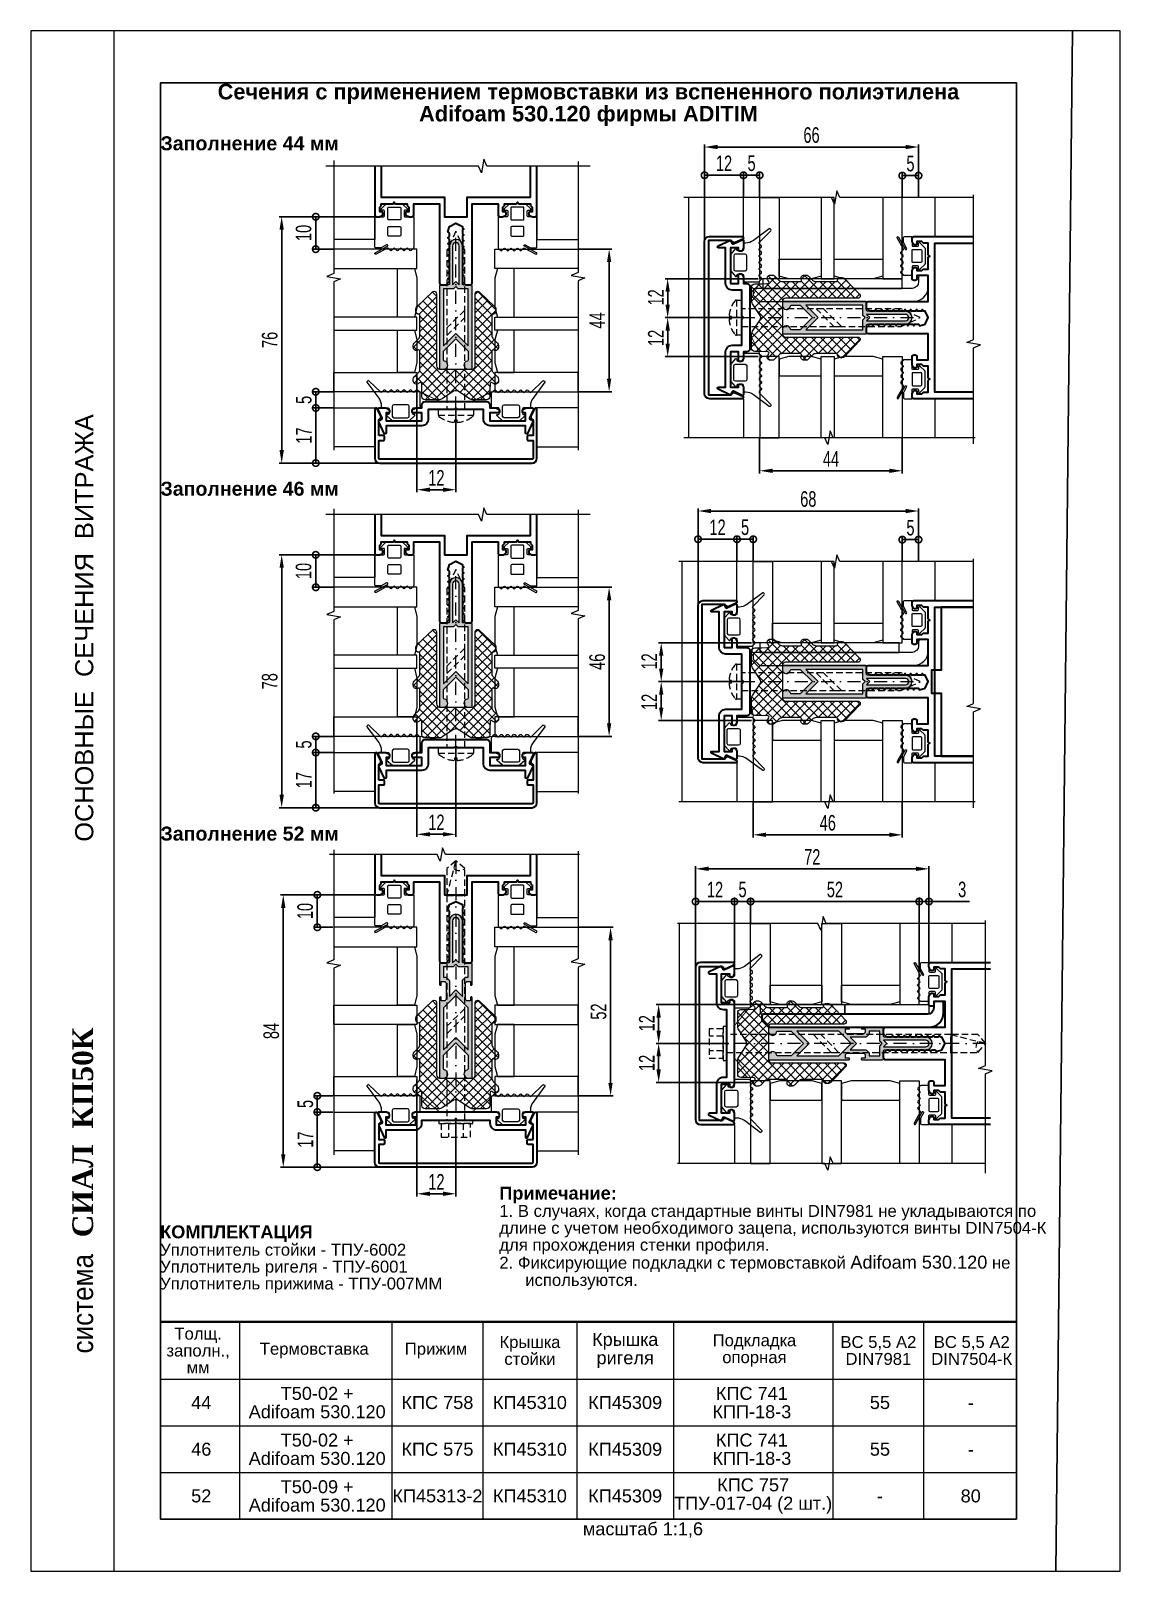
# Paper-space layout '24' of a CAD drawing. Extents: x 0 to 210, y 0 to 297.
# The model-space entities are those that its viewports show. They can reach past a viewport. Long polylines and large blocks are cut down to what shows.
import ezdxf
from ezdxf.enums import TextEntityAlignment as Align

# ---------------------------------------------------------------- set-up
doc = ezdxf.new("R2010")
doc.units = 0
doc.header["$LTSCALE"] = 5
doc.linetypes.add('DASHDOT', pattern=[1, 0.5, -0.25, 0, -0.25])
doc.linetypes.add('HIDDEN', pattern=[0.375, 0.25, -0.125])
doc.layers.get('0').update_dxf_attribs({"linetype": 'CONTINUOUS', "lineweight": 30})
doc.layers.get('DEFPOINTS').update_dxf_attribs({"linetype": 'CONTINUOUS'})
for name, color, linetype, lineweight in [('1', 6, 'DASHDOT', 13), ('2', 3, 'HIDDEN', 13), ('Dimentions', 5, 'CONTINUOUS', 15), ('Glass', 5, 'CONTINUOUS', 20), ('Ал подклад', 7, 'CONTINUOUS', 20), ('Герлен', 7, 'CONTINUOUS', 60), ('Зигзаг', 1, 'CONTINUOUS', 15), ('Конструкции', 252, 'CONTINUOUS', 20), ('Подкладки', 1, 'CONTINUOUS', 20), ('Рамки', 1, 'CONTINUOUS', 15), ('Текстовый', 7, 'CONTINUOUS', 9), ('Уплотнители', 1, 'CONTINUOUS', 20), ('Штриховка', 1, 'CONTINUOUS', 5)]:
    doc.layers.add(name, color=color, linetype=linetype, lineweight=lineweight)
doc.layers.add('Скрытые', color=14, linetype='CONTINUOUS', plot=False)
doc.styles.add('3', font='RUSS.SHX', dxfattribs={"width": 0.7, "height": 3})
doc.styles.add('Каталожный', font='arial.ttf', dxfattribs={"height": 2.5})
doc.styles.add('Фирм', font='arial.ttf', dxfattribs={"height": 3.5})
doc.styles.add('Фирм5', font='timesbd.ttf', dxfattribs={"height": 4})
doc.dimstyles.new('MX1_6', dxfattribs={"dimtxt": 3, "dimasz": 2.5, "dimexe": 0.5, "dimexo": 0, "dimgap": 0.8, "dimtad": 1, "dimlfac": 1.6, "dimdsep": 46, "dimtxsty": '3', "dimcen": 0, "dimclrd": 256, "dimclre": 256, "dimclrt": 256, "dimaunit": 1, "dimadec": 0, "dimazin": 0, "dimtfac": 1, "dimtmove": 0, "dimatfit": 1, "dimfxl": 1, "dimtvp": 1, "dimtolj": 1, "dimtzin": 0, "dimarcsym": 0})

psp = doc.layouts.new('24')

msp = doc.modelspace()

# ---------------------------------------------------------------- texts
at = {"layer": 'Скрытые', "linetype": 'Continuous', "insert": (4948, 7.9386), "char_height": 3.5, "width": 165, "attachment_point": 5, "style": 'Каталожный'}
msp.add_mtext('\\pxqc;{\\H0.71429x;масштаб 1:1,6}', dxfattribs=at)
at = {"layer": 'Текстовый'}
for s, height, style, p in [('ОСНОВНЫЕ  СЕЧЕНИЯ  ВИТРАЖА', 3.5, 'Фирм', (4842.0431, 140.6503)), ('СИАЛ  КП50К', 4, 'Фирм5', (4842, 64.3724))]:
    msp.add_text(s, height=height, rotation=90, dxfattribs=dict(at, style=style)).set_placement(p)
at = {"layer": 'Текстовый', "style": 'Фирм', "width": 0.9}
msp.add_text(' система ', height=4, rotation=90, dxfattribs=at).set_placement((4842, 51.5762), align=Align.CENTER)
at = {"layer": 'Текстовый', "linetype": 'Continuous', "line_spacing_factor": 0.85, "style": 'Каталожный'}
for s, insert, char_height, width, attachment_point in [('{\\fArial|b1|i0|c204|p34;Сечения с применением термовставки из вспененного полиэтилена\\PAdifoam 530.120 фирмы ADITIM}', (4937.5, 282.7033), 3, 165, 5), ('\\pxi-2,l2,r-2.0333,se1.0833,ql,t4;{\\fArial|b1|i0|c204|p34;Примечание:\\P\\pi0,l0;\\fArial|b0|i0|c204|p34;\\H0.92x;1. В случаях, когда стандартные винты DIN7981 не укладываются по длине с учетом необходимого зацепа, используются винты DIN7504-К для прохождения стенки профиля.\\P\\pr0,s*,q*,tz;2. Фиксирующие подкладки с термовставкой }Adifoam 530.120{\\H0.92x; не используются.}', (4920.3167, 74.1548), 2.5, 100.714943, 1), ('\\P\\pxql;{\\fArial|b1|i0|c204|p34;КОМПЛЕКТАЦИЯ\\P\\pi-2,l2,r-2.0333,se1.0833,t4;\\fArial|b0|i0|c204|p34;\\H0.92x;Уплотнитель стойки - ТПУ-6002\\PУплотнитель ригеля - ТПУ-6001\\PУплотнитель прижима - ТПУ-007ММ}', (4854.934, 70.2198), 2.5, 66.020014, 1), ('Толщ.\\Pзаполн.,\\Pмм', (4862.2528, 42.5434), 2.3, 27.25, 5), ('Крышка \\Pстойки', (4926.2128, 42.5434), 2.3, 19.097083, 5), ('Крышка ригеля', (4944.5739, 42.5434), 2.5, 20.625, 5), ('Подкладка опорная', (4969.4906, 42.5434), 2.3, 27.25, 5), ('ВС 5,5 А2\\PDIN7981', (4993.3866, 42.5434), 2.3, 27.25, 5), ('ВС 5,5 А2\\PDIN7504-К', (5011.3866, 42.5434), 2.3, 27.25, 5), ('Термовставка', (4884.6384, 42.5434), 2.3, 43.779088, 5), ('Прижим', (4908.1156, 42.5434), 2.3, 27.25, 5), ('44', (4862.8562, 32.5), 2.5, 12.712441, 5), ('Т50-02 +\\PAdifoam 530.120 ', (4885.2067, 32.5), 2.5, 29.826063, 5), ('КПС 758', (4908.3841, 32.5), 2.5, 19.560325, 5), ('КП45310', (4926.2128, 32.5), 2.5, 19.097083, 5), ('КП45309', (4944.5739, 32.5), 2.5, 20.625, 5), ('КПС 741\\PКПП-18-3', (4968.9952, 32.5), 2.5, 23.217592, 5), ('55', (4993.6875, 32.5), 2.5, 20.625, 5), ('-', (5011.1875, 32.5), 2.5, 20.625, 5), ('46', (4862.8562, 23.5), 2.5, 12.712441, 5), ('Т50-02 +\\PAdifoam 530.120 ', (4885.2067, 23.5), 2.5, 29.826063, 5), ('КПС 575', (4908.3841, 23.5), 2.5, 19.560325, 5), ('КП45310', (4926.2128, 23.5), 2.5, 19.097083, 5), ('КП45309', (4944.5739, 23.5), 2.5, 20.625, 5), ('КПС 741\\PКПП-18-3', (4968.9952, 23.5), 2.5, 23.217592, 5), ('55', (4993.6875, 23.5), 2.5, 20.625, 5), ('-', (5011.1875, 23.5), 2.5, 20.625, 5), ('КПС 757\\PТПУ-017-04 (2 шт.)', (4969.2452, 14.5), 2.5, 30.717592, 5), ('52', (4862.8562, 14.5), 2.5, 12.712441, 5), ('Т50-09 +\\PAdifoam 530.120 ', (4885.2067, 14.5), 2.5, 29.826063, 5), ('КП45313-2', (4908.3841, 14.5), 2.5, 19.560325, 5), ('КП45310', (4926.2128, 14.5), 2.5, 19.097083, 5), ('КП45309', (4944.5739, 14.5), 2.5, 20.625, 5), ('80', (5011.1875, 14.5), 2.5, 20.625, 5), ('-', (4993.6875, 14.5), 2.5, 20.625, 5)]:
    msp.add_mtext(s, dxfattribs=dict(at, insert=insert, char_height=char_height, width=width, attachment_point=attachment_point))
at = {"layer": 'Текстовый', "linetype": 'Continuous', "char_height": 2.7, "width": 42.664921, "attachment_point": 1, "style": 'Каталожный'}
for s, insert in [('\\pxql;{\\fArial|b1|i0|c204|p34;Заполнение 44 мм}', (4855, 276.6605)), ('\\pxql;{\\fArial|b1|i0|c204|p34;Заполнение 46 мм}', (4855, 210.0655)), ('{\\fArial|b1|i0|c204|p34;Заполнение 52 мм}', (4855, 143.5655))]:
    msp.add_mtext(s, dxfattribs=dict(at, insert=insert))

# ---------------------------------------------------------------- blocks, each defined once
blk = doc.blocks.new('*D531')
at = {"layer": 'DEFPOINTS', "color": 0, "linetype": 'Continuous', "transparency": 16777216}
for p in [(4935.48, 254.9), (4935.48, 227.4), (4941.48, 227.4)]:
    blk.add_point(p, dxfattribs=at)
at = {"layer": 'Dimentions', "linetype": 'Continuous', "lineweight": -2, "transparency": 16777216}
for p, q in [((4935.48, 254.9), (4941.98, 254.9)), ((4941.48, 252.4), (4941.48, 229.9)), ((4935.48, 227.4), (4941.98, 227.4))]:
    blk.add_line(p, q, dxfattribs=at)
at = {"layer": 'Dimentions', "linetype": 'Continuous', "transparency": 16777216}
for points in [[(4941.07, 252.4), (4941.9, 252.4), (4941.48, 254.9)], [(4941.07, 229.9), (4941.9, 229.9), (4941.48, 227.4)]]:
    blk.add_solid(points, dxfattribs=at)
at = {"layer": 'Dimentions', "linetype": 'Continuous', "transparency": 16777216, "insert": (4939.18, 241.15), "char_height": 3, "attachment_point": 5, "rotation": 90, "style": '3'}
blk.add_mtext('\\A1;44', dxfattribs=at)
blk = doc.blocks.new('_DotSmall')
at = {"color": 0, "linetype": 'ByBlock', "const_width": 0.5}
blk.add_lwpolyline([(-0.0625, 0, 1), (0.0625, 0, 1)], format="xyb", close=True, dxfattribs=at)
blk = doc.blocks.new('*D532')
at = {"layer": 'DEFPOINTS', "color": 0, "linetype": 'Continuous', "transparency": 16777216}
for p in [(4888.39, 227.4), (4884.93, 224.28), (4888.39, 224.28)]:
    blk.add_point(p, dxfattribs=at)
at = {"layer": 'Dimentions', "linetype": 'Continuous', "lineweight": -2, "transparency": 16777216}
for p, q in [((4888.39, 227.4), (4884.43, 227.4)), ((4884.93, 227.4), (4884.93, 224.28)), ((4888.39, 224.28), (4884.43, 224.28))]:
    blk.add_line(p, q, dxfattribs=at)
at = {"layer": 'Dimentions', "linetype": 'Continuous', "lineweight": -2, "transparency": 16777216, "xscale": 2.5, "yscale": 2.5, "zscale": 2.5}
for p, rotation in [((4884.93, 227.4), 90), ((4884.93, 224.28), 270)]:
    blk.add_blockref('_DotSmall', p, dxfattribs=dict(at, rotation=rotation))
at = {"layer": 'Dimentions', "linetype": 'Continuous', "transparency": 16777216, "insert": (4882.63, 225.84), "char_height": 3, "attachment_point": 5, "rotation": 90, "style": '3'}
blk.add_mtext('\\A1;5', dxfattribs=at)
blk = doc.blocks.new('*D533')
at = {"layer": 'DEFPOINTS', "color": 0, "linetype": 'Continuous', "transparency": 16777216}
for p in [(4888.39, 224.28), (4884.93, 213.65), (4898.38, 213.65)]:
    blk.add_point(p, dxfattribs=at)
at = {"layer": 'Dimentions', "linetype": 'Continuous', "lineweight": -2, "transparency": 16777216}
for p, q in [((4888.39, 224.28), (4884.43, 224.28)), ((4884.93, 224.28), (4884.93, 213.65)), ((4898.38, 213.65), (4884.43, 213.65))]:
    blk.add_line(p, q, dxfattribs=at)
at = {"layer": 'Dimentions', "linetype": 'Continuous', "lineweight": -2, "transparency": 16777216, "xscale": 2.5, "yscale": 2.5, "zscale": 2.5}
for p, rotation in [((4884.93, 224.28), 90), ((4884.93, 213.65), 270)]:
    blk.add_blockref('_DotSmall', p, dxfattribs=dict(at, rotation=rotation))
at = {"layer": 'Dimentions', "linetype": 'Continuous', "transparency": 16777216, "insert": (4882.63, 218.96), "char_height": 3, "attachment_point": 5, "rotation": 90, "style": '3'}
blk.add_mtext('\\A1;17', dxfattribs=at)
blk = doc.blocks.new('*D534')
at = {"layer": 'DEFPOINTS', "color": 0, "linetype": 'Continuous', "transparency": 16777216}
for p in [(4896.63, 261.15), (4884.93, 254.9), (4888.39, 254.9)]:
    blk.add_point(p, dxfattribs=at)
at = {"layer": 'Dimentions', "linetype": 'Continuous', "lineweight": -2, "transparency": 16777216}
for p, q in [((4896.63, 261.15), (4884.43, 261.15)), ((4884.93, 261.15), (4884.93, 254.9)), ((4888.39, 254.9), (4884.43, 254.9))]:
    blk.add_line(p, q, dxfattribs=at)
at = {"layer": 'Dimentions', "linetype": 'Continuous', "lineweight": -2, "transparency": 16777216, "xscale": 2.5, "yscale": 2.5, "zscale": 2.5}
for p, rotation in [((4884.93, 261.15), 90), ((4884.93, 254.9), 270)]:
    blk.add_blockref('_DotSmall', p, dxfattribs=dict(at, rotation=rotation))
at = {"layer": 'Dimentions', "linetype": 'Continuous', "transparency": 16777216, "insert": (4882.59, 258.03), "char_height": 3, "attachment_point": 5, "rotation": 90, "style": '3'}
blk.add_mtext('\\A1;10', dxfattribs=at)
blk = doc.blocks.new('*D535')
at = {"layer": 'DEFPOINTS', "color": 0, "linetype": 'Continuous', "transparency": 16777216}
for p in [(4896.63, 261.15), (4878.36, 213.65), (4897.25, 213.65)]:
    blk.add_point(p, dxfattribs=at)
at = {"layer": 'Dimentions', "linetype": 'Continuous', "lineweight": -2, "transparency": 16777216}
for p, q in [((4896.63, 261.15), (4877.86, 261.15)), ((4878.36, 258.65), (4878.36, 216.15)), ((4897.25, 213.65), (4877.86, 213.65))]:
    blk.add_line(p, q, dxfattribs=at)
at = {"layer": 'Dimentions', "linetype": 'Continuous', "transparency": 16777216}
for points in [[(4877.94, 258.65), (4878.78, 258.65), (4878.36, 261.15)], [(4877.94, 216.15), (4878.78, 216.15), (4878.36, 213.65)]]:
    blk.add_solid(points, dxfattribs=at)
at = {"layer": 'Dimentions', "linetype": 'Continuous', "transparency": 16777216, "insert": (4876.06, 237.4), "char_height": 3, "attachment_point": 5, "rotation": 90, "style": '3'}
blk.add_mtext('\\A1;76', dxfattribs=at)
blk = doc.blocks.new('*D536')
at = {"layer": 'DEFPOINTS', "color": 0, "linetype": 'Continuous', "transparency": 16777216}
for p in [(4959.88, 269.15), (4967.38, 264.85), (4959.88, 254.9)]:
    blk.add_point(p, dxfattribs=at)
at = {"layer": 'Dimentions', "linetype": 'Continuous', "lineweight": -2, "transparency": 16777216}
for p, q in [((4959.88, 254.9), (4959.88, 269.65)), ((4967.38, 269.15), (4959.88, 269.15)), ((4967.38, 264.85), (4967.38, 269.65))]:
    blk.add_line(p, q, dxfattribs=at)
at = {"layer": 'Dimentions', "linetype": 'Continuous', "lineweight": -2, "transparency": 16777216, "xscale": 2.5, "yscale": 2.5, "zscale": 2.5, "rotation": 180}
blk.add_blockref('_DotSmall', (4959.88, 269.15), dxfattribs=at)
at = {"layer": 'Dimentions', "linetype": 'Continuous', "lineweight": -2, "transparency": 16777216, "xscale": 2.5, "yscale": 2.5, "zscale": 2.5}
blk.add_blockref('_DotSmall', (4967.38, 269.15), dxfattribs=at)
at = {"layer": 'Dimentions', "linetype": 'Continuous', "transparency": 16777216, "insert": (4963.63, 271.45), "char_height": 3, "attachment_point": 5, "style": '3'}
blk.add_mtext('\\A1;12', dxfattribs=at)
blk = doc.blocks.new('*D537')
at = {"layer": 'DEFPOINTS', "color": 0, "linetype": 'Continuous', "transparency": 16777216}
for p in [(5001.13, 269.08), (4998, 264.85), (5001.13, 264.85)]:
    blk.add_point(p, dxfattribs=at)
at = {"layer": 'Dimentions', "linetype": 'Continuous', "lineweight": -2, "transparency": 16777216}
for p, q in [((4998, 264.85), (4998, 269.58)), ((4998, 269.08), (5001.13, 269.08)), ((5001.13, 264.85), (5001.13, 269.58))]:
    blk.add_line(p, q, dxfattribs=at)
at = {"layer": 'Dimentions', "linetype": 'Continuous', "lineweight": -2, "transparency": 16777216, "xscale": 2.5, "yscale": 2.5, "zscale": 2.5, "rotation": 180}
blk.add_blockref('_DotSmall', (4998, 269.08), dxfattribs=at)
at = {"layer": 'Dimentions', "linetype": 'Continuous', "lineweight": -2, "transparency": 16777216, "xscale": 2.5, "yscale": 2.5, "zscale": 2.5}
blk.add_blockref('_DotSmall', (5001.13, 269.08), dxfattribs=at)
at = {"layer": 'Dimentions', "linetype": 'Continuous', "transparency": 16777216, "insert": (4999.57, 271.38), "char_height": 3, "attachment_point": 5, "style": '3'}
blk.add_mtext('\\A1;5', dxfattribs=at)
blk = doc.blocks.new('*D538')
at = {"layer": 'DEFPOINTS', "color": 0, "linetype": 'Continuous', "transparency": 16777216}
for p in [(4959.88, 274.59), (5001.13, 264.85), (4959.88, 256.38)]:
    blk.add_point(p, dxfattribs=at)
at = {"layer": 'Dimentions', "linetype": 'Continuous', "lineweight": -2, "transparency": 16777216}
for p, q in [((4959.88, 256.38), (4959.88, 275.09)), ((4998.63, 274.59), (4962.38, 274.59)), ((5001.13, 264.85), (5001.13, 275.09))]:
    blk.add_line(p, q, dxfattribs=at)
at = {"layer": 'Dimentions', "linetype": 'Continuous', "transparency": 16777216}
for points in [[(4962.38, 275.01), (4962.38, 274.18), (4959.88, 274.59)], [(4998.63, 275.01), (4998.63, 274.18), (5001.13, 274.59)]]:
    blk.add_solid(points, dxfattribs=at)
at = {"layer": 'Dimentions', "linetype": 'Continuous', "transparency": 16777216, "insert": (4980.5, 276.89), "char_height": 3, "attachment_point": 5, "style": '3'}
blk.add_mtext('\\A1;66', dxfattribs=at)
blk = doc.blocks.new('*D539')
at = {"layer": 'DEFPOINTS', "color": 0, "linetype": 'Continuous', "transparency": 16777216}
for p in [(4970.5, 218.54), (4998, 218.54), (4998, 212.17)]:
    blk.add_point(p, dxfattribs=at)
at = {"layer": 'Dimentions', "linetype": 'Continuous', "lineweight": -2, "transparency": 16777216}
for p, q in [((4970.5, 218.54), (4970.5, 211.67)), ((4998, 218.54), (4998, 211.67)), ((4973, 212.17), (4995.5, 212.17))]:
    blk.add_line(p, q, dxfattribs=at)
at = {"layer": 'Dimentions', "linetype": 'Continuous', "transparency": 16777216}
for points in [[(4973, 212.58), (4973, 211.75), (4970.5, 212.17)], [(4995.5, 212.58), (4995.5, 211.75), (4998, 212.17)]]:
    blk.add_solid(points, dxfattribs=at)
at = {"layer": 'Dimentions', "linetype": 'Continuous', "transparency": 16777216, "insert": (4984.25, 214.47), "char_height": 3, "attachment_point": 5, "style": '3'}
blk.add_mtext('\\A1;44', dxfattribs=at)
blk = doc.blocks.new('*D540')
at = {"layer": 'DEFPOINTS', "color": 0, "linetype": 'Continuous', "transparency": 16777216}
for p in [(4970.5, 269.15), (4967.38, 264.85), (4970.5, 264.85)]:
    blk.add_point(p, dxfattribs=at)
at = {"layer": 'Dimentions', "linetype": 'Continuous', "lineweight": -2, "transparency": 16777216}
for p, q in [((4967.38, 264.85), (4967.38, 269.65)), ((4967.38, 269.15), (4970.5, 269.15)), ((4970.5, 264.85), (4970.5, 269.65))]:
    blk.add_line(p, q, dxfattribs=at)
at = {"layer": 'Dimentions', "linetype": 'Continuous', "lineweight": -2, "transparency": 16777216, "xscale": 2.5, "yscale": 2.5, "zscale": 2.5, "rotation": 180}
blk.add_blockref('_DotSmall', (4967.38, 269.15), dxfattribs=at)
at = {"layer": 'Dimentions', "linetype": 'Continuous', "lineweight": -2, "transparency": 16777216, "xscale": 2.5, "yscale": 2.5, "zscale": 2.5}
blk.add_blockref('_DotSmall', (4970.5, 269.15), dxfattribs=at)
at = {"layer": 'Dimentions', "linetype": 'Continuous', "transparency": 16777216, "insert": (4968.94, 271.45), "char_height": 3, "attachment_point": 5, "style": '3'}
blk.add_mtext('\\A1;5', dxfattribs=at)
blk = doc.blocks.new('*D541')
at = {"layer": 'DEFPOINTS', "color": 0, "linetype": 'Continuous', "transparency": 16777216}
for p in [(4904.44, 230.53), (4911.94, 223.96), (4911.94, 208.52)]:
    blk.add_point(p, dxfattribs=at)
at = {"layer": 'Dimentions', "linetype": 'Continuous', "lineweight": -2, "transparency": 16777216}
for p, q in [((4904.44, 230.53), (4904.44, 208.02)), ((4911.94, 223.96), (4911.94, 208.02)), ((4906.94, 208.52), (4909.44, 208.52))]:
    blk.add_line(p, q, dxfattribs=at)
at = {"layer": 'Dimentions', "linetype": 'Continuous', "transparency": 16777216}
for points in [[(4906.94, 208.93), (4906.94, 208.1), (4904.44, 208.52)], [(4909.44, 208.93), (4909.44, 208.1), (4911.94, 208.52)]]:
    blk.add_solid(points, dxfattribs=at)
at = {"layer": 'Dimentions', "linetype": 'Continuous', "transparency": 16777216, "insert": (4908.19, 210.82), "char_height": 3, "attachment_point": 5, "style": '3'}
blk.add_mtext('\\A1;12', dxfattribs=at)
blk = doc.blocks.new('*D542')
at = {"layer": 'DEFPOINTS', "color": 0, "linetype": 'Continuous', "transparency": 16777216}
for p in [(4967.07, 241.7), (4952.77, 234.2), (4970.19, 234.2)]:
    blk.add_point(p, dxfattribs=at)
at = {"layer": 'Dimentions', "linetype": 'Continuous', "lineweight": -2, "transparency": 16777216}
for p, q in [((4967.07, 241.7), (4952.27, 241.7)), ((4952.77, 239.2), (4952.77, 236.7)), ((4970.19, 234.2), (4952.27, 234.2))]:
    blk.add_line(p, q, dxfattribs=at)
at = {"layer": 'Dimentions', "linetype": 'Continuous', "transparency": 16777216}
for points in [[(4952.35, 239.2), (4953.19, 239.2), (4952.77, 241.7)], [(4952.35, 236.7), (4953.19, 236.7), (4952.77, 234.2)]]:
    blk.add_solid(points, dxfattribs=at)
at = {"layer": 'Dimentions', "linetype": 'Continuous', "transparency": 16777216, "insert": (4950.47, 237.79), "char_height": 3, "attachment_point": 5, "rotation": 90, "style": '3'}
blk.add_mtext('\\A1;12', dxfattribs=at)
blk = doc.blocks.new('*D543')
at = {"layer": 'DEFPOINTS', "color": 0, "linetype": 'Continuous', "transparency": 16777216}
for p in [(4952.77, 249.2), (4970.19, 249.2), (4967.07, 241.7)]:
    blk.add_point(p, dxfattribs=at)
at = {"layer": 'Dimentions', "linetype": 'Continuous', "lineweight": -2, "transparency": 16777216}
for p, q in [((4970.19, 249.2), (4952.27, 249.2)), ((4952.77, 244.2), (4952.77, 246.7)), ((4967.07, 241.7), (4952.27, 241.7))]:
    blk.add_line(p, q, dxfattribs=at)
at = {"layer": 'Dimentions', "linetype": 'Continuous', "transparency": 16777216}
for points in [[(4952.35, 246.7), (4953.19, 246.7), (4952.77, 249.2)], [(4952.35, 244.2), (4953.19, 244.2), (4952.77, 241.7)]]:
    blk.add_solid(points, dxfattribs=at)
at = {"layer": 'Dimentions', "linetype": 'Continuous', "transparency": 16777216, "insert": (4950.47, 245.6), "char_height": 3, "attachment_point": 5, "rotation": 90, "style": '3'}
blk.add_mtext('\\A1;12', dxfattribs=at)
blk = doc.blocks.new('*D544')
at = {"layer": 'DEFPOINTS', "color": 0, "linetype": 'Continuous', "transparency": 16777216}
for p in [(4935.48, 189.71), (4935.48, 160.96), (4941.48, 160.96)]:
    blk.add_point(p, dxfattribs=at)
at = {"layer": 'Dimentions', "linetype": 'Continuous', "lineweight": -2, "transparency": 16777216}
for p, q in [((4935.48, 189.71), (4941.98, 189.71)), ((4941.48, 187.21), (4941.48, 163.46)), ((4935.48, 160.96), (4941.98, 160.96))]:
    blk.add_line(p, q, dxfattribs=at)
at = {"layer": 'Dimentions', "linetype": 'Continuous', "transparency": 16777216}
for points in [[(4941.07, 187.21), (4941.9, 187.21), (4941.48, 189.71)], [(4941.07, 163.46), (4941.9, 163.46), (4941.48, 160.96)]]:
    blk.add_solid(points, dxfattribs=at)
at = {"layer": 'Dimentions', "linetype": 'Continuous', "transparency": 16777216, "insert": (4939.18, 175.34), "char_height": 3, "attachment_point": 5, "rotation": 90, "style": '3'}
blk.add_mtext('\\A1;46', dxfattribs=at)
blk = doc.blocks.new('*D545')
at = {"layer": 'DEFPOINTS', "color": 0, "linetype": 'Continuous', "transparency": 16777216}
for p in [(4888.39, 160.96), (4884.93, 157.84), (4888.39, 157.84)]:
    blk.add_point(p, dxfattribs=at)
at = {"layer": 'Dimentions', "linetype": 'Continuous', "lineweight": -2, "transparency": 16777216}
for p, q in [((4888.39, 160.96), (4884.43, 160.96)), ((4884.93, 160.96), (4884.93, 157.84)), ((4888.39, 157.84), (4884.43, 157.84))]:
    blk.add_line(p, q, dxfattribs=at)
at = {"layer": 'Dimentions', "linetype": 'Continuous', "lineweight": -2, "transparency": 16777216, "xscale": 2.5, "yscale": 2.5, "zscale": 2.5}
for p, rotation in [((4884.93, 160.96), 90), ((4884.93, 157.84), 270)]:
    blk.add_blockref('_DotSmall', p, dxfattribs=dict(at, rotation=rotation))
at = {"layer": 'Dimentions', "linetype": 'Continuous', "transparency": 16777216, "insert": (4882.63, 159.4), "char_height": 3, "attachment_point": 5, "rotation": 90, "style": '3'}
blk.add_mtext('\\A1;5', dxfattribs=at)
blk = doc.blocks.new('*D546')
at = {"layer": 'DEFPOINTS', "color": 0, "linetype": 'Continuous', "transparency": 16777216}
for p in [(4888.39, 157.84), (4884.93, 147.21), (4898.38, 147.21)]:
    blk.add_point(p, dxfattribs=at)
at = {"layer": 'Dimentions', "linetype": 'Continuous', "lineweight": -2, "transparency": 16777216}
for p, q in [((4888.39, 157.84), (4884.43, 157.84)), ((4884.93, 157.84), (4884.93, 147.21)), ((4898.38, 147.21), (4884.43, 147.21))]:
    blk.add_line(p, q, dxfattribs=at)
at = {"layer": 'Dimentions', "linetype": 'Continuous', "lineweight": -2, "transparency": 16777216, "xscale": 2.5, "yscale": 2.5, "zscale": 2.5}
for p, rotation in [((4884.93, 157.84), 90), ((4884.93, 147.21), 270)]:
    blk.add_blockref('_DotSmall', p, dxfattribs=dict(at, rotation=rotation))
at = {"layer": 'Dimentions', "linetype": 'Continuous', "transparency": 16777216, "insert": (4882.63, 152.52), "char_height": 3, "attachment_point": 5, "rotation": 90, "style": '3'}
blk.add_mtext('\\A1;17', dxfattribs=at)
blk = doc.blocks.new('*D547')
at = {"layer": 'DEFPOINTS', "color": 0, "linetype": 'Continuous', "transparency": 16777216}
for p in [(4896.63, 195.96), (4884.93, 189.71), (4888.39, 189.71)]:
    blk.add_point(p, dxfattribs=at)
at = {"layer": 'Dimentions', "linetype": 'Continuous', "lineweight": -2, "transparency": 16777216}
for p, q in [((4896.63, 195.96), (4884.43, 195.96)), ((4884.93, 195.96), (4884.93, 189.71)), ((4888.39, 189.71), (4884.43, 189.71))]:
    blk.add_line(p, q, dxfattribs=at)
at = {"layer": 'Dimentions', "linetype": 'Continuous', "lineweight": -2, "transparency": 16777216, "xscale": 2.5, "yscale": 2.5, "zscale": 2.5}
for p, rotation in [((4884.93, 195.96), 90), ((4884.93, 189.71), 270)]:
    blk.add_blockref('_DotSmall', p, dxfattribs=dict(at, rotation=rotation))
at = {"layer": 'Dimentions', "linetype": 'Continuous', "transparency": 16777216, "insert": (4882.59, 192.84), "char_height": 3, "attachment_point": 5, "rotation": 90, "style": '3'}
blk.add_mtext('\\A1;10', dxfattribs=at)
blk = doc.blocks.new('*D548')
at = {"layer": 'DEFPOINTS', "color": 0, "linetype": 'Continuous', "transparency": 16777216}
for p in [(4896.63, 195.96), (4878.36, 147.21), (4897.25, 147.21)]:
    blk.add_point(p, dxfattribs=at)
at = {"layer": 'Dimentions', "linetype": 'Continuous', "lineweight": -2, "transparency": 16777216}
for p, q in [((4896.63, 195.96), (4877.86, 195.96)), ((4878.36, 193.46), (4878.36, 149.71)), ((4897.25, 147.21), (4877.86, 147.21))]:
    blk.add_line(p, q, dxfattribs=at)
at = {"layer": 'Dimentions', "linetype": 'Continuous', "transparency": 16777216}
for points in [[(4877.94, 193.46), (4878.78, 193.46), (4878.36, 195.96)], [(4877.94, 149.71), (4878.78, 149.71), (4878.36, 147.21)]]:
    blk.add_solid(points, dxfattribs=at)
at = {"layer": 'Dimentions', "linetype": 'Continuous', "transparency": 16777216, "insert": (4876.06, 171.59), "char_height": 3, "attachment_point": 5, "rotation": 90, "style": '3'}
blk.add_mtext('\\A1;78', dxfattribs=at)
blk = doc.blocks.new('*D549')
at = {"layer": 'DEFPOINTS', "color": 0, "linetype": 'Continuous', "transparency": 16777216}
for p in [(4958.63, 198.97), (4966.13, 194.66), (4958.63, 184.71)]:
    blk.add_point(p, dxfattribs=at)
at = {"layer": 'Dimentions', "linetype": 'Continuous', "lineweight": -2, "transparency": 16777216}
for p, q in [((4958.63, 184.71), (4958.63, 199.47)), ((4966.13, 194.66), (4966.13, 199.47)), ((4966.13, 198.97), (4958.63, 198.97))]:
    blk.add_line(p, q, dxfattribs=at)
at = {"layer": 'Dimentions', "linetype": 'Continuous', "lineweight": -2, "transparency": 16777216, "xscale": 2.5, "yscale": 2.5, "zscale": 2.5, "rotation": 180}
blk.add_blockref('_DotSmall', (4958.63, 198.97), dxfattribs=at)
at = {"layer": 'Dimentions', "linetype": 'Continuous', "lineweight": -2, "transparency": 16777216, "xscale": 2.5, "yscale": 2.5, "zscale": 2.5}
blk.add_blockref('_DotSmall', (4966.13, 198.97), dxfattribs=at)
at = {"layer": 'Dimentions', "linetype": 'Continuous', "transparency": 16777216, "insert": (4962.38, 201.27), "char_height": 3, "attachment_point": 5, "style": '3'}
blk.add_mtext('\\A1;12', dxfattribs=at)
blk = doc.blocks.new('*D550')
at = {"layer": 'DEFPOINTS', "color": 0, "linetype": 'Continuous', "transparency": 16777216}
for p in [(5001.13, 198.89), (4998, 194.66), (5001.13, 194.66)]:
    blk.add_point(p, dxfattribs=at)
at = {"layer": 'Dimentions', "linetype": 'Continuous', "lineweight": -2, "transparency": 16777216}
for p, q in [((4998, 194.66), (4998, 199.39)), ((5001.13, 194.66), (5001.13, 199.39)), ((4998, 198.89), (5001.13, 198.89))]:
    blk.add_line(p, q, dxfattribs=at)
at = {"layer": 'Dimentions', "linetype": 'Continuous', "lineweight": -2, "transparency": 16777216, "xscale": 2.5, "yscale": 2.5, "zscale": 2.5, "rotation": 180}
blk.add_blockref('_DotSmall', (4998, 198.89), dxfattribs=at)
at = {"layer": 'Dimentions', "linetype": 'Continuous', "lineweight": -2, "transparency": 16777216, "xscale": 2.5, "yscale": 2.5, "zscale": 2.5}
blk.add_blockref('_DotSmall', (5001.13, 198.89), dxfattribs=at)
at = {"layer": 'Dimentions', "linetype": 'Continuous', "transparency": 16777216, "insert": (4999.57, 201.19), "char_height": 3, "attachment_point": 5, "style": '3'}
blk.add_mtext('\\A1;5', dxfattribs=at)
blk = doc.blocks.new('*D551')
at = {"layer": 'DEFPOINTS', "color": 0, "linetype": 'Continuous', "transparency": 16777216}
for p in [(4958.63, 204.41), (5001.13, 194.66), (4958.63, 186.2)]:
    blk.add_point(p, dxfattribs=at)
at = {"layer": 'Dimentions', "linetype": 'Continuous', "lineweight": -2, "transparency": 16777216}
for p, q in [((4958.63, 186.2), (4958.63, 204.91)), ((4998.63, 204.41), (4961.13, 204.41)), ((5001.13, 194.66), (5001.13, 204.91))]:
    blk.add_line(p, q, dxfattribs=at)
at = {"layer": 'Dimentions', "linetype": 'Continuous', "transparency": 16777216}
for points in [[(4961.13, 204.82), (4961.13, 203.99), (4958.63, 204.41)], [(4998.63, 204.82), (4998.63, 203.99), (5001.13, 204.41)]]:
    blk.add_solid(points, dxfattribs=at)
at = {"layer": 'Dimentions', "linetype": 'Continuous', "transparency": 16777216, "insert": (4979.88, 206.71), "char_height": 3, "attachment_point": 5, "style": '3'}
blk.add_mtext('\\A1;68', dxfattribs=at)
blk = doc.blocks.new('*D552')
at = {"layer": 'DEFPOINTS', "color": 0, "linetype": 'Continuous', "transparency": 16777216}
for p in [(4969.25, 148.35), (4998, 148.35), (4998, 141.98)]:
    blk.add_point(p, dxfattribs=at)
at = {"layer": 'Dimentions', "linetype": 'Continuous', "lineweight": -2, "transparency": 16777216}
for p, q in [((4969.25, 148.35), (4969.25, 141.48)), ((4998, 148.35), (4998, 141.48)), ((4971.75, 141.98), (4995.5, 141.98))]:
    blk.add_line(p, q, dxfattribs=at)
at = {"layer": 'Dimentions', "linetype": 'Continuous', "transparency": 16777216}
for points in [[(4971.75, 142.4), (4971.75, 141.56), (4969.25, 141.98)], [(4995.5, 142.4), (4995.5, 141.56), (4998, 141.98)]]:
    blk.add_solid(points, dxfattribs=at)
at = {"layer": 'Dimentions', "linetype": 'Continuous', "transparency": 16777216, "insert": (4983.63, 144.28), "char_height": 3, "attachment_point": 5, "style": '3'}
blk.add_mtext('\\A1;46', dxfattribs=at)
blk = doc.blocks.new('*D553')
at = {"layer": 'DEFPOINTS', "color": 0, "linetype": 'Continuous', "transparency": 16777216}
for p in [(4969.26, 198.97), (4966.13, 194.66), (4969.26, 194.66)]:
    blk.add_point(p, dxfattribs=at)
at = {"layer": 'Dimentions', "linetype": 'Continuous', "lineweight": -2, "transparency": 16777216}
for p, q in [((4966.13, 194.66), (4966.13, 199.47)), ((4969.26, 194.66), (4969.26, 199.47)), ((4966.13, 198.97), (4969.26, 198.97))]:
    blk.add_line(p, q, dxfattribs=at)
at = {"layer": 'Dimentions', "linetype": 'Continuous', "lineweight": -2, "transparency": 16777216, "xscale": 2.5, "yscale": 2.5, "zscale": 2.5, "rotation": 180}
blk.add_blockref('_DotSmall', (4966.13, 198.97), dxfattribs=at)
at = {"layer": 'Dimentions', "linetype": 'Continuous', "lineweight": -2, "transparency": 16777216, "xscale": 2.5, "yscale": 2.5, "zscale": 2.5}
blk.add_blockref('_DotSmall', (4969.26, 198.97), dxfattribs=at)
at = {"layer": 'Dimentions', "linetype": 'Continuous', "transparency": 16777216, "insert": (4967.69, 201.27), "char_height": 3, "attachment_point": 5, "style": '3'}
blk.add_mtext('\\A1;5', dxfattribs=at)
blk = doc.blocks.new('*D554')
at = {"layer": 'DEFPOINTS', "color": 0, "linetype": 'Continuous', "transparency": 16777216}
for p in [(4904.44, 164.09), (4911.94, 158.77), (4911.94, 142.08)]:
    blk.add_point(p, dxfattribs=at)
at = {"layer": 'Dimentions', "linetype": 'Continuous', "lineweight": -2, "transparency": 16777216}
for p, q in [((4904.44, 164.09), (4904.44, 141.58)), ((4911.94, 158.77), (4911.94, 141.58)), ((4906.94, 142.08), (4909.44, 142.08))]:
    blk.add_line(p, q, dxfattribs=at)
at = {"layer": 'Dimentions', "linetype": 'Continuous', "transparency": 16777216}
for points in [[(4906.94, 142.49), (4906.94, 141.66), (4904.44, 142.08)], [(4909.44, 142.49), (4909.44, 141.66), (4911.94, 142.08)]]:
    blk.add_solid(points, dxfattribs=at)
at = {"layer": 'Dimentions', "linetype": 'Continuous', "transparency": 16777216, "insert": (4908.19, 144.38), "char_height": 3, "attachment_point": 5, "style": '3'}
blk.add_mtext('\\A1;12', dxfattribs=at)
blk = doc.blocks.new('*D556')
at = {"layer": 'DEFPOINTS', "color": 0, "linetype": 'Continuous', "transparency": 16777216}
for p in [(4967.07, 171.51), (4951.52, 164.01), (4968.94, 164.01)]:
    blk.add_point(p, dxfattribs=at)
at = {"layer": 'Dimentions', "linetype": 'Continuous', "lineweight": -2, "transparency": 16777216}
for p, q in [((4967.07, 171.51), (4951.02, 171.51)), ((4951.52, 169.01), (4951.52, 166.51)), ((4968.94, 164.01), (4951.02, 164.01))]:
    blk.add_line(p, q, dxfattribs=at)
at = {"layer": 'Dimentions', "linetype": 'Continuous', "transparency": 16777216}
for points in [[(4951.11, 169.01), (4951.94, 169.01), (4951.52, 171.51)], [(4951.11, 166.51), (4951.94, 166.51), (4951.52, 164.01)]]:
    blk.add_solid(points, dxfattribs=at)
at = {"layer": 'Dimentions', "linetype": 'Continuous', "transparency": 16777216, "insert": (4949.22, 167.6), "char_height": 3, "attachment_point": 5, "rotation": 90, "style": '3'}
blk.add_mtext('\\A1;12', dxfattribs=at)
blk = doc.blocks.new('*D557')
at = {"layer": 'DEFPOINTS', "color": 0, "linetype": 'Continuous', "transparency": 16777216}
for p in [(4951.52, 179.01), (4968.94, 179.01), (4967.07, 171.51)]:
    blk.add_point(p, dxfattribs=at)
at = {"layer": 'Dimentions', "linetype": 'Continuous', "lineweight": -2, "transparency": 16777216}
for p, q in [((4968.94, 179.01), (4951.02, 179.01)), ((4951.52, 174.01), (4951.52, 176.51)), ((4967.07, 171.51), (4951.02, 171.51))]:
    blk.add_line(p, q, dxfattribs=at)
at = {"layer": 'Dimentions', "linetype": 'Continuous', "transparency": 16777216}
for points in [[(4951.11, 176.51), (4951.94, 176.51), (4951.52, 179.01)], [(4951.11, 174.01), (4951.94, 174.01), (4951.52, 171.51)]]:
    blk.add_solid(points, dxfattribs=at)
at = {"layer": 'Dimentions', "linetype": 'Continuous', "transparency": 16777216, "insert": (4949.22, 175.42), "char_height": 3, "attachment_point": 5, "rotation": 90, "style": '3'}
blk.add_mtext('\\A1;12', dxfattribs=at)
blk = doc.blocks.new('45313-2')
blk.add_lwpolyline([(-12.43, 0, -0.116434), (-12.56, 0.03), (-13.33, 0.42, -0.284079), (-13.5, 0.69), (-13.5, 1.2, -0.414214), (-13.2, 1.5), (-12.5, 1.5), (-12.5, 4), (-21.5, 4), (-21.5, 1.5), (-20.8, 1.5, -0.414214), (-20.5, 1.2), (-20.5, 0.69, -0.284079), (-20.67, 0.42), (-21.44, 0.03, -0.116434), (-21.57, 0), (-23.7, 0, -0.548619), (-23.97, 0.43), (-22.73, 3.1, 0.414214), (-22.87, 3.5), (-23.63, 3.85, -0.414214), (-23.77, 4.25), (-22.1, 7.83, -0.291473), (-21.83, 8), (-21.8, 8, -0.414214), (-21.5, 7.7), (-21.5, 5.5), (-12.5, 5.5, -0.414214), (-10.5, 3.5), (-10.5, 2.5), (-0.44, 2.5, -0.284079), (-0.17, 2.33), (0, 2), (0.17, 2.33, -0.284079), (0.44, 2.5), (10.5, 2.5), (10.5, 3.5, -0.414214), (12.5, 5.5), (21.5, 5.5), (21.5, 7.7, -0.414214), (21.8, 8), (21.83, 8, -0.291473), (22.1, 7.83), (23.77, 4.25, -0.414214), (23.63, 3.85), (22.87, 3.5, 0.414214), (22.73, 3.1), (23.97, 0.43, -0.548619), (23.7, 0), (21.57, 0, -0.116434), (21.44, 0.03), (20.67, 0.42, -0.284079), (20.5, 0.69), (20.5, 1.2, -0.414214), (20.8, 1.5), (21.5, 1.5), (21.5, 4), (12.5, 4), (12.5, 1.5), (13.2, 1.5, -0.414214), (13.5, 1.2), (13.5, 0.69, -0.284079), (13.33, 0.42), (12.56, 0.03, -0.116434), (12.43, 0)], format="xyb", close=True)
blk = doc.blocks.new('*D558')
at = {"layer": 'DEFPOINTS', "color": 0, "linetype": 'Continuous', "transparency": 16777216}
for p in [(4935.48, 124.15), (4935.48, 91.65), (4941.76, 91.65)]:
    blk.add_point(p, dxfattribs=at)
at = {"layer": 'Dimentions', "linetype": 'Continuous', "lineweight": -2, "transparency": 16777216}
for p, q in [((4935.48, 124.15), (4942.26, 124.15)), ((4941.76, 121.65), (4941.76, 94.15)), ((4935.48, 91.65), (4942.26, 91.65))]:
    blk.add_line(p, q, dxfattribs=at)
at = {"layer": 'Dimentions', "linetype": 'Continuous', "transparency": 16777216}
for points in [[(4941.34, 121.65), (4942.17, 121.65), (4941.76, 124.15)], [(4941.34, 94.15), (4942.17, 94.15), (4941.76, 91.65)]]:
    blk.add_solid(points, dxfattribs=at)
at = {"layer": 'Dimentions', "linetype": 'Continuous', "transparency": 16777216, "insert": (4939.46, 107.9), "char_height": 3, "attachment_point": 5, "rotation": 90, "style": '3'}
blk.add_mtext('\\A1;52', dxfattribs=at)
blk = doc.blocks.new('*D559')
at = {"layer": 'DEFPOINTS', "color": 0, "linetype": 'Continuous', "transparency": 16777216}
for p in [(4888.2, 91.65), (4885.23, 88.53), (4888.2, 88.53)]:
    blk.add_point(p, dxfattribs=at)
at = {"layer": 'Dimentions', "linetype": 'Continuous', "lineweight": -2, "transparency": 16777216}
for p, q in [((4888.2, 91.65), (4884.73, 91.65)), ((4885.23, 91.65), (4885.23, 88.53)), ((4888.2, 88.53), (4884.73, 88.53))]:
    blk.add_line(p, q, dxfattribs=at)
at = {"layer": 'Dimentions', "linetype": 'Continuous', "lineweight": -2, "transparency": 16777216, "xscale": 2.5, "yscale": 2.5, "zscale": 2.5}
for p, rotation in [((4885.23, 91.65), 90), ((4885.23, 88.53), 270)]:
    blk.add_blockref('_DotSmall', p, dxfattribs=dict(at, rotation=rotation))
at = {"layer": 'Dimentions', "linetype": 'Continuous', "transparency": 16777216, "insert": (4882.93, 90.09), "char_height": 3, "attachment_point": 5, "rotation": 90, "style": '3'}
blk.add_mtext('\\A1;5', dxfattribs=at)
blk = doc.blocks.new('*D560')
at = {"layer": 'DEFPOINTS', "color": 0, "linetype": 'Continuous', "transparency": 16777216}
for p in [(4888.2, 88.53), (4885.23, 77.9), (4898.19, 77.9)]:
    blk.add_point(p, dxfattribs=at)
at = {"layer": 'Dimentions', "linetype": 'Continuous', "lineweight": -2, "transparency": 16777216}
for p, q in [((4888.2, 88.53), (4884.73, 88.53)), ((4885.23, 88.53), (4885.23, 77.9)), ((4898.19, 77.9), (4884.73, 77.9))]:
    blk.add_line(p, q, dxfattribs=at)
at = {"layer": 'Dimentions', "linetype": 'Continuous', "lineweight": -2, "transparency": 16777216, "xscale": 2.5, "yscale": 2.5, "zscale": 2.5}
for p, rotation in [((4885.23, 88.53), 90), ((4885.23, 77.9), 270)]:
    blk.add_blockref('_DotSmall', p, dxfattribs=dict(at, rotation=rotation))
at = {"layer": 'Dimentions', "linetype": 'Continuous', "transparency": 16777216, "insert": (4882.93, 83.21), "char_height": 3, "attachment_point": 5, "rotation": 90, "style": '3'}
blk.add_mtext('\\A1;17', dxfattribs=at)
blk = doc.blocks.new('*D561')
at = {"layer": 'DEFPOINTS', "color": 0, "linetype": 'Continuous', "transparency": 16777216}
for p in [(4896.31, 130.4), (4885.23, 124.15), (4888.2, 124.15)]:
    blk.add_point(p, dxfattribs=at)
at = {"layer": 'Dimentions', "linetype": 'Continuous', "lineweight": -2, "transparency": 16777216}
for p, q in [((4896.31, 130.4), (4884.73, 130.4)), ((4885.23, 130.4), (4885.23, 124.15)), ((4888.2, 124.15), (4884.73, 124.15))]:
    blk.add_line(p, q, dxfattribs=at)
at = {"layer": 'Dimentions', "linetype": 'Continuous', "lineweight": -2, "transparency": 16777216, "xscale": 2.5, "yscale": 2.5, "zscale": 2.5}
for p, rotation in [((4885.23, 130.4), 90), ((4885.23, 124.15), 270)]:
    blk.add_blockref('_DotSmall', p, dxfattribs=dict(at, rotation=rotation))
at = {"layer": 'Dimentions', "linetype": 'Continuous', "transparency": 16777216, "insert": (4882.89, 127.28), "char_height": 3, "attachment_point": 5, "rotation": 90, "style": '3'}
blk.add_mtext('\\A1;10', dxfattribs=at)
blk = doc.blocks.new('*D562')
at = {"layer": 'DEFPOINTS', "color": 0, "linetype": 'Continuous', "transparency": 16777216}
for p in [(4896.31, 130.4), (4878.66, 77.9), (4897.25, 77.9)]:
    blk.add_point(p, dxfattribs=at)
at = {"layer": 'Dimentions', "linetype": 'Continuous', "lineweight": -2, "transparency": 16777216}
for p, q in [((4896.31, 130.4), (4878.16, 130.4)), ((4878.66, 127.9), (4878.66, 80.4)), ((4897.25, 77.9), (4878.16, 77.9))]:
    blk.add_line(p, q, dxfattribs=at)
at = {"layer": 'Dimentions', "linetype": 'Continuous', "transparency": 16777216}
for points in [[(4878.24, 127.9), (4879.08, 127.9), (4878.66, 130.4)], [(4878.24, 80.4), (4879.08, 80.4), (4878.66, 77.9)]]:
    blk.add_solid(points, dxfattribs=at)
at = {"layer": 'Dimentions', "linetype": 'Continuous', "transparency": 16777216, "insert": (4876.36, 104.15), "char_height": 3, "attachment_point": 5, "rotation": 90, "style": '3'}
blk.add_mtext('\\A1;84', dxfattribs=at)
blk = doc.blocks.new('*D563')
at = {"layer": 'DEFPOINTS', "color": 0, "linetype": 'Continuous', "transparency": 16777216}
for p in [(4968.76, 129.12), (4968.76, 124.9), (4965.64, 116.56)]:
    blk.add_point(p, dxfattribs=at)
at = {"layer": 'Dimentions', "linetype": 'Continuous', "lineweight": -2, "transparency": 16777216}
for p, q in [((4965.64, 116.56), (4965.64, 129.62)), ((4965.64, 129.12), (4968.76, 129.12)), ((4968.76, 124.9), (4968.76, 129.62))]:
    blk.add_line(p, q, dxfattribs=at)
at = {"layer": 'Dimentions', "linetype": 'Continuous', "lineweight": -2, "transparency": 16777216, "xscale": 2.5, "yscale": 2.5, "zscale": 2.5, "rotation": 180}
blk.add_blockref('_DotSmall', (4965.64, 129.12), dxfattribs=at)
at = {"layer": 'Dimentions', "linetype": 'Continuous', "lineweight": -2, "transparency": 16777216, "xscale": 2.5, "yscale": 2.5, "zscale": 2.5}
blk.add_blockref('_DotSmall', (4968.76, 129.12), dxfattribs=at)
at = {"layer": 'Dimentions', "linetype": 'Continuous', "transparency": 16777216, "insert": (4967.2, 131.42), "char_height": 3, "attachment_point": 5, "style": '3'}
blk.add_mtext('\\A1;5', dxfattribs=at)
blk = doc.blocks.new('*D564')
at = {"layer": 'DEFPOINTS', "color": 0, "linetype": 'Continuous', "transparency": 16777216}
for p in [(5001.26, 129.13), (5001.26, 117.06), (5003.14, 117.06)]:
    blk.add_point(p, dxfattribs=at)
at = {"layer": 'Dimentions', "linetype": 'Continuous', "lineweight": -2, "transparency": 16777216}
for p, q in [((5001.26, 129.13), (4998.76, 129.13)), ((5001.26, 117.06), (5001.26, 129.63)), ((5001.26, 129.13), (5003.14, 129.13)), ((5003.14, 117.06), (5003.14, 129.63)), ((5003.14, 129.13), (5010.94, 129.13))]:
    blk.add_line(p, q, dxfattribs=at)
at = {"layer": 'Dimentions', "linetype": 'Continuous', "lineweight": -2, "transparency": 16777216, "xscale": 2.5, "yscale": 2.5, "zscale": 2.5}
blk.add_blockref('_DotSmall', (5001.26, 129.13), dxfattribs=at)
at = {"layer": 'Dimentions', "linetype": 'Continuous', "lineweight": -2, "transparency": 16777216, "xscale": 2.5, "yscale": 2.5, "zscale": 2.5, "rotation": 180}
blk.add_blockref('_DotSmall', (5003.14, 129.13), dxfattribs=at)
at = {"layer": 'Dimentions', "linetype": 'Continuous', "transparency": 16777216, "insert": (5009.54, 131.43), "char_height": 3, "attachment_point": 5, "style": '3'}
blk.add_mtext('\\A1;3', dxfattribs=at)
blk = doc.blocks.new('*D565')
at = {"layer": 'DEFPOINTS', "color": 0, "linetype": 'Continuous', "transparency": 16777216}
for p in [(4958.14, 135.42), (5003.14, 117.06), (4958.14, 114.68)]:
    blk.add_point(p, dxfattribs=at)
at = {"layer": 'Dimentions', "linetype": 'Continuous', "lineweight": -2, "transparency": 16777216}
for p, q in [((4958.14, 114.68), (4958.14, 135.92)), ((5000.64, 135.42), (4960.64, 135.42)), ((5003.14, 117.06), (5003.14, 135.92))]:
    blk.add_line(p, q, dxfattribs=at)
at = {"layer": 'Dimentions', "linetype": 'Continuous', "transparency": 16777216}
for points in [[(4960.64, 135.84), (4960.64, 135.01), (4958.14, 135.42)], [(5000.64, 135.84), (5000.64, 135.01), (5003.14, 135.42)]]:
    blk.add_solid(points, dxfattribs=at)
at = {"layer": 'Dimentions', "linetype": 'Continuous', "transparency": 16777216, "insert": (4980.64, 137.72), "char_height": 3, "attachment_point": 5, "style": '3'}
blk.add_mtext('\\A1;72', dxfattribs=at)
blk = doc.blocks.new('*D566')
at = {"layer": 'DEFPOINTS', "color": 0, "linetype": 'Continuous', "transparency": 16777216}
for p in [(4958.14, 129.12), (4965.64, 124.35), (4958.14, 114.68)]:
    blk.add_point(p, dxfattribs=at)
at = {"layer": 'Dimentions', "linetype": 'Continuous', "lineweight": -2, "transparency": 16777216}
for p, q in [((4958.14, 114.68), (4958.14, 129.62)), ((4965.64, 129.12), (4958.14, 129.12)), ((4965.64, 124.35), (4965.64, 129.62))]:
    blk.add_line(p, q, dxfattribs=at)
at = {"layer": 'Dimentions', "linetype": 'Continuous', "lineweight": -2, "transparency": 16777216, "xscale": 2.5, "yscale": 2.5, "zscale": 2.5, "rotation": 180}
blk.add_blockref('_DotSmall', (4958.14, 129.12), dxfattribs=at)
at = {"layer": 'Dimentions', "linetype": 'Continuous', "lineweight": -2, "transparency": 16777216, "xscale": 2.5, "yscale": 2.5, "zscale": 2.5}
blk.add_blockref('_DotSmall', (4965.64, 129.12), dxfattribs=at)
at = {"layer": 'Dimentions', "linetype": 'Continuous', "transparency": 16777216, "insert": (4961.89, 131.42), "char_height": 3, "attachment_point": 5, "style": '3'}
blk.add_mtext('\\A1;12', dxfattribs=at)
blk = doc.blocks.new('*D567')
at = {"layer": 'DEFPOINTS', "color": 0, "linetype": 'Continuous', "transparency": 16777216}
for p in [(4951.03, 109.25), (4968.76, 109.25), (4964.08, 101.75)]:
    blk.add_point(p, dxfattribs=at)
at = {"layer": 'Dimentions', "linetype": 'Continuous', "lineweight": -2, "transparency": 16777216}
for p, q in [((4968.76, 109.25), (4950.53, 109.25)), ((4951.03, 104.25), (4951.03, 106.75)), ((4964.08, 101.75), (4950.53, 101.75))]:
    blk.add_line(p, q, dxfattribs=at)
at = {"layer": 'Dimentions', "linetype": 'Continuous', "transparency": 16777216}
for points in [[(4950.61, 106.75), (4951.45, 106.75), (4951.03, 109.25)], [(4950.61, 104.25), (4951.45, 104.25), (4951.03, 101.75)]]:
    blk.add_solid(points, dxfattribs=at)
at = {"layer": 'Dimentions', "linetype": 'Continuous', "transparency": 16777216, "insert": (4948.73, 105.65), "char_height": 3, "attachment_point": 5, "rotation": 90, "style": '3'}
blk.add_mtext('\\A1;12', dxfattribs=at)
blk = doc.blocks.new('*D568')
at = {"layer": 'DEFPOINTS', "color": 0, "linetype": 'Continuous', "transparency": 16777216}
for p in [(4964.08, 101.75), (4951.03, 94.25), (4968.76, 94.25)]:
    blk.add_point(p, dxfattribs=at)
at = {"layer": 'Dimentions', "linetype": 'Continuous', "lineweight": -2, "transparency": 16777216}
for p, q in [((4964.08, 101.75), (4950.53, 101.75)), ((4951.03, 99.25), (4951.03, 96.75)), ((4968.76, 94.25), (4950.53, 94.25))]:
    blk.add_line(p, q, dxfattribs=at)
at = {"layer": 'Dimentions', "linetype": 'Continuous', "transparency": 16777216}
for points in [[(4950.61, 99.25), (4951.45, 99.25), (4951.03, 101.75)], [(4950.61, 96.75), (4951.45, 96.75), (4951.03, 94.25)]]:
    blk.add_solid(points, dxfattribs=at)
at = {"layer": 'Dimentions', "linetype": 'Continuous', "transparency": 16777216, "insert": (4948.73, 98), "char_height": 3, "attachment_point": 5, "rotation": 90, "style": '3'}
blk.add_mtext('\\A1;12', dxfattribs=at)
blk = doc.blocks.new('*D569')
at = {"layer": 'DEFPOINTS', "color": 0, "linetype": 'Continuous', "transparency": 16777216}
for p in [(4904.44, 94.78), (4911.94, 86.97), (4911.94, 72.77)]:
    blk.add_point(p, dxfattribs=at)
at = {"layer": 'Dimentions', "linetype": 'Continuous', "lineweight": -2, "transparency": 16777216}
for p, q in [((4904.44, 94.78), (4904.44, 72.27)), ((4911.94, 86.97), (4911.94, 72.27)), ((4906.94, 72.77), (4909.44, 72.77))]:
    blk.add_line(p, q, dxfattribs=at)
at = {"layer": 'Dimentions', "linetype": 'Continuous', "transparency": 16777216}
for points in [[(4906.94, 73.19), (4906.94, 72.35), (4904.44, 72.77)], [(4909.44, 73.19), (4909.44, 72.35), (4911.94, 72.77)]]:
    blk.add_solid(points, dxfattribs=at)
at = {"layer": 'Dimentions', "linetype": 'Continuous', "transparency": 16777216, "insert": (4908.19, 75.07), "char_height": 3, "attachment_point": 5, "style": '3'}
blk.add_mtext('\\A1;12', dxfattribs=at)
blk = doc.blocks.new('*D555')
at = {"layer": 'DEFPOINTS', "color": 0, "linetype": 'Continuous', "transparency": 16777216}
for p in [(4968.76, 129.12), (4968.76, 124.9), (5001.26, 124.9)]:
    blk.add_point(p, dxfattribs=at)
at = {"layer": 'Dimentions', "linetype": 'Continuous', "lineweight": -2, "transparency": 16777216}
for p, q in [((4968.76, 124.9), (4968.76, 129.62)), ((5001.26, 129.12), (4968.76, 129.12)), ((5001.26, 124.9), (5001.26, 129.62))]:
    blk.add_line(p, q, dxfattribs=at)
at = {"layer": 'Dimentions', "linetype": 'Continuous', "lineweight": -2, "transparency": 16777216, "xscale": 2.5, "yscale": 2.5, "zscale": 2.5, "rotation": 180}
blk.add_blockref('_DotSmall', (4968.76, 129.12), dxfattribs=at)
at = {"layer": 'Dimentions', "linetype": 'Continuous', "lineweight": -2, "transparency": 16777216, "xscale": 2.5, "yscale": 2.5, "zscale": 2.5}
blk.add_blockref('_DotSmall', (5001.26, 129.12), dxfattribs=at)
at = {"layer": 'Dimentions', "linetype": 'Continuous', "transparency": 16777216, "insert": (4985.01, 131.42), "char_height": 3, "attachment_point": 5, "style": '3'}
blk.add_mtext('\\A1;52', dxfattribs=at)

# ---------------------------------------------------------------- dimensions: what is measured, and where the dimension line sits
at = {"layer": 'Dimentions', "linetype": 'Continuous'}
for base, p1, p2, picture, middle in [((4959.8781, 274.5939), (5001.1281, 264.8523), (4959.8781, 256.3846), '*D538', (4980.5031, 276.8939)), ((4911.9397, 208.5152), (4904.4397, 230.5253), (4911.9397, 223.9628), '*D541', (4908.1897, 210.8152)), ((4998.0031, 212.1682), (4970.5031, 218.5419), (4998.0031, 218.5419), '*D539', (4984.2531, 214.4682)), ((4958.6309, 204.4055), (5001.1281, 194.664), (4958.6309, 186.1964), '*D551', (4979.8795, 206.7055)), ((4911.9397, 142.0768), (4904.4397, 164.0869), (4911.9397, 158.7744), '*D554', (4908.1897, 144.3768)), ((4998.0031, 141.9799), (4969.2531, 148.3535), (4998.0031, 148.3535), '*D552', (4983.6281, 144.2799)), ((4958.1393, 135.4247), (5003.1393, 117.0589), (4958.1393, 114.683), '*D565', (4980.6393, 137.7247)), ((4911.9397, 72.7684), (4904.4397, 94.7785), (4911.9397, 86.966), '*D569', (4908.1897, 75.0684))]:
    dim = msp.add_linear_dim(base=base, p1=p1, p2=p2, dimstyle='MX1_6', dxfattribs=at)
    dim.commit()
    dim.dimension.update_dxf_attribs({"geometry": picture, "text_midpoint": middle})
for base, p1, p2, picture, middle in [((4959.8781, 269.1543), (4967.3781, 264.8523), (4959.8781, 254.9016), '*D536', (4963.6281, 271.4543)), ((4970.5031, 269.1543), (4967.3781, 264.8523), (4970.5031, 264.8523), '*D540', (4968.9406, 271.4543)), ((4958.6309, 198.9662), (4966.1309, 194.6642), (4958.6309, 184.7135), '*D549', (4962.3809, 201.2662)), ((4969.2559, 198.9662), (4966.1309, 194.6642), (4969.2559, 194.6642), '*D553', (4967.6934, 201.2662)), ((4958.1393, 129.1206), (4965.6393, 124.3452), (4958.1393, 114.683), '*D566', (4961.8893, 131.4206)), ((4968.7643, 129.1206), (4965.6393, 116.5589), (4968.7643, 124.9016), '*D563', (4967.2018, 131.4206))]:
    dim = msp.add_linear_dim(base=base, p1=p1, p2=p2, dimstyle='MX1_6', override={"dimdec": 0, "dimblk1": 'DotSmall', "dimblk2": 'DotSmall', "dimsah": 1}, dxfattribs=at)
    dim.commit()
    dim.dimension.update_dxf_attribs({"geometry": picture, "text_midpoint": middle})
for base, p1, p2, picture, middle in [((5001.1281, 269.0792), (4998.0031, 264.8523), (5001.1281, 264.8523), '*D537', (4999.5656, 269.0792)), ((5001.1281, 198.8908), (4998.0031, 194.664), (5001.1281, 194.664), '*D550', (4999.5656, 198.8908)), ((5001.2643, 129.1297), (5003.1393, 117.0589), (5001.2643, 117.0589), '*D564', (5009.5393, 129.1297))]:
    dim = msp.add_linear_dim(base=base, p1=p1, p2=p2, dimstyle='MX1_6', override={"dimdec": 0, "dimblk1": 'DotSmall', "dimblk2": 'DotSmall', "dimsah": 1}, dxfattribs=at)
    dim.commit()
    dim.dimension.update_dxf_attribs({"geometry": picture, "text_midpoint": middle, "dimtype": 160})
for base, p1, p2, angle, picture, middle in [((4884.9299, 254.9032), (4896.6272, 261.1503), (4888.3946, 254.9032), 90, '*D534', (4882.587, 258.0267)), ((4884.9299, 224.2753), (4888.3946, 227.4032), (4888.3946, 224.2753), 90, '*D532', (4882.6299, 225.8392)), ((4884.9299, 213.6503), (4888.3946, 224.2753), (4898.3844, 213.6503), 90, '*D533', (4882.6299, 218.9628)), ((4884.9299, 189.7148), (4896.6272, 195.9619), (4888.3946, 189.7148), 90, '*D547', (4882.587, 192.8383)), ((4884.9299, 157.8369), (4888.3946, 160.9648), (4888.3946, 157.8369), 90, '*D545', (4882.6299, 159.4008)), ((4884.9299, 147.2119), (4888.3946, 157.8369), (4898.3844, 147.2119), 90, '*D546', (4882.6299, 152.5244)), ((4885.2313, 124.1535), (4896.3147, 130.4035), (4888.2005, 124.1535), 90, '*D561', (4882.8885, 127.2785)), ((4968.7643, 129.1206), (5001.2643, 124.9016), (4968.7643, 124.9016), 180, '*D555', (4985.0143, 131.4206)), ((4885.2313, 88.5256), (4888.2005, 91.6535), (4888.2005, 88.5256), 90, '*D559', (4882.9313, 90.0895)), ((4885.2313, 77.9035), (4888.2005, 88.5256), (4898.1903, 77.9035), 90, '*D560', (4882.9313, 83.2145))]:
    dim = msp.add_linear_dim(base=base, p1=p1, p2=p2, angle=angle, dimstyle='MX1_6', override={"dimdec": 0, "dimblk1": 'DotSmall', "dimblk2": 'DotSmall', "dimsah": 1}, dxfattribs=at)
    dim.commit()
    dim.dimension.update_dxf_attribs({"geometry": picture, "text_midpoint": middle})
for base, p1, p2, picture, middle in [((4878.3599, 213.6503), (4896.6272, 261.1503), (4897.2522, 213.6503), '*D535', (4876.0599, 237.4003)), ((4941.4826, 227.4003), (4935.4849, 254.9003), (4935.4849, 227.4003), '*D531', (4939.1826, 241.1503)), ((4878.3599, 147.2119), (4896.6272, 195.9619), (4897.2522, 147.2119), '*D548', (4876.0599, 171.5869)), ((4941.4826, 160.9619), (4935.4849, 189.7119), (4935.4849, 160.9619), '*D544', (4939.1826, 175.3369)), ((4878.6613, 77.9035), (4896.3147, 130.4035), (4897.2522, 77.9035), '*D562', (4876.3613, 104.1535)), ((4941.7569, 91.6535), (4935.4849, 124.1535), (4935.4849, 91.6535), '*D558', (4939.4569, 107.9035)), ((4951.0301, 94.2465), (4964.0768, 101.7464), (4968.7643, 94.2465), '*D568', (4948.7301, 97.9964))]:
    dim = msp.add_linear_dim(base=base, p1=p1, p2=p2, angle=90, dimstyle='MX1_6', dxfattribs=at)
    dim.commit()
    dim.dimension.update_dxf_attribs({"geometry": picture, "text_midpoint": middle})
for base, p1, p2, angle, picture, middle in [((4952.7689, 249.1971), (4967.0656, 241.6971), (4970.1906, 249.1971), 90, '*D543', (4952.7689, 245.6033)), ((4952.7689, 234.1971), (4967.0656, 241.6971), (4970.1906, 234.1971), 270, '*D542', (4952.7689, 237.7908)), ((4951.5217, 179.0089), (4967.0656, 171.5087), (4968.9434, 179.0089), 90, '*D557', (4951.5217, 175.4152)), ((4951.5217, 164.0089), (4967.0656, 171.5087), (4968.9434, 164.0089), 270, '*D556', (4951.5217, 167.6027)), ((4951.0301, 109.2464), (4964.0768, 101.7464), (4968.7643, 109.2464), 90, '*D567', (4951.0301, 105.6526))]:
    dim = msp.add_linear_dim(base=base, p1=p1, p2=p2, angle=angle, dimstyle='MX1_6', dxfattribs=at)
    dim.commit()
    dim.dimension.update_dxf_attribs({"geometry": picture, "text_midpoint": middle, "dimtype": 160})

# ---------------------------------------------------------------- hatches: boundary and pattern name
at = {"layer": 'Штриховка'}
h = msp.add_hatch(color=256, dxfattribs=at)
edge = h.paths.add_edge_path(flags=16)
edge.add_line((4911.9397, 248.6503), (4912.5647, 248.0253))
edge.add_line((4912.5647, 248.0253), (4912.5647, 255.5253))
edge.add_arc((4911.9397, 255.5253), 0.625, 0, 180)
edge.add_line((4911.3147, 255.5253), (4911.3147, 248.0253))
edge.add_line((4911.3147, 248.0253), (4911.9397, 248.6503))
h.paths.add_polyline_path([(4912.3791, 247.2753), (4911.9397, 247.7146), (4911.5004, 247.2753), (4909.5647, 247.2753), (4909.5647, 236.2734), (4911.9397, 238.6484), (4914.3147, 236.2734), (4914.3147, 247.2753)], flags=16)
edge = h.paths.add_edge_path()
edge.add_line((4914.8772, 248.0253), (4913.346, 248.0253))
edge.add_arc((4913.346, 248.1815), 0.1562, 180, 270, ccw=False)
edge.add_line((4913.1897, 248.1815), (4913.1897, 252.2753))
edge.add_arc((4913.096, 252.4003), 0.1562, 306.869898, 413.130102)
edge.add_line((4913.1897, 252.5253), (4913.1897, 255.5253))
edge.add_arc((4911.9397, 255.5253), 1.25, 0, 180)
edge.add_line((4910.6897, 255.5253), (4910.6897, 252.5253))
edge.add_arc((4910.7835, 252.4003), 0.1562, 126.869898, 233.130102)
edge.add_line((4910.6897, 252.2753), (4910.6897, 248.1815))
edge.add_arc((4910.5335, 248.1815), 0.1562, -90, 0, ccw=False)
edge.add_line((4910.5335, 248.0253), (4909.0022, 248.0253))
edge.add_arc((4909.0022, 247.8378), 0.1875, 90, 180)
edge.add_line((4908.8147, 247.8378), (4908.8147, 231.9628))
edge.add_arc((4909.0022, 231.9628), 0.1875, 180, 270)
edge.add_line((4909.0022, 231.7753), (4909.596, 231.7753))
edge.add_arc((4909.596, 232.5565), 0.7812, 270, 440.718201)
edge.add_arc((4909.7522, 233.5126), 0.1875, 180, 260.718201, ccw=False)
edge.add_line((4909.5647, 233.5126), (4909.5647, 235.2128))
edge.add_line((4909.5647, 235.2128), (4911.9397, 237.5878))
edge.add_line((4911.9397, 237.5878), (4914.3147, 235.2128))
edge.add_line((4914.3147, 235.2128), (4914.3147, 233.5126))
edge.add_arc((4914.1272, 233.5126), 0.1875, -80.718201, 0, ccw=False)
edge.add_arc((4914.2835, 232.5565), 0.7813, 99.281799, 270)
edge.add_line((4914.2835, 231.7753), (4914.8772, 231.7753))
edge.add_arc((4914.8772, 231.9628), 0.1875, 270, 360)
edge.add_line((4915.0647, 231.9628), (4915.0647, 247.8378))
edge.add_arc((4914.8772, 247.8378), 0.1875, 0, 90)
at = {"layer": 'Штриховка', "lineweight": 5}
h = msp.add_hatch(dxfattribs=at)
h.set_pattern_fill('NET', color=256, scale=10, angle=-45, style=0)
h.set_pattern_definition([(315, (7332.9453, 4537.5203), (0.88388348, 0.88388348), []), (45, (7332.9453, 4537.5203), (-0.88388348, 0.88388348), [])])
edge = h.paths.add_edge_path()
edge.add_arc((4989.4406, 237.5033), 0.4375, -45, 0, ccw=False)
edge.add_line((4989.7499, 237.194), (4986.8736, 234.1614))
edge.add_arc((4986.4317, 234.6033), 0.625, 270, 315, ccw=False)
edge.add_line((4986.4317, 233.9783), (4986.0781, 233.9783))
edge.add_arc((4986.0751, 234.5944), 0.6161, 194.690939, 270.28096, ccw=False)
edge.add_arc((4985.2396, 234.5096), 0.25, 343.39845, 450)
edge.add_line((4985.2396, 234.7596), (4981.3638, 234.7596))
edge.add_arc((4981.3638, 233.8221), 0.9375, 90, 135)
edge.add_line((4980.7009, 234.485), (4979.8773, 233.6614))
edge.add_arc((4979.4354, 234.1033), 0.625, 270, 315, ccw=False)
edge.add_line((4979.4354, 233.4783), (4979.0818, 233.4783))
edge.add_arc((4979.0818, 234.1033), 0.625, 158.459594, 270, ccw=False)
edge.add_arc((4978.3237, 234.5096), 0.25, 315, 450)
edge.add_line((4978.3237, 234.7596), (4974.8675, 234.7596))
edge.add_arc((4974.8675, 233.8221), 0.9375, 90, 135)
edge.add_line((4974.2046, 234.485), (4973.381, 233.6614))
edge.add_arc((4972.939, 234.1033), 0.625, 270, 315, ccw=False)
edge.add_line((4972.939, 233.4783), (4972.5855, 233.4783))
edge.add_arc((4972.5855, 234.1033), 0.625, 135, 270, ccw=False)
edge.add_line((4972.1436, 234.5453), (4972.2596, 234.7093))
edge.add_arc((4972.0555, 234.8537), 0.25, 324.716356, 447.011206)
edge.add_line((4972.0685, 235.1033), (4970.8713, 235.1658))
edge.add_line((4970.8713, 235.1658), (4969.5656, 235.1658))
edge.add_arc((4969.5656, 235.7908), 0.625, 180, 270, ccw=False)
edge.add_line((4968.9406, 235.7908), (4968.9406, 235.9471))
edge.add_line((4968.9406, 235.9471), (4968.9406, 238.3707))
edge.add_arc((4970.1906, 238.3707), 1.25, 146.745633, 180, ccw=False)
edge.add_line((4969.1453, 239.0561), (4970.5908, 241.2606))
edge.add_arc((4969.7352, 241.6971), 0.9605, 332.973316, 387.026684)
edge.add_line((4970.5908, 242.1336), (4969.1453, 244.3381))
edge.add_arc((4970.1906, 245.0235), 1.25, 180, 213.254367, ccw=False)
edge.add_line((4968.9406, 245.0235), (4968.9406, 247.4471))
edge.add_line((4968.9406, 247.4471), (4968.9406, 247.6033))
edge.add_arc((4969.5656, 247.6033), 0.625, 90, 180, ccw=False)
edge.add_line((4969.5656, 248.2283), (4970.8713, 248.2283))
edge.add_line((4970.8713, 248.2283), (4972.0685, 248.2909))
edge.add_arc((4972.0555, 248.5405), 0.25, 272.988794, 395.283644)
edge.add_line((4972.2596, 248.6849), (4972.1436, 248.8489))
edge.add_arc((4972.5855, 249.2908), 0.625, 90, 225, ccw=False)
edge.add_line((4972.5855, 249.9158), (4972.939, 249.9158))
edge.add_arc((4972.939, 249.2908), 0.625, 45, 90, ccw=False)
edge.add_line((4973.381, 249.7328), (4974.2046, 248.9092))
edge.add_arc((4974.8675, 249.5721), 0.9375, 225, 270)
edge.add_line((4974.8675, 248.6346), (4978.3237, 248.6346))
edge.add_arc((4978.3237, 248.8846), 0.25, 270, 405)
edge.add_arc((4979.0818, 249.2908), 0.625, 90, 201.540406, ccw=False)
edge.add_line((4979.0818, 249.9158), (4979.4354, 249.9158))
edge.add_arc((4979.4354, 249.2908), 0.625, 45, 90, ccw=False)
edge.add_line((4979.8773, 249.7328), (4980.7009, 248.9092))
edge.add_arc((4981.3638, 249.5721), 0.9375, 225, 270)
edge.add_line((4981.3638, 248.6346), (4985.2396, 248.6346))
edge.add_arc((4985.2396, 248.8846), 0.25, 270, 376.60155)
edge.add_arc((4986.0751, 248.7998), 0.6161, 89.71904, 165.309061, ccw=False)
edge.add_line((4986.0781, 249.4158), (4986.4317, 249.4158))
edge.add_arc((4986.4317, 248.7908), 0.625, 45, 90, ccw=False)
edge.add_line((4986.8736, 249.2328), (4989.7499, 246.2002))
edge.add_arc((4989.4406, 245.8909), 0.4375, 0, 45, ccw=False)
edge.add_line((4989.8781, 245.8909), (4989.8781, 245.8846))
edge.add_arc((4989.4406, 245.8846), 0.4375, -90, 0, ccw=False)
edge.add_line((4989.4406, 245.4471), (4975.5031, 245.4471))
edge.add_arc((4975.5031, 244.8221), 0.625, 90, 180)
edge.add_line((4974.8781, 244.8221), (4974.8781, 241.6971))
edge.add_line((4974.8781, 241.6971), (4974.8781, 238.5721))
edge.add_arc((4975.5031, 238.5721), 0.625, 180, 270)
edge.add_line((4975.5031, 237.9471), (4989.4406, 237.9471))
edge.add_arc((4989.4406, 237.5096), 0.4375, 0, 90, ccw=False)
h = msp.add_hatch(dxfattribs=at)
h.set_pattern_fill('NET', color=256, scale=10, angle=45, style=0)
h.set_pattern_definition([(45, (616.1166, 2589.8425), (-0.88388348, 0.88388348), []), (135, (616.1166, 2589.8425), (-0.88388348, -0.88388348), [])])
edge = h.paths.add_edge_path()
edge.add_arc((4916.1335, 246.3378), 0.4375, 45, 90, ccw=False)
edge.add_line((4916.4429, 246.6471), (4919.4754, 243.7708))
edge.add_arc((4919.0335, 243.3289), 0.625, 0, 45, ccw=False)
edge.add_line((4919.6585, 243.3289), (4919.6585, 242.9754))
edge.add_arc((4919.0424, 242.9723), 0.6161, -75.309061, 0.28096, ccw=False)
edge.add_arc((4919.1272, 242.1368), 0.25, 73.39845, 180)
edge.add_line((4918.8772, 242.1368), (4918.8772, 238.261))
edge.add_arc((4919.8147, 238.261), 0.9375, 180, 225)
edge.add_line((4919.1518, 237.5981), (4919.9754, 236.7745))
edge.add_arc((4919.5335, 236.3326), 0.625, 0, 45, ccw=False)
edge.add_line((4920.1585, 236.3326), (4920.1585, 235.979))
edge.add_arc((4919.5335, 235.979), 0.625, 248.459594, 360, ccw=False)
edge.add_arc((4919.1272, 235.2209), 0.25, 45, 180)
edge.add_line((4918.8772, 235.2209), (4918.8772, 231.7647))
edge.add_arc((4919.8147, 231.7647), 0.9375, 180, 225)
edge.add_line((4919.1518, 231.1018), (4919.9754, 230.2782))
edge.add_arc((4919.5335, 229.8363), 0.625, 0, 45, ccw=False)
edge.add_line((4920.1585, 229.8363), (4920.1585, 229.4827))
edge.add_arc((4919.5335, 229.4827), 0.625, -135, 0, ccw=False)
edge.add_line((4919.0915, 229.0408), (4918.9276, 229.1568))
edge.add_arc((4918.7832, 228.9527), 0.25, 54.716356, 177.011206)
edge.add_line((4918.5335, 228.9658), (4918.471, 227.7686))
edge.add_line((4918.471, 227.7686), (4918.471, 226.4628))
edge.add_arc((4917.846, 226.4628), 0.625, -90, 0, ccw=False)
edge.add_line((4917.846, 225.8378), (4917.6897, 225.8378))
edge.add_line((4917.6897, 225.8378), (4915.2662, 225.8378))
edge.add_arc((4915.2662, 227.0878), 1.25, 236.745633, 270, ccw=False)
edge.add_line((4914.5807, 226.0425), (4912.3762, 227.4881))
edge.add_arc((4911.9397, 226.6324), 0.9605, 62.973316, 117.026684)
edge.add_line((4911.5033, 227.4881), (4909.2988, 226.0425))
edge.add_arc((4908.6133, 227.0878), 1.25, 270, 303.254367, ccw=False)
edge.add_line((4908.6133, 225.8378), (4906.1897, 225.8378))
edge.add_line((4906.1897, 225.8378), (4906.0335, 225.8378))
edge.add_arc((4906.0335, 226.4628), 0.625, 180, 270, ccw=False)
edge.add_line((4905.4085, 226.4628), (4905.4085, 227.7686))
edge.add_line((4905.4085, 227.7686), (4905.346, 228.9658))
edge.add_arc((4905.0963, 228.9527), 0.25, 2.988794, 125.283644)
edge.add_line((4904.9519, 229.1568), (4904.7879, 229.0408))
edge.add_arc((4904.346, 229.4827), 0.625, 180, 315, ccw=False)
edge.add_line((4903.721, 229.4827), (4903.721, 229.8363))
edge.add_arc((4904.346, 229.8363), 0.625, 135, 180, ccw=False)
edge.add_line((4903.904, 230.2782), (4904.7277, 231.1018))
edge.add_arc((4904.0647, 231.7647), 0.9375, 315, 360)
edge.add_line((4905.0022, 231.7647), (4905.0022, 235.2209))
edge.add_arc((4904.7522, 235.2209), 0.25, 360, 495)
edge.add_arc((4904.346, 235.979), 0.625, 180, 291.540406, ccw=False)
edge.add_line((4903.721, 235.979), (4903.721, 236.3326))
edge.add_arc((4904.346, 236.3326), 0.625, 135, 180, ccw=False)
edge.add_line((4903.904, 236.7745), (4904.7277, 237.5981))
edge.add_arc((4904.0647, 238.261), 0.9375, 315, 360)
edge.add_line((4905.0022, 238.261), (4905.0022, 242.1368))
edge.add_arc((4904.7522, 242.1368), 0.25, 360, 466.60155)
edge.add_arc((4904.837, 242.9723), 0.6161, 179.71904, 255.309061, ccw=False)
edge.add_line((4904.221, 242.9754), (4904.221, 243.3289))
edge.add_arc((4904.846, 243.3289), 0.625, 135, 180, ccw=False)
edge.add_line((4904.404, 243.7708), (4907.4366, 246.6471))
edge.add_arc((4907.746, 246.3378), 0.4375, 90, 135, ccw=False)
edge.add_line((4907.746, 246.7753), (4907.7522, 246.7753))
edge.add_arc((4907.7522, 246.3378), 0.4375, 0, 90, ccw=False)
edge.add_line((4908.1897, 246.3378), (4908.1897, 232.4003))
edge.add_arc((4908.8147, 232.4003), 0.625, 180, 270)
edge.add_line((4908.8147, 231.7753), (4911.9397, 231.7753))
edge.add_line((4911.9397, 231.7753), (4915.0647, 231.7753))
edge.add_arc((4915.0647, 232.4003), 0.625, 270, 360)
edge.add_line((4915.6897, 232.4003), (4915.6897, 246.3378))
edge.add_arc((4916.1272, 246.3378), 0.4375, 90, 180, ccw=False)
at = {"layer": 'Штриховка'}
h = msp.add_hatch(color=256, dxfattribs=at)
h.paths.add_polyline_path([(4976.6154, 244.0721), (4978.3156, 244.0721), (4979.1906, 243.1971), (4980.2512, 243.1971), (4979.3762, 244.0721), (4990.3781, 244.0721), (4990.3781, 243.1971), (4991.1281, 243.1971), (4991.1281, 244.6346, 0.41421356), (4990.9406, 244.8221), (4975.0656, 244.8221, 0.41421356), (4974.8781, 244.6346), (4974.8781, 244.0408, 0.92211283), (4976.4303, 243.9148, -0.36752318)])
h.paths.add_polyline_path([(4991.1281, 240.1971), (4990.3781, 240.1971), (4990.3781, 239.3221), (4979.3762, 239.3221), (4980.2512, 240.1971), (4979.1906, 240.1971), (4978.3156, 239.3221), (4976.6154, 239.3221, -0.36752318), (4976.4303, 239.4794, 0.92211283), (4974.8781, 239.3533), (4974.8781, 238.7596, 0.41421356), (4975.0656, 238.5721), (4990.9406, 238.5721, 0.41421356), (4991.1281, 238.7596)])
h.paths.add_polyline_path([(4981.7512, 241.6971), (4980.6906, 241.6971), (4979.1906, 240.1971), (4980.2512, 240.1971)])
h.paths.add_polyline_path([(4980.2512, 243.1971), (4979.1906, 243.1971), (4980.6906, 241.6971), (4981.7512, 241.6971)])
h.paths.add_polyline_path([(4999.4811, 242.6108), (4998.7797, 242.9379, 0.03041892), (4998.6281, 242.9471), (4995.6281, 242.9471), (4995.4002, 242.9471, -0.02836015), (4995.379, 242.9483, 0.00241783), (4995.3781, 242.9471), (4991.2843, 242.9471, -0.41421356), (4991.1281, 243.1033), (4991.1281, 243.1971), (4990.3781, 243.1971), (4990.3781, 242.1364), (4990.8174, 241.6971), (4991.7531, 241.6971), (4991.1281, 242.3221), (4998.6281, 242.3221, -0.41421356), (4999.2531, 241.6971), (4999.8781, 241.6971, 0.20786079)])
h.paths.add_polyline_path([(4999.8781, 241.6971), (4999.2531, 241.6971, -0.41421356), (4998.6281, 241.0721), (4991.1281, 241.0721), (4991.7531, 241.6971), (4990.8174, 241.6971), (4990.3781, 241.2578), (4990.3781, 240.1971), (4991.1281, 240.1971), (4991.1281, 240.2908, -0.41421356), (4991.2843, 240.4471), (4995.3781, 240.4471), (4995.4184, 240.4471, -0.19897581), (4995.5511, 240.3921, 0.1550132), (4995.6281, 240.4471), (4998.6281, 240.4471, 0.03041892), (4998.7797, 240.4563), (4999.4811, 240.7834, 0.20786079)])
h = msp.add_hatch(color=256, dxfattribs=at)
edge = h.paths.add_edge_path(flags=16)
edge.add_line((4911.9397, 183.4619), (4912.5647, 182.8369))
edge.add_line((4912.5647, 182.8369), (4912.5647, 190.3369))
edge.add_arc((4911.9397, 190.3369), 0.625, 0, 180)
edge.add_line((4911.3147, 190.3369), (4911.3147, 182.8369))
edge.add_line((4911.3147, 182.8369), (4911.9397, 183.4619))
h.paths.add_polyline_path([(4912.3791, 182.0869), (4911.9397, 182.5263), (4911.5004, 182.0869), (4909.5647, 182.0869), (4909.5647, 171.0851), (4911.9397, 173.4601), (4914.3147, 171.0851), (4914.3147, 182.0869)], flags=16)
edge = h.paths.add_edge_path()
edge.add_line((4914.8772, 182.8369), (4913.346, 182.8369))
edge.add_arc((4913.346, 182.9932), 0.1562, 180, 270, ccw=False)
edge.add_line((4913.1897, 182.9932), (4913.1897, 187.0869))
edge.add_arc((4913.096, 187.2119), 0.1562, 306.869898, 413.130102)
edge.add_line((4913.1897, 187.3369), (4913.1897, 190.3369))
edge.add_arc((4911.9397, 190.3369), 1.25, 0, 180)
edge.add_line((4910.6897, 190.3369), (4910.6897, 187.3369))
edge.add_arc((4910.7835, 187.2119), 0.1562, 126.869898, 233.130102)
edge.add_line((4910.6897, 187.0869), (4910.6897, 182.9932))
edge.add_arc((4910.5335, 182.9932), 0.1562, -90, 0, ccw=False)
edge.add_line((4910.5335, 182.8369), (4909.0022, 182.8369))
edge.add_arc((4909.0022, 182.6494), 0.1875, 90, 180)
edge.add_line((4908.8147, 182.6494), (4908.8147, 166.7744))
edge.add_arc((4909.0022, 166.7744), 0.1875, 180, 270)
edge.add_line((4909.0022, 166.5869), (4909.596, 166.5869))
edge.add_arc((4909.596, 167.3682), 0.7812, 270, 440.718201)
edge.add_arc((4909.7522, 168.3242), 0.1875, 180, 260.718201, ccw=False)
edge.add_line((4909.5647, 168.3242), (4909.5647, 170.0244))
edge.add_line((4909.5647, 170.0244), (4911.9397, 172.3994))
edge.add_line((4911.9397, 172.3994), (4914.3147, 170.0244))
edge.add_line((4914.3147, 170.0244), (4914.3147, 168.3242))
edge.add_arc((4914.1272, 168.3242), 0.1875, -80.718201, 0, ccw=False)
edge.add_arc((4914.2835, 167.3682), 0.7813, 99.281799, 270)
edge.add_line((4914.2835, 166.5869), (4914.8772, 166.5869))
edge.add_arc((4914.8772, 166.7744), 0.1875, 270, 360)
edge.add_line((4915.0647, 166.7744), (4915.0647, 182.6494))
edge.add_arc((4914.8772, 182.6494), 0.1875, 0, 90)
at = {"layer": 'Штриховка', "lineweight": 5}
h = msp.add_hatch(dxfattribs=at)
h.set_pattern_fill('NET', color=256, scale=10, angle=45, style=0)
h.set_pattern_definition([(45, (616.1166, 2524.6541), (-0.88388348, 0.88388348), []), (135, (616.1166, 2524.6541), (-0.88388348, -0.88388348), [])])
edge = h.paths.add_edge_path()
edge.add_arc((4916.1335, 181.1494), 0.4375, 45, 90, ccw=False)
edge.add_line((4916.4429, 181.4588), (4919.4754, 178.5825))
edge.add_arc((4919.0335, 178.1405), 0.625, 0, 45, ccw=False)
edge.add_line((4919.6585, 178.1405), (4919.6585, 177.787))
edge.add_arc((4919.0424, 177.784), 0.6161, -75.309061, 0.28096, ccw=False)
edge.add_arc((4919.1272, 176.9485), 0.25, 73.39845, 180)
edge.add_line((4918.8772, 176.9485), (4918.8772, 173.0727))
edge.add_arc((4919.8147, 173.0727), 0.9375, 180, 225)
edge.add_line((4919.1518, 172.4098), (4919.9754, 171.5862))
edge.add_arc((4919.5335, 171.1442), 0.625, 0, 45, ccw=False)
edge.add_line((4920.1585, 171.1442), (4920.1585, 170.7907))
edge.add_arc((4919.5335, 170.7907), 0.625, 248.459594, 360, ccw=False)
edge.add_arc((4919.1272, 170.0325), 0.25, 45, 180)
edge.add_line((4918.8772, 170.0325), (4918.8772, 166.5763))
edge.add_arc((4919.8147, 166.5763), 0.9375, 180, 225)
edge.add_line((4919.1518, 165.9134), (4919.9754, 165.0898))
edge.add_arc((4919.5335, 164.6479), 0.625, 0, 45, ccw=False)
edge.add_line((4920.1585, 164.6479), (4920.1585, 164.2943))
edge.add_arc((4919.5335, 164.2943), 0.625, -135, 0, ccw=False)
edge.add_line((4919.0915, 163.8524), (4918.9276, 163.9684))
edge.add_arc((4918.7832, 163.7644), 0.25, 54.716356, 177.011206)
edge.add_line((4918.5335, 163.7774), (4918.471, 162.5802))
edge.add_line((4918.471, 162.5802), (4918.471, 161.2744))
edge.add_arc((4917.846, 161.2744), 0.625, -90, 0, ccw=False)
edge.add_line((4917.846, 160.6494), (4917.6897, 160.6494))
edge.add_line((4917.6897, 160.6494), (4915.2662, 160.6494))
edge.add_arc((4915.2662, 161.8994), 1.25, 236.745633, 270, ccw=False)
edge.add_line((4914.5807, 160.8541), (4912.3762, 162.2997))
edge.add_arc((4911.9397, 161.444), 0.9605, 62.973316, 117.026684)
edge.add_line((4911.5033, 162.2997), (4909.2988, 160.8541))
edge.add_arc((4908.6133, 161.8994), 1.25, 270, 303.254367, ccw=False)
edge.add_line((4908.6133, 160.6494), (4906.1897, 160.6494))
edge.add_line((4906.1897, 160.6494), (4906.0335, 160.6494))
edge.add_arc((4906.0335, 161.2744), 0.625, 180, 270, ccw=False)
edge.add_line((4905.4085, 161.2744), (4905.4085, 162.5802))
edge.add_line((4905.4085, 162.5802), (4905.346, 163.7774))
edge.add_arc((4905.0963, 163.7644), 0.25, 2.988794, 125.283644)
edge.add_line((4904.9519, 163.9684), (4904.7879, 163.8524))
edge.add_arc((4904.346, 164.2943), 0.625, 180, 315, ccw=False)
edge.add_line((4903.721, 164.2943), (4903.721, 164.6479))
edge.add_arc((4904.346, 164.6479), 0.625, 135, 180, ccw=False)
edge.add_line((4903.904, 165.0898), (4904.7277, 165.9134))
edge.add_arc((4904.0647, 166.5763), 0.9375, 315, 360)
edge.add_line((4905.0022, 166.5763), (4905.0022, 170.0325))
edge.add_arc((4904.7522, 170.0325), 0.25, 360, 495)
edge.add_arc((4904.346, 170.7907), 0.625, 180, 291.540406, ccw=False)
edge.add_line((4903.721, 170.7907), (4903.721, 171.1442))
edge.add_arc((4904.346, 171.1442), 0.625, 135, 180, ccw=False)
edge.add_line((4903.904, 171.5862), (4904.7277, 172.4098))
edge.add_arc((4904.0647, 173.0727), 0.9375, 315, 360)
edge.add_line((4905.0022, 173.0727), (4905.0022, 176.9485))
edge.add_arc((4904.7522, 176.9485), 0.25, 360, 466.60155)
edge.add_arc((4904.837, 177.784), 0.6161, 179.71904, 255.309061, ccw=False)
edge.add_line((4904.221, 177.787), (4904.221, 178.1405))
edge.add_arc((4904.846, 178.1405), 0.625, 135, 180, ccw=False)
edge.add_line((4904.404, 178.5825), (4907.4366, 181.4588))
edge.add_arc((4907.746, 181.1494), 0.4375, 90, 135, ccw=False)
edge.add_line((4907.746, 181.5869), (4907.7522, 181.5869))
edge.add_arc((4907.7522, 181.1494), 0.4375, 0, 90, ccw=False)
edge.add_line((4908.1897, 181.1494), (4908.1897, 167.2119))
edge.add_arc((4908.8147, 167.2119), 0.625, 180, 270)
edge.add_line((4908.8147, 166.5869), (4911.9397, 166.5869))
edge.add_line((4911.9397, 166.5869), (4915.0647, 166.5869))
edge.add_arc((4915.0647, 167.2119), 0.625, 270, 360)
edge.add_line((4915.6897, 167.2119), (4915.6897, 181.1494))
edge.add_arc((4916.1272, 181.1494), 0.4375, 90, 180, ccw=False)
h = msp.add_hatch(dxfattribs=at)
h.set_pattern_fill('NET', color=256, scale=10, angle=-45, style=0)
h.set_pattern_definition([(315, (7332.9453, 4467.3319), (0.88388348, 0.88388348), []), (45, (7332.9453, 4467.3319), (-0.88388348, 0.88388348), [])])
edge = h.paths.add_edge_path()
edge.add_arc((4989.4406, 167.3149), 0.4375, -45, 0, ccw=False)
edge.add_line((4989.7499, 167.0056), (4986.8736, 163.973))
edge.add_arc((4986.4317, 164.415), 0.625, 270, 315, ccw=False)
edge.add_line((4986.4317, 163.79), (4986.0781, 163.79))
edge.add_arc((4986.0751, 164.406), 0.6161, 194.690939, 270.28096, ccw=False)
edge.add_arc((4985.2396, 164.3212), 0.25, 343.39845, 450)
edge.add_line((4985.2396, 164.5712), (4981.3638, 164.5712))
edge.add_arc((4981.3638, 163.6337), 0.9375, 90, 135)
edge.add_line((4980.7009, 164.2966), (4979.8773, 163.473))
edge.add_arc((4979.4354, 163.915), 0.625, 270, 315, ccw=False)
edge.add_line((4979.4354, 163.29), (4979.0818, 163.29))
edge.add_arc((4979.0818, 163.915), 0.625, 158.459594, 270, ccw=False)
edge.add_arc((4978.3237, 164.3212), 0.25, 315, 450)
edge.add_line((4978.3237, 164.5712), (4974.8675, 164.5712))
edge.add_arc((4974.8675, 163.6337), 0.9375, 90, 135)
edge.add_line((4974.2046, 164.2966), (4973.381, 163.473))
edge.add_arc((4972.939, 163.915), 0.625, 270, 315, ccw=False)
edge.add_line((4972.939, 163.29), (4972.5855, 163.29))
edge.add_arc((4972.5855, 163.915), 0.625, 135, 270, ccw=False)
edge.add_line((4972.1436, 164.3569), (4972.2596, 164.5209))
edge.add_arc((4972.0555, 164.6653), 0.25, 324.716356, 447.011206)
edge.add_line((4972.0685, 164.915), (4970.8713, 164.9775))
edge.add_line((4970.8713, 164.9775), (4969.5656, 164.9775))
edge.add_arc((4969.5656, 165.6025), 0.625, 180, 270, ccw=False)
edge.add_line((4968.9406, 165.6025), (4968.9406, 165.7587))
edge.add_line((4968.9406, 165.7587), (4968.9406, 168.1823))
edge.add_arc((4970.1906, 168.1823), 1.25, 146.745633, 180, ccw=False)
edge.add_line((4969.1453, 168.8678), (4970.5908, 171.0722))
edge.add_arc((4969.7352, 171.5087), 0.9605, 332.973316, 387.026684)
edge.add_line((4970.5908, 171.9452), (4969.1453, 174.1497))
edge.add_arc((4970.1906, 174.8351), 1.25, 180, 213.254367, ccw=False)
edge.add_line((4968.9406, 174.8351), (4968.9406, 177.2587))
edge.add_line((4968.9406, 177.2587), (4968.9406, 177.415))
edge.add_arc((4969.5656, 177.415), 0.625, 90, 180, ccw=False)
edge.add_line((4969.5656, 178.04), (4970.8713, 178.04))
edge.add_line((4970.8713, 178.04), (4972.0685, 178.1025))
edge.add_arc((4972.0555, 178.3521), 0.25, 272.988794, 395.283644)
edge.add_line((4972.2596, 178.4965), (4972.1436, 178.6605))
edge.add_arc((4972.5855, 179.1025), 0.625, 90, 225, ccw=False)
edge.add_line((4972.5855, 179.7275), (4972.939, 179.7275))
edge.add_arc((4972.939, 179.1025), 0.625, 45, 90, ccw=False)
edge.add_line((4973.381, 179.5444), (4974.2046, 178.7208))
edge.add_arc((4974.8675, 179.3837), 0.9375, 225, 270)
edge.add_line((4974.8675, 178.4462), (4978.3237, 178.4462))
edge.add_arc((4978.3237, 178.6962), 0.25, 270, 405)
edge.add_arc((4979.0818, 179.1025), 0.625, 90, 201.540406, ccw=False)
edge.add_line((4979.0818, 179.7275), (4979.4354, 179.7275))
edge.add_arc((4979.4354, 179.1025), 0.625, 45, 90, ccw=False)
edge.add_line((4979.8773, 179.5444), (4980.7009, 178.7208))
edge.add_arc((4981.3638, 179.3837), 0.9375, 225, 270)
edge.add_line((4981.3638, 178.4462), (4985.2396, 178.4462))
edge.add_arc((4985.2396, 178.6962), 0.25, 270, 376.60155)
edge.add_arc((4986.0751, 178.6114), 0.6161, 89.71904, 165.309061, ccw=False)
edge.add_line((4986.0781, 179.2275), (4986.4317, 179.2275))
edge.add_arc((4986.4317, 178.6025), 0.625, 45, 90, ccw=False)
edge.add_line((4986.8736, 179.0444), (4989.7499, 176.0119))
edge.add_arc((4989.4406, 175.7025), 0.4375, 0, 45, ccw=False)
edge.add_line((4989.8781, 175.7025), (4989.8781, 175.6962))
edge.add_arc((4989.4406, 175.6962), 0.4375, -90, 0, ccw=False)
edge.add_line((4989.4406, 175.2587), (4975.5031, 175.2587))
edge.add_arc((4975.5031, 174.6337), 0.625, 90, 180)
edge.add_line((4974.8781, 174.6337), (4974.8781, 171.5087))
edge.add_line((4974.8781, 171.5087), (4974.8781, 168.3837))
edge.add_arc((4975.5031, 168.3837), 0.625, 180, 270)
edge.add_line((4975.5031, 167.7587), (4989.4406, 167.7587))
edge.add_arc((4989.4406, 167.3212), 0.4375, 0, 90, ccw=False)
at = {"layer": 'Штриховка'}
h = msp.add_hatch(color=256, dxfattribs=at)
h.paths.add_polyline_path([(4976.6154, 173.8837), (4978.3156, 173.8837), (4979.1906, 173.0087), (4980.2512, 173.0087), (4979.3762, 173.8837), (4990.3781, 173.8837), (4990.3781, 173.0087), (4991.1281, 173.0087), (4991.1281, 174.4462, 0.41421356), (4990.9406, 174.6337), (4975.0656, 174.6337, 0.41421356), (4974.8781, 174.4462), (4974.8781, 173.8525, 0.92211283), (4976.4303, 173.7265, -0.36752318)])
h.paths.add_polyline_path([(4991.1281, 170.0087), (4990.3781, 170.0087), (4990.3781, 169.1337), (4979.3762, 169.1337), (4980.2512, 170.0087), (4979.1906, 170.0087), (4978.3156, 169.1337), (4976.6154, 169.1337, -0.36752318), (4976.4303, 169.291, 0.92211283), (4974.8781, 169.165), (4974.8781, 168.5712, 0.41421356), (4975.0656, 168.3837), (4990.9406, 168.3837, 0.41421356), (4991.1281, 168.5712)])
h.paths.add_polyline_path([(4981.7512, 171.5087), (4980.6906, 171.5087), (4979.1906, 170.0087), (4980.2512, 170.0087)])
h.paths.add_polyline_path([(4980.2512, 173.0087), (4979.1906, 173.0087), (4980.6906, 171.5087), (4981.7512, 171.5087)])
h.paths.add_polyline_path([(4999.4811, 172.4225), (4998.7797, 172.7495, 0.03041892), (4998.6281, 172.7587), (4995.6281, 172.7587), (4995.4002, 172.7587, -0.02836015), (4995.379, 172.7599, 0.00241783), (4995.3781, 172.7587), (4991.2843, 172.7587, -0.41421356), (4991.1281, 172.915), (4991.1281, 173.0087), (4990.3781, 173.0087), (4990.3781, 171.9481), (4990.8174, 171.5087), (4991.7531, 171.5087), (4991.1281, 172.1337), (4998.6281, 172.1337, -0.41421356), (4999.2531, 171.5087), (4999.8781, 171.5087, 0.20786079)])
h.paths.add_polyline_path([(4999.8781, 171.5087), (4999.2531, 171.5087, -0.41421356), (4998.6281, 170.8837), (4991.1281, 170.8837), (4991.7531, 171.5087), (4990.8174, 171.5087), (4990.3781, 171.0694), (4990.3781, 170.0087), (4991.1281, 170.0087), (4991.1281, 170.1025, -0.41421356), (4991.2843, 170.2587), (4995.3781, 170.2587), (4995.4184, 170.2587, -0.19897581), (4995.5511, 170.2038, 0.1550132), (4995.6281, 170.2587), (4998.6281, 170.2587, 0.03041892), (4998.7797, 170.268), (4999.4811, 170.595, 0.20786079)])
h = msp.add_hatch(color=256, dxfattribs=at)
edge = h.paths.add_edge_path(flags=16)
edge.add_line((4911.9397, 117.9035), (4912.5647, 117.2785))
edge.add_line((4912.5647, 117.2785), (4912.5647, 125.4035))
edge.add_arc((4911.9397, 125.4035), 0.625, 0, 180)
edge.add_line((4911.3147, 125.4035), (4911.3147, 117.2785))
edge.add_line((4911.3147, 117.2785), (4911.9397, 117.9035))
edge = h.paths.add_edge_path(flags=16)
edge.add_line((4909.5647, 116.5285), (4909.5647, 114.5285))
edge.add_line((4909.5647, 114.5285), (4909.9889, 114.5285))
edge.add_arc((4909.9889, 114.341), 0.1875, 45, 90, ccw=False)
edge.add_line((4910.1215, 114.4736), (4910.6348, 113.9602))
edge.add_arc((4910.5022, 113.8277), 0.1875, 0, 45, ccw=False)
edge.add_line((4910.6897, 113.8277), (4910.6897, 110.8373))
edge.add_line((4910.6897, 110.8373), (4911.9397, 112.0873))
edge.add_line((4911.9397, 112.0873), (4913.1897, 110.8373))
edge.add_line((4913.1897, 110.8373), (4913.1897, 113.8277))
edge.add_arc((4913.3772, 113.8277), 0.1875, 135, 180, ccw=False)
edge.add_line((4913.2447, 113.9602), (4913.758, 114.4736))
edge.add_arc((4913.8906, 114.341), 0.1875, 90, 135, ccw=False)
edge.add_line((4913.8906, 114.5285), (4914.3147, 114.5285))
edge.add_line((4914.3147, 114.5285), (4914.3147, 116.5285))
edge.add_line((4914.3147, 116.5285), (4912.4309, 116.5285))
edge.add_line((4912.4309, 116.5285), (4911.9397, 117.0196))
edge.add_line((4911.9397, 117.0196), (4911.4486, 116.5285))
edge.add_line((4911.4486, 116.5285), (4909.5647, 116.5285))
edge = h.paths.add_edge_path()
edge.add_arc((4908.9397, 113.091), 0.125, 180, 270)
edge.add_line((4908.9397, 112.966), (4909.0022, 112.966))
edge.add_arc((4909.0022, 113.091), 0.125, 270, 360)
edge.add_line((4909.1272, 113.091), (4909.1272, 113.716))
edge.add_line((4909.1272, 113.716), (4909.8184, 113.716))
edge.add_line((4909.8184, 113.716), (4910.0647, 113.4697))
edge.add_line((4910.0647, 113.4697), (4910.0647, 110.2123))
edge.add_line((4910.0647, 110.2123), (4909.8184, 109.966))
edge.add_line((4909.8184, 109.966), (4909.1272, 109.966))
edge.add_line((4909.1272, 109.966), (4909.1272, 110.591))
edge.add_arc((4909.0022, 110.591), 0.125, 0, 90)
edge.add_line((4909.0022, 110.716), (4908.9397, 110.716))
edge.add_arc((4908.9397, 110.591), 0.125, 90, 180)
edge.add_line((4908.8147, 110.591), (4908.8147, 95.2785))
edge.add_arc((4909.0022, 95.2785), 0.1875, 180, 270)
edge.add_line((4909.0022, 95.091), (4909.596, 95.091))
edge.add_arc((4909.596, 95.8722), 0.7812, 270, 440.718201)
edge.add_arc((4909.7522, 96.8283), 0.1875, 180, 260.718201, ccw=False)
edge.add_line((4909.5647, 96.8283), (4909.5647, 99.466))
edge.add_line((4909.5647, 99.466), (4911.9397, 101.841))
edge.add_line((4911.9397, 101.841), (4914.3147, 99.466))
edge.add_line((4914.3147, 99.466), (4914.3147, 96.8283))
edge.add_arc((4914.1272, 96.8283), 0.1875, -80.718201, 0, ccw=False)
edge.add_arc((4914.2835, 95.8722), 0.7812, 99.281799, 270)
edge.add_line((4914.2835, 95.091), (4914.8772, 95.091))
edge.add_arc((4914.8772, 95.2785), 0.1875, 270, 360)
edge.add_line((4915.0647, 95.2785), (4915.0647, 110.591))
edge.add_arc((4914.9397, 110.591), 0.125, 0, 90)
edge.add_line((4914.9397, 110.716), (4914.8772, 110.716))
edge.add_arc((4914.8772, 110.591), 0.125, 90, 180)
edge.add_line((4914.7522, 110.591), (4914.7522, 109.966))
edge.add_line((4914.7522, 109.966), (4914.0611, 109.966))
edge.add_line((4914.0611, 109.966), (4913.8147, 110.2123))
edge.add_line((4913.8147, 110.2123), (4913.8147, 113.4697))
edge.add_line((4913.8147, 113.4697), (4914.0611, 113.716))
edge.add_line((4914.0611, 113.716), (4914.7522, 113.716))
edge.add_line((4914.7522, 113.716), (4914.7522, 113.091))
edge.add_arc((4914.8772, 113.091), 0.125, 180, 270)
edge.add_line((4914.8772, 112.966), (4914.9397, 112.966))
edge.add_arc((4914.9397, 113.091), 0.125, 270, 360)
edge.add_line((4915.0647, 113.091), (4915.0647, 117.091))
edge.add_arc((4914.8772, 117.091), 0.1875, 360, 450)
edge.add_line((4914.8772, 117.2785), (4913.3772, 117.2785))
edge.add_arc((4913.3772, 117.466), 0.1875, 180, 270, ccw=False)
edge.add_line((4913.1897, 117.466), (4913.1897, 121.5285))
edge.add_arc((4913.1897, 121.6535), 0.125, 270, 450)
edge.add_line((4913.1897, 121.7785), (4913.1897, 125.4035))
edge.add_arc((4911.9397, 125.4035), 1.25, 0, 180)
edge.add_line((4910.6897, 125.4035), (4910.6897, 121.7785))
edge.add_arc((4910.6897, 121.6535), 0.125, 90, 270)
edge.add_line((4910.6897, 121.5285), (4910.6897, 117.466))
edge.add_arc((4910.5022, 117.466), 0.1875, -90, 0, ccw=False)
edge.add_line((4910.5022, 117.2785), (4909.0022, 117.2785))
edge.add_arc((4909.0022, 117.091), 0.1875, 90, 180)
edge.add_line((4908.8147, 117.091), (4908.8147, 113.091))
h.paths.add_polyline_path([(4909.5647, 100.5266), (4911.9397, 102.9016), (4914.3147, 100.5266), (4914.3147, 108.6516), (4911.9397, 111.0266), (4909.5647, 108.6516)], flags=16)
at = {"layer": 'Штриховка', "lineweight": 5}
h = msp.add_hatch(dxfattribs=at)
h.set_pattern_fill('NET', color=256, scale=10, angle=45, style=0)
h.set_pattern_definition([(45, (616.1166, 2453.1582), (-0.88388348, 0.88388348), []), (135, (616.1166, 2453.1582), (-0.88388348, -0.88388348), [])])
edge = h.paths.add_edge_path()
edge.add_arc((4916.1335, 109.6535), 0.4375, 45, 90, ccw=False)
edge.add_line((4916.4429, 109.9628), (4919.4754, 107.0865))
edge.add_arc((4919.0335, 106.6446), 0.625, 0, 45, ccw=False)
edge.add_line((4919.6585, 106.6446), (4919.6585, 106.291))
edge.add_arc((4919.0424, 106.288), 0.6161, -75.309061, 0.28096, ccw=False)
edge.add_arc((4919.1272, 105.4525), 0.25, 73.39845, 180)
edge.add_line((4918.8772, 105.4525), (4918.8772, 101.5767))
edge.add_arc((4919.8147, 101.5767), 0.9375, 180, 225)
edge.add_line((4919.1518, 100.9138), (4919.9754, 100.0902))
edge.add_arc((4919.5335, 99.6483), 0.625, 0, 45, ccw=False)
edge.add_line((4920.1585, 99.6483), (4920.1585, 99.2947))
edge.add_arc((4919.5335, 99.2947), 0.625, 248.459594, 360, ccw=False)
edge.add_arc((4919.1272, 98.5366), 0.25, 45, 180)
edge.add_line((4918.8772, 98.5366), (4918.8772, 95.0804))
edge.add_arc((4919.8147, 95.0804), 0.9375, 180, 225)
edge.add_line((4919.1518, 94.4175), (4919.9754, 93.5939))
edge.add_arc((4919.5335, 93.152), 0.625, 0, 45, ccw=False)
edge.add_line((4920.1585, 93.152), (4920.1585, 92.7984))
edge.add_arc((4919.5335, 92.7984), 0.625, -135, 0, ccw=False)
edge.add_line((4919.0915, 92.3565), (4918.9276, 92.4725))
edge.add_arc((4918.7832, 92.2684), 0.25, 54.716356, 177.011206)
edge.add_line((4918.5335, 92.2815), (4918.471, 91.0842))
edge.add_line((4918.471, 91.0842), (4918.471, 89.7785))
edge.add_arc((4917.846, 89.7785), 0.625, -90, 0, ccw=False)
edge.add_line((4917.846, 89.1535), (4917.6897, 89.1535))
edge.add_line((4917.6897, 89.1535), (4915.2662, 89.1535))
edge.add_arc((4915.2662, 90.4035), 1.25, 236.745633, 270, ccw=False)
edge.add_line((4914.5807, 89.3582), (4912.3762, 90.8037))
edge.add_arc((4911.9397, 89.9481), 0.9605, 62.973316, 117.026684)
edge.add_line((4911.5033, 90.8037), (4909.2988, 89.3582))
edge.add_arc((4908.6133, 90.4035), 1.25, 270, 303.254367, ccw=False)
edge.add_line((4908.6133, 89.1535), (4906.1897, 89.1535))
edge.add_line((4906.1897, 89.1535), (4906.0335, 89.1535))
edge.add_arc((4906.0335, 89.7785), 0.625, 180, 270, ccw=False)
edge.add_line((4905.4085, 89.7785), (4905.4085, 91.0842))
edge.add_line((4905.4085, 91.0842), (4905.346, 92.2815))
edge.add_arc((4905.0963, 92.2684), 0.25, 2.988794, 125.283644)
edge.add_line((4904.9519, 92.4725), (4904.7879, 92.3565))
edge.add_arc((4904.346, 92.7984), 0.625, 180, 315, ccw=False)
edge.add_line((4903.721, 92.7984), (4903.721, 93.152))
edge.add_arc((4904.346, 93.152), 0.625, 135, 180, ccw=False)
edge.add_line((4903.904, 93.5939), (4904.7277, 94.4175))
edge.add_arc((4904.0647, 95.0804), 0.9375, 315, 360)
edge.add_line((4905.0022, 95.0804), (4905.0022, 98.5366))
edge.add_arc((4904.7522, 98.5366), 0.25, 360, 495)
edge.add_arc((4904.346, 99.2947), 0.625, 180, 291.540406, ccw=False)
edge.add_line((4903.721, 99.2947), (4903.721, 99.6483))
edge.add_arc((4904.346, 99.6483), 0.625, 135, 180, ccw=False)
edge.add_line((4903.904, 100.0902), (4904.7277, 100.9138))
edge.add_arc((4904.0647, 101.5767), 0.9375, 315, 360)
edge.add_line((4905.0022, 101.5767), (4905.0022, 105.4525))
edge.add_arc((4904.7522, 105.4525), 0.25, 360, 466.60155)
edge.add_arc((4904.837, 106.288), 0.6161, 179.71904, 255.309061, ccw=False)
edge.add_line((4904.221, 106.291), (4904.221, 106.6446))
edge.add_arc((4904.846, 106.6446), 0.625, 135, 180, ccw=False)
edge.add_line((4904.404, 107.0865), (4907.4366, 109.9628))
edge.add_arc((4907.746, 109.6535), 0.4375, 90, 135, ccw=False)
edge.add_line((4907.746, 110.091), (4907.7522, 110.091))
edge.add_arc((4907.7522, 109.6535), 0.4375, 0, 90, ccw=False)
edge.add_line((4908.1897, 109.6535), (4908.1897, 95.716))
edge.add_arc((4908.8147, 95.716), 0.625, 180, 270)
edge.add_line((4908.8147, 95.091), (4911.9397, 95.091))
edge.add_line((4911.9397, 95.091), (4915.0647, 95.091))
edge.add_arc((4915.0647, 95.716), 0.625, 270, 360)
edge.add_line((4915.6897, 95.716), (4915.6897, 109.6535))
edge.add_arc((4916.1272, 109.6535), 0.4375, 90, 180, ccw=False)
h = msp.add_hatch(dxfattribs=at)
h.set_pattern_fill('NET', color=256, scale=10, angle=-45, style=0)
h.set_pattern_definition([(315, (7330.269, 4397.5696), (0.88388348, 0.88388348), []), (45, (7330.269, 4397.5696), (-0.88388348, 0.88388348), [])])
edge = h.paths.add_edge_path()
edge.add_arc((4986.7643, 97.5526), 0.4375, -45, 0, ccw=False)
edge.add_line((4987.0736, 97.2432), (4984.1973, 94.2107))
edge.add_arc((4983.7554, 94.6526), 0.625, 270, 315, ccw=False)
edge.add_line((4983.7554, 94.0276), (4983.4018, 94.0276))
edge.add_arc((4983.3988, 94.6437), 0.6161, 194.690939, 270.28096, ccw=False)
edge.add_arc((4982.5633, 94.5589), 0.25, 343.39845, 450)
edge.add_line((4982.5633, 94.8089), (4978.6875, 94.8089))
edge.add_arc((4978.6875, 93.8714), 0.9375, 90, 135)
edge.add_line((4978.0246, 94.5343), (4977.201, 93.7107))
edge.add_arc((4976.759, 94.1526), 0.625, 270, 315, ccw=False)
edge.add_line((4976.759, 93.5276), (4976.4055, 93.5276))
edge.add_arc((4976.4055, 94.1526), 0.625, 158.459594, 270, ccw=False)
edge.add_arc((4975.6474, 94.5589), 0.25, 315, 450)
edge.add_line((4975.6474, 94.8089), (4972.1912, 94.8089))
edge.add_arc((4972.1912, 93.8714), 0.9375, 90, 135)
edge.add_line((4971.5283, 94.5343), (4970.7047, 93.7107))
edge.add_arc((4970.2627, 94.1526), 0.625, 270, 315, ccw=False)
edge.add_line((4970.2627, 93.5276), (4969.9092, 93.5276))
edge.add_arc((4969.9092, 94.1526), 0.625, 135, 270, ccw=False)
edge.add_line((4969.4672, 94.5946), (4969.5833, 94.7586))
edge.add_arc((4969.3792, 94.903), 0.25, 324.716356, 447.011206)
edge.add_line((4969.3922, 95.1526), (4968.195, 95.2151))
edge.add_line((4968.195, 95.2151), (4966.8893, 95.2151))
edge.add_arc((4966.8893, 95.8401), 0.625, 180, 270, ccw=False)
edge.add_line((4966.2643, 95.8401), (4966.2643, 95.9964))
edge.add_line((4966.2643, 95.9964), (4966.2643, 98.42))
edge.add_arc((4967.5143, 98.42), 1.25, 146.745633, 180, ccw=False)
edge.add_line((4966.4689, 99.1054), (4967.9145, 101.3099))
edge.add_arc((4967.0589, 101.7464), 0.9605, 332.973316, 387.026684)
edge.add_line((4967.9145, 102.1829), (4966.4689, 104.3873))
edge.add_arc((4967.5143, 105.0728), 1.25, 180, 213.254367, ccw=False)
edge.add_line((4966.2643, 105.0728), (4966.2643, 107.4964))
edge.add_line((4966.2643, 107.4964), (4966.2643, 107.6526))
edge.add_arc((4966.8893, 107.6526), 0.625, 90, 180, ccw=False)
edge.add_line((4966.8893, 108.2776), (4968.195, 108.2776))
edge.add_line((4968.195, 108.2776), (4969.3922, 108.3401))
edge.add_arc((4969.3792, 108.5898), 0.25, 272.988794, 395.283644)
edge.add_line((4969.5833, 108.7342), (4969.4672, 108.8982))
edge.add_arc((4969.9092, 109.3401), 0.625, 90, 225, ccw=False)
edge.add_line((4969.9092, 109.9651), (4970.2627, 109.9651))
edge.add_arc((4970.2627, 109.3401), 0.625, 45, 90, ccw=False)
edge.add_line((4970.7047, 109.7821), (4971.5283, 108.9585))
edge.add_arc((4972.1912, 109.6214), 0.9375, 225, 270)
edge.add_line((4972.1912, 108.6839), (4975.6474, 108.6839))
edge.add_arc((4975.6474, 108.9339), 0.25, 270, 405)
edge.add_arc((4976.4055, 109.3401), 0.625, 90, 201.540406, ccw=False)
edge.add_line((4976.4055, 109.9651), (4976.759, 109.9651))
edge.add_arc((4976.759, 109.3401), 0.625, 45, 90, ccw=False)
edge.add_line((4977.201, 109.7821), (4978.0246, 108.9585))
edge.add_arc((4978.6875, 109.6214), 0.9375, 225, 270)
edge.add_line((4978.6875, 108.6839), (4982.5633, 108.6839))
edge.add_arc((4982.5633, 108.9339), 0.25, 270, 376.60155)
edge.add_arc((4983.3988, 108.8491), 0.6161, 89.71904, 165.309061, ccw=False)
edge.add_line((4983.4018, 109.4651), (4983.7554, 109.4651))
edge.add_arc((4983.7554, 108.8401), 0.625, 45, 90, ccw=False)
edge.add_line((4984.1973, 109.2821), (4987.0736, 106.2495))
edge.add_arc((4986.7643, 105.9402), 0.4375, 0, 45, ccw=False)
edge.add_line((4987.2018, 105.9402), (4987.2018, 105.9339))
edge.add_arc((4986.7643, 105.9339), 0.4375, 270, 360, ccw=False)
edge.add_line((4986.7643, 105.4964), (4972.8268, 105.4964))
edge.add_arc((4972.8268, 104.8714), 0.625, 90, 180)
edge.add_line((4972.2018, 104.8714), (4972.2018, 101.7464))
edge.add_line((4972.2018, 101.7464), (4972.2018, 98.6214))
edge.add_arc((4972.8268, 98.6214), 0.625, 180, 270)
edge.add_line((4972.8268, 97.9964), (4986.7643, 97.9964))
edge.add_arc((4986.7643, 97.5589), 0.4375, 0, 90, ccw=False)
at = {"layer": 'Штриховка'}
h = msp.add_hatch(color=256, dxfattribs=at)
h.paths.add_polyline_path([(4977.6374, 104.1214), (4980.0124, 101.7464), (4977.6374, 99.3714), (4985.7624, 99.3714), (4988.1374, 101.7464), (4985.7624, 104.1214)], flags=16)
edge = h.paths.add_edge_path()
edge.add_arc((4990.2018, 104.7464), 0.125, 90, 180)
edge.add_line((4990.0768, 104.7464), (4990.0768, 104.6839))
edge.add_arc((4990.2018, 104.6839), 0.125, 180, 270)
edge.add_line((4990.2018, 104.5589), (4990.8268, 104.5589))
edge.add_line((4990.8268, 104.5589), (4990.8268, 103.8677))
edge.add_line((4990.8268, 103.8677), (4990.5804, 103.6214))
edge.add_line((4990.5804, 103.6214), (4987.3231, 103.6214))
edge.add_line((4987.3231, 103.6214), (4987.0768, 103.8677))
edge.add_line((4987.0768, 103.8677), (4987.0768, 104.5589))
edge.add_line((4987.0768, 104.5589), (4987.7018, 104.5589))
edge.add_arc((4987.7018, 104.6839), 0.125, 270, 360)
edge.add_line((4987.8268, 104.6839), (4987.8268, 104.7464))
edge.add_arc((4987.7018, 104.7464), 0.125, 0, 90)
edge.add_line((4987.7018, 104.8714), (4972.3893, 104.8714))
edge.add_arc((4972.3893, 104.6839), 0.1875, 90, 180)
edge.add_line((4972.2018, 104.6839), (4972.2018, 104.0901))
edge.add_arc((4972.983, 104.0901), 0.7812, 180, 350.718201)
edge.add_arc((4973.9391, 103.9339), 0.1875, 90, 170.718201, ccw=False)
edge.add_line((4973.9391, 104.1214), (4976.5768, 104.1214))
edge.add_line((4976.5768, 104.1214), (4978.9518, 101.7464))
edge.add_line((4978.9518, 101.7464), (4976.5768, 99.3714))
edge.add_line((4976.5768, 99.3714), (4973.9391, 99.3714))
edge.add_arc((4973.9391, 99.5589), 0.1875, 189.281799, 270, ccw=False)
edge.add_arc((4972.983, 99.4026), 0.7813, 9.281799, 180)
edge.add_line((4972.2018, 99.4026), (4972.2018, 98.8089))
edge.add_arc((4972.3893, 98.8089), 0.1875, 180, 270)
edge.add_line((4972.3893, 98.6214), (4987.7018, 98.6214))
edge.add_arc((4987.7018, 98.7464), 0.125, 270, 360)
edge.add_line((4987.8268, 98.7464), (4987.8268, 98.8089))
edge.add_arc((4987.7018, 98.8089), 0.125, 0, 90)
edge.add_line((4987.7018, 98.9339), (4987.0768, 98.9339))
edge.add_line((4987.0768, 98.9339), (4987.0768, 99.6251))
edge.add_line((4987.0768, 99.6251), (4987.3231, 99.8714))
edge.add_line((4987.3231, 99.8714), (4990.5804, 99.8714))
edge.add_line((4990.5804, 99.8714), (4990.8268, 99.6251))
edge.add_line((4990.8268, 99.6251), (4990.8268, 98.9339))
edge.add_line((4990.8268, 98.9339), (4990.2018, 98.9339))
edge.add_arc((4990.2018, 98.8089), 0.125, 90, 180)
edge.add_line((4990.0768, 98.8089), (4990.0768, 98.7464))
edge.add_arc((4990.2018, 98.7464), 0.125, 180, 270)
edge.add_line((4990.2018, 98.6214), (4994.2018, 98.6214))
edge.add_arc((4994.2018, 98.8089), 0.1875, 270, 360)
edge.add_line((4994.3893, 98.8089), (4994.3893, 100.3089))
edge.add_arc((4994.5768, 100.3089), 0.1875, 90, 180, ccw=False)
edge.add_line((4994.5768, 100.4964), (4998.6393, 100.4964))
edge.add_arc((4998.7643, 100.4964), 0.125, 180, 360)
edge.add_line((4998.8893, 100.4964), (5002.5143, 100.4964))
edge.add_arc((5002.5143, 101.7464), 1.25, 270, 450)
edge.add_line((5002.5143, 102.9964), (4998.8893, 102.9964))
edge.add_arc((4998.7643, 102.9964), 0.125, 0, 180)
edge.add_line((4998.6393, 102.9964), (4994.5768, 102.9964))
edge.add_arc((4994.5768, 103.1839), 0.1875, 180, 270, ccw=False)
edge.add_line((4994.3893, 103.1839), (4994.3893, 104.6839))
edge.add_arc((4994.2018, 104.6839), 0.1875, 0, 90)
edge.add_line((4994.2018, 104.8714), (4990.2018, 104.8714))
edge = h.paths.add_edge_path(flags=16)
edge.add_line((4993.6393, 104.1214), (4991.6393, 104.1214))
edge.add_line((4991.6393, 104.1214), (4991.6393, 103.6972))
edge.add_arc((4991.4518, 103.6972), 0.1875, 315, 360, ccw=False)
edge.add_line((4991.5843, 103.5646), (4991.071, 103.0513))
edge.add_arc((4990.9384, 103.1839), 0.1875, 270, 315, ccw=False)
edge.add_line((4990.9384, 102.9964), (4987.9481, 102.9964))
edge.add_line((4987.9481, 102.9964), (4989.1981, 101.7464))
edge.add_line((4989.1981, 101.7464), (4987.9481, 100.4964))
edge.add_line((4987.9481, 100.4964), (4990.9384, 100.4964))
edge.add_arc((4990.9384, 100.3089), 0.1875, 45, 90, ccw=False)
edge.add_line((4991.071, 100.4415), (4991.5843, 99.9281))
edge.add_arc((4991.4518, 99.7956), 0.1875, 0, 45, ccw=False)
edge.add_line((4991.6393, 99.7956), (4991.6393, 99.3714))
edge.add_line((4991.6393, 99.3714), (4993.6393, 99.3714))
edge.add_line((4993.6393, 99.3714), (4993.6393, 101.2553))
edge.add_line((4993.6393, 101.2553), (4994.1304, 101.7464))
edge.add_line((4994.1304, 101.7464), (4993.6393, 102.2375))
edge.add_line((4993.6393, 102.2375), (4993.6393, 104.1214))
edge = h.paths.add_edge_path(flags=16)
edge.add_line((4995.0143, 101.7464), (4994.3893, 101.1214))
edge.add_line((4994.3893, 101.1214), (5002.5143, 101.1214))
edge.add_arc((5002.5143, 101.7464), 0.625, 270, 450)
edge.add_line((5002.5143, 102.3714), (4994.3893, 102.3714))
edge.add_line((4994.3893, 102.3714), (4995.0143, 101.7464))

# ---------------------------------------------------------------- linework, layer by layer
for points in [[(4896.3147, 270.9141), (4896.3147, 261.4628, 0.41421356), (4896.6272, 261.1503), (4897.208, 261.1503, 0.11643382), (4897.2918, 261.1701), (4897.7736, 261.411, 0.28407904), (4897.8772, 261.5787), (4897.8772, 261.9003, 0.41421356), (4897.6897, 262.0878), (4897.2522, 262.0878), (4897.2522, 263.0253), (4897.5098, 263.2829, 0.19891237), (4897.5647, 263.4155), (4897.5647, 263.6503), (4899.7926, 263.6503, 0.28407904), (4899.9603, 263.7539), (4900.0647, 263.9628), (4900.1692, 263.7539, 0.28407904), (4900.3369, 263.6503), (4902.5647, 263.6503), (4902.5647, 263.4155, 0.19891237), (4902.6197, 263.2829), (4902.8772, 263.0253), (4902.8772, 262.0878), (4902.4397, 262.0878, 0.41421356), (4902.2522, 261.9003), (4902.2522, 261.5787, 0.28407904), (4902.3559, 261.411), (4902.8377, 261.1701, 0.11643382), (4902.9215, 261.1503), (4903.5022, 261.1503, 0.41421356), (4903.8147, 261.4628), (4903.8147, 263.6503), (4908.8147, 263.6503), (4908.8147, 248.3378, 0.41421356), (4909.1272, 248.0253), (4909.9871, 248.0253, 0.19891237), (4910.1197, 248.0802), (4910.6348, 248.5954, 0.19891237), (4910.6897, 248.728), (4910.6897, 248.9407, 0.28407904), (4910.5861, 249.1084), (4910.3772, 249.2128), (4910.5861, 249.3172, 0.28407904), (4910.6897, 249.4849), (4910.6897, 250.0657, 0.28407904), (4910.5861, 250.2334), (4910.3772, 250.3378), (4910.5861, 250.4422, 0.28407904), (4910.6897, 250.6099), (4910.6897, 251.1907, 0.28407904), (4910.5861, 251.3584), (4910.3772, 251.4628), (4910.5861, 251.5672, 0.28407904), (4910.6897, 251.7349), (4910.6897, 252.3157, 0.28407904), (4910.5861, 252.4834), (4910.3772, 252.5878), (4910.5861, 252.6922, 0.28407904), (4910.6897, 252.8599), (4910.6897, 253.4407, 0.28407904), (4910.5861, 253.6084), (4910.3772, 253.7128), (4910.5861, 253.8172, 0.28407904), (4910.6897, 253.9849), (4910.6897, 254.5657, 0.28407904), (4910.5861, 254.7334), (4910.3772, 254.8378), (4910.5861, 254.9422, 0.28407904), (4910.6897, 255.1099), (4910.6897, 255.6907, 0.28407904), (4910.5861, 255.8584), (4910.3772, 255.9628), (4910.5861, 256.0672, 0.28407904), (4910.6897, 256.2349), (4910.6897, 256.8157, 0.28407904), (4910.5861, 256.9834), (4910.3772, 257.0878), (4910.5861, 257.1922, 0.28407904), (4910.6897, 257.3599), (4910.6897, 257.9407, 0.28407904), (4910.5861, 258.1084), (4910.3772, 258.2128), (4910.6897, 259.2753), (4911.9397, 259.9003), (4913.1897, 259.2753), (4913.1897, 259.0474, 0.28407904), (4913.2934, 258.8797), (4913.5022, 258.7753), (4913.2934, 258.6709, 0.28407904), (4913.1897, 258.5032), (4913.1897, 257.9224, 0.28407904), (4913.2934, 257.7547), (4913.5022, 257.6503), (4913.2934, 257.5459, 0.28407904), (4913.1897, 257.3782), (4913.1897, 256.7974, 0.28407904), (4913.2934, 256.6297), (4913.5022, 256.5253), (4913.2934, 256.4209, 0.28407904), (4913.1897, 256.2532), (4913.1897, 255.6724, 0.28407904), (4913.2934, 255.5047), (4913.5022, 255.4003), (4913.2934, 255.2959, 0.28407904), (4913.1897, 255.1282), (4913.1897, 254.5474, 0.28407904), (4913.2934, 254.3797), (4913.5022, 254.2753), (4913.2934, 254.1709, 0.28407904), (4913.1897, 254.0032), (4913.1897, 253.4224, 0.28407904), (4913.2934, 253.2547), (4913.5022, 253.1503), (4913.2934, 253.0459, 0.28407904), (4913.1897, 252.8782), (4913.1897, 252.2974, 0.28407904), (4913.2934, 252.1297), (4913.5022, 252.0253), (4913.2934, 251.9209, 0.28407904), (4913.1897, 251.7532), (4913.1897, 251.1724, 0.28407904), (4913.2934, 251.0047), (4913.5022, 250.9003), (4913.2934, 250.7959, 0.28407904), (4913.1897, 250.6282), (4913.1897, 250.0474, 0.28407904), (4913.2934, 249.8797), (4913.5022, 249.7753), (4913.2934, 249.6709, 0.28407904), (4913.1897, 249.5032), (4913.1897, 248.728, 0.19891237), (4913.2447, 248.5954), (4913.7598, 248.0802, 0.19891237), (4913.8924, 248.0253), (4914.7522, 248.0253, 0.41421356), (4915.0647, 248.3378), (4915.0647, 263.6503), (4920.0647, 263.6503), (4920.0647, 261.4628, 0.41421356), (4920.3772, 261.1503), (4920.958, 261.1503, 0.11643382), (4921.0418, 261.1701), (4921.5236, 261.411, 0.28407904), (4921.6272, 261.5787), (4921.6272, 261.9003, 0.41421356), (4921.4397, 262.0878), (4921.0022, 262.0878), (4921.0022, 263.0253), (4921.2598, 263.2829, 0.19891237), (4921.3147, 263.4155), (4921.3147, 263.6503), (4923.5426, 263.6503, 0.28407904), (4923.7103, 263.7539), (4923.8147, 263.9628), (4923.9192, 263.7539, 0.28407904), (4924.0869, 263.6503), (4926.3147, 263.6503), (4926.3147, 263.4155, 0.19891237), (4926.3697, 263.2829), (4926.6272, 263.0253), (4926.6272, 262.0878), (4926.1897, 262.0878, 0.41421356), (4926.0022, 261.9003), (4926.0022, 261.5787, 0.28407904), (4926.1059, 261.411), (4926.5877, 261.1701, 0.11643382), (4926.6715, 261.1503), (4927.2522, 261.1503, 0.41421356), (4927.5647, 261.4628), (4927.5647, 270.9141)], [(5011.7267, 226.0721), (5000.1906, 226.0721, -0.41421356), (4999.8781, 226.3846), (4999.8781, 226.9653, -0.11643382), (4999.8979, 227.0492), (5000.1387, 227.5309, -0.28407904), (5000.3065, 227.6346), (5000.6281, 227.6346, -0.41421356), (5000.8156, 227.4471), (5000.8156, 227.0096), (5001.7531, 227.0096), (5002.0107, 227.2672, -0.19891237), (5002.1432, 227.3221), (5003.0031, 227.3221), (5003.0031, 229.55, -0.28407904), (5003.1067, 229.7177), (5003.3156, 229.8221), (5003.1067, 229.9265, -0.28407904), (5003.0031, 230.0942), (5003.0031, 232.3221), (5002.1432, 232.3221, -0.19891237), (5002.0107, 232.377), (5001.7531, 232.6346), (5000.8156, 232.6346), (5000.8156, 232.1971, -0.41421356), (5000.6281, 232.0096), (5000.3065, 232.0096, -0.28407904), (5000.1387, 232.1132), (4999.8979, 232.595, -0.11643382), (4999.8781, 232.6789), (4999.8781, 234.1971, -0.41421356), (5000.1906, 234.5096), (5000.5031, 234.5096, -0.41421356), (5000.8156, 234.1971), (5000.8156, 233.5721), (5003.0031, 233.5721), (5003.0031, 238.5721), (4991.4406, 238.5721, -0.41421356), (4991.1281, 238.8846), (4991.1281, 239.7444, -0.19891237), (4991.183, 239.877), (4991.6982, 240.3922, -0.19891237), (4991.8307, 240.4471), (4992.0434, 240.4471, -0.28407904), (4992.2111, 240.3434), (4992.3156, 240.1346), (4992.42, 240.3434, -0.28407904), (4992.5877, 240.4471), (4993.1684, 240.4471, -0.28407904), (4993.3361, 240.3434), (4993.4406, 240.1346), (4993.545, 240.3434, -0.28407904), (4993.7127, 240.4471), (4994.2934, 240.4471, -0.28407904), (4994.4611, 240.3434), (4994.5656, 240.1346), (4994.67, 240.3434, -0.28407904), (4994.8377, 240.4471), (4995.4184, 240.4471, -0.28407904), (4995.5861, 240.3434), (4995.6906, 240.1346), (4995.795, 240.3434, -0.28407904), (4995.9627, 240.4471), (4996.5434, 240.4471, -0.28407904), (4996.7111, 240.3434), (4996.8156, 240.1346), (4996.92, 240.3434, -0.28407904), (4997.0877, 240.4471), (4997.6684, 240.4471, -0.28407904), (4997.8361, 240.3434), (4997.9406, 240.1346), (4998.045, 240.3434, -0.28407904), (4998.2127, 240.4471), (4998.7934, 240.4471, -0.28407904), (4998.9611, 240.3434), (4999.0656, 240.1346), (4999.17, 240.3434, -0.28407904), (4999.3377, 240.4471), (4999.9184, 240.4471, -0.28407904), (5000.0861, 240.3434), (5000.1906, 240.1346), (5000.295, 240.3434, -0.28407904), (5000.4627, 240.4471), (5001.0434, 240.4471, -0.28407904), (5001.2111, 240.3434), (5001.3156, 240.1346), (5002.3781, 240.4471), (5003.0031, 241.6971), (5002.3781, 242.9471), (5002.1502, 242.9471, -0.28407904), (5001.9825, 243.0507), (5001.8781, 243.2596), (5001.7736, 243.0507, -0.28407904), (5001.6059, 242.9471), (5001.0252, 242.9471, -0.28407904), (5000.8575, 243.0507), (5000.7531, 243.2596), (5000.6486, 243.0507, -0.28407904), (5000.4809, 242.9471), (4999.9002, 242.9471, -0.28407904), (4999.7325, 243.0507), (4999.6281, 243.2596), (4999.5236, 243.0507, -0.28407904), (4999.3559, 242.9471), (4998.7752, 242.9471, -0.28407904), (4998.6075, 243.0507), (4998.5031, 243.2596), (4998.3986, 243.0507, -0.28407904), (4998.2309, 242.9471), (4997.6502, 242.9471, -0.28407904), (4997.4825, 243.0507), (4997.3781, 243.2596), (4997.2736, 243.0507, -0.28407904), (4997.1059, 242.9471), (4996.5252, 242.9471, -0.28407904), (4996.3575, 243.0507), (4996.2531, 243.2596), (4996.1486, 243.0507, -0.28407904), (4995.9809, 242.9471), (4995.4002, 242.9471, -0.28407904), (4995.2325, 243.0507), (4995.1281, 243.2596), (4995.0236, 243.0507, -0.28407904), (4994.8559, 242.9471), (4994.2752, 242.9471, -0.28407904), (4994.1075, 243.0507), (4994.0031, 243.2596), (4993.8986, 243.0507, -0.28407904), (4993.7309, 242.9471), (4993.1502, 242.9471, -0.28407904), (4992.9825, 243.0507), (4992.8781, 243.2596), (4992.7736, 243.0507, -0.28407904), (4992.6059, 242.9471), (4991.8307, 242.9471, -0.19891237), (4991.6982, 243.002), (4991.183, 243.5172, -0.19891237), (4991.1281, 243.6498), (4991.1281, 244.5096, -0.41421356), (4991.4406, 244.8221), (5003.0031, 244.8221), (5003.0031, 249.8221), (5000.8156, 249.8221), (5000.8156, 249.1971, -0.41421356), (5000.5031, 248.8846), (5000.1906, 248.8846, -0.41421356), (4999.8781, 249.1971), (4999.8781, 250.7153, -0.11643382), (4999.8979, 250.7992), (5000.1387, 251.2809, -0.28407904), (5000.3065, 251.3846), (5000.6281, 251.3846, -0.41421356), (5000.8156, 251.1971), (5000.8156, 250.7596), (5001.7531, 250.7596), (5002.0107, 251.0172, -0.19891237), (5002.1432, 251.0721), (5003.0031, 251.0721), (5003.0031, 253.3, -0.28407904), (5003.1067, 253.4677), (5003.3156, 253.5721), (5003.1067, 253.6765, -0.28407904), (5003.0031, 253.8442), (5003.0031, 256.0721), (5002.1432, 256.0721, -0.19891237), (5002.0107, 256.127), (5001.7531, 256.3846), (5000.8156, 256.3846), (5000.8156, 255.9471, -0.41421356), (5000.6281, 255.7596), (5000.3065, 255.7596, -0.28407904), (5000.1387, 255.8632), (4999.8979, 256.345, -0.11643382), (4999.8781, 256.4289), (4999.8781, 257.0096, -0.41421356), (5000.1906, 257.3221), (5011.7267, 257.3221)], [(4896.3147, 203.7257), (4896.3147, 196.2744, 0.41421356), (4896.6272, 195.9619), (4897.208, 195.9619, 0.11643382), (4897.2918, 195.9817), (4897.7736, 196.2226, 0.28407904), (4897.8772, 196.3903), (4897.8772, 196.7119, 0.41421356), (4897.6897, 196.8994), (4897.2522, 196.8994), (4897.2522, 197.8369), (4897.5098, 198.0945, 0.19891237), (4897.5647, 198.2271), (4897.5647, 198.4619), (4899.7926, 198.4619, 0.28407904), (4899.9603, 198.5656), (4900.0647, 198.7744), (4900.1692, 198.5656, 0.28407904), (4900.3369, 198.4619), (4902.5647, 198.4619), (4902.5647, 198.2271, 0.19891237), (4902.6197, 198.0945), (4902.8772, 197.8369), (4902.8772, 196.8994), (4902.4397, 196.8994, 0.41421356), (4902.2522, 196.7119), (4902.2522, 196.3903, 0.28407904), (4902.3559, 196.2226), (4902.8377, 195.9817, 0.11643382), (4902.9215, 195.9619), (4903.5022, 195.9619, 0.41421356), (4903.8147, 196.2744), (4903.8147, 198.4619), (4908.8147, 198.4619), (4908.8147, 183.1494, 0.41421356), (4909.1272, 182.8369), (4909.9871, 182.8369, 0.19891237), (4910.1197, 182.8918), (4910.6348, 183.407, 0.19891237), (4910.6897, 183.5396), (4910.6897, 183.7523, 0.28407904), (4910.5861, 183.92), (4910.3772, 184.0244), (4910.5861, 184.1288, 0.28407904), (4910.6897, 184.2965), (4910.6897, 184.8773, 0.28407904), (4910.5861, 185.045), (4910.3772, 185.1494), (4910.5861, 185.2538, 0.28407904), (4910.6897, 185.4215), (4910.6897, 186.0023, 0.28407904), (4910.5861, 186.17), (4910.3772, 186.2744), (4910.5861, 186.3788, 0.28407904), (4910.6897, 186.5465), (4910.6897, 187.1273, 0.28407904), (4910.5861, 187.295), (4910.3772, 187.3994), (4910.5861, 187.5038, 0.28407904), (4910.6897, 187.6715), (4910.6897, 188.2523, 0.28407904), (4910.5861, 188.42), (4910.3772, 188.5244), (4910.5861, 188.6288, 0.28407904), (4910.6897, 188.7965), (4910.6897, 189.3773, 0.28407904), (4910.5861, 189.545), (4910.3772, 189.6494), (4910.5861, 189.7538, 0.28407904), (4910.6897, 189.9215), (4910.6897, 190.5023, 0.28407904), (4910.5861, 190.67), (4910.3772, 190.7744), (4910.5861, 190.8788, 0.28407904), (4910.6897, 191.0465), (4910.6897, 191.6273, 0.28407904), (4910.5861, 191.795), (4910.3772, 191.8994), (4910.5861, 192.0038, 0.28407904), (4910.6897, 192.1715), (4910.6897, 192.7523, 0.28407904), (4910.5861, 192.92), (4910.3772, 193.0244), (4910.6897, 194.0869), (4911.9397, 194.7119), (4913.1897, 194.0869), (4913.1897, 193.859, 0.28407904), (4913.2934, 193.6913), (4913.5022, 193.5869), (4913.2934, 193.4825, 0.28407904), (4913.1897, 193.3148), (4913.1897, 192.734, 0.28407904), (4913.2934, 192.5663), (4913.5022, 192.4619), (4913.2934, 192.3575, 0.28407904), (4913.1897, 192.1898), (4913.1897, 191.609, 0.28407904), (4913.2934, 191.4413), (4913.5022, 191.3369), (4913.2934, 191.2325, 0.28407904), (4913.1897, 191.0648), (4913.1897, 190.484, 0.28407904), (4913.2934, 190.3163), (4913.5022, 190.2119), (4913.2934, 190.1075, 0.28407904), (4913.1897, 189.9398), (4913.1897, 189.359, 0.28407904), (4913.2934, 189.1913), (4913.5022, 189.0869), (4913.2934, 188.9825, 0.28407904), (4913.1897, 188.8148), (4913.1897, 188.234, 0.28407904), (4913.2934, 188.0663), (4913.5022, 187.9619), (4913.2934, 187.8575, 0.28407904), (4913.1897, 187.6898), (4913.1897, 187.109, 0.28407904), (4913.2934, 186.9413), (4913.5022, 186.8369), (4913.2934, 186.7325, 0.28407904), (4913.1897, 186.5648), (4913.1897, 185.984, 0.28407904), (4913.2934, 185.8163), (4913.5022, 185.7119), (4913.2934, 185.6075, 0.28407904), (4913.1897, 185.4398), (4913.1897, 184.859, 0.28407904), (4913.2934, 184.6913), (4913.5022, 184.5869), (4913.2934, 184.4825, 0.28407904), (4913.1897, 184.3148), (4913.1897, 183.5396, 0.19891237), (4913.2447, 183.407), (4913.7598, 182.8918, 0.19891237), (4913.8924, 182.8369), (4914.7522, 182.8369, 0.41421356), (4915.0647, 183.1494), (4915.0647, 198.4619), (4920.0647, 198.4619), (4920.0647, 196.2744, 0.41421356), (4920.3772, 195.9619), (4920.958, 195.9619, 0.11643382), (4921.0418, 195.9817), (4921.5236, 196.2226, 0.28407904), (4921.6272, 196.3903), (4921.6272, 196.7119, 0.41421356), (4921.4397, 196.8994), (4921.0022, 196.8994), (4921.0022, 197.8369), (4921.2598, 198.0945, 0.19891237), (4921.3147, 198.2271), (4921.3147, 198.4619), (4923.5426, 198.4619, 0.28407904), (4923.7103, 198.5656), (4923.8147, 198.7744), (4923.9192, 198.5656, 0.28407904), (4924.0869, 198.4619), (4926.3147, 198.4619), (4926.3147, 198.2271, 0.19891237), (4926.3697, 198.0945), (4926.6272, 197.8369), (4926.6272, 196.8994), (4926.1897, 196.8994, 0.41421356), (4926.0022, 196.7119), (4926.0022, 196.3903, 0.28407904), (4926.1059, 196.2226), (4926.5877, 195.9817, 0.11643382), (4926.6715, 195.9619), (4927.2522, 195.9619, 0.41421356), (4927.5647, 196.2744), (4927.5647, 203.7257)], [(5011.7267, 155.8837), (5000.1906, 155.8837, -0.41421356), (4999.8781, 156.1962), (4999.8781, 156.777, -0.11643382), (4999.8979, 156.8608), (5000.1387, 157.3426, -0.28407904), (5000.3065, 157.4462), (5000.6281, 157.4462, -0.41421356), (5000.8156, 157.2587), (5000.8156, 156.8212), (5001.7531, 156.8212), (5002.0107, 157.0788, -0.19891237), (5002.1432, 157.1337), (5003.0031, 157.1337), (5003.0031, 159.3616, -0.28407904), (5003.1067, 159.5293), (5003.3156, 159.6337), (5003.1067, 159.7381, -0.28407904), (5003.0031, 159.9059), (5003.0031, 162.1337), (5002.1432, 162.1337, -0.19891237), (5002.0107, 162.1886), (5001.7531, 162.4462), (5000.8156, 162.4462), (5000.8156, 162.0087, -0.41421356), (5000.6281, 161.8212), (5000.3065, 161.8212, -0.28407904), (5000.1387, 161.9249), (4999.8979, 162.4066, -0.11643382), (4999.8781, 162.4905), (4999.8781, 164.0087, -0.41421356), (5000.1906, 164.3212), (5000.5031, 164.3212, -0.41421356), (5000.8156, 164.0087), (5000.8156, 163.3837), (5003.0031, 163.3837), (5003.0031, 168.3837), (4991.4406, 168.3837, -0.41421356), (4991.1281, 168.6962), (4991.1281, 169.5561, -0.19891237), (4991.183, 169.6886), (4991.6982, 170.2038, -0.19891237), (4991.8307, 170.2587), (4992.0434, 170.2587, -0.28407904), (4992.2111, 170.1551), (4992.3156, 169.9462), (4992.42, 170.1551, -0.28407904), (4992.5877, 170.2587), (4993.1684, 170.2587, -0.28407904), (4993.3361, 170.1551), (4993.4406, 169.9462), (4993.545, 170.1551, -0.28407904), (4993.7127, 170.2587), (4994.2934, 170.2587, -0.28407904), (4994.4611, 170.1551), (4994.5656, 169.9462), (4994.67, 170.1551, -0.28407904), (4994.8377, 170.2587), (4995.4184, 170.2587, -0.28407904), (4995.5861, 170.1551), (4995.6906, 169.9462), (4995.795, 170.1551, -0.28407904), (4995.9627, 170.2587), (4996.5434, 170.2587, -0.28407904), (4996.7111, 170.1551), (4996.8156, 169.9462), (4996.92, 170.1551, -0.28407904), (4997.0877, 170.2587), (4997.6684, 170.2587, -0.28407904), (4997.8361, 170.1551), (4997.9406, 169.9462), (4998.045, 170.1551, -0.28407904), (4998.2127, 170.2587), (4998.7934, 170.2587, -0.28407904), (4998.9611, 170.1551), (4999.0656, 169.9462), (4999.17, 170.1551, -0.28407904), (4999.3377, 170.2587), (4999.9184, 170.2587, -0.28407904), (5000.0861, 170.1551), (5000.1906, 169.9462), (5000.295, 170.1551, -0.28407904), (5000.4627, 170.2587), (5001.0434, 170.2587, -0.28407904), (5001.2111, 170.1551), (5001.3156, 169.9462), (5002.3781, 170.2587), (5003.0031, 171.5087), (5002.3781, 172.7587), (5002.1502, 172.7587, -0.28407904), (5001.9825, 172.8624), (5001.8781, 173.0712), (5001.7736, 172.8624, -0.28407904), (5001.6059, 172.7587), (5001.0252, 172.7587, -0.28407904), (5000.8575, 172.8624), (5000.7531, 173.0712), (5000.6486, 172.8624, -0.28407904), (5000.4809, 172.7587), (4999.9002, 172.7587, -0.28407904), (4999.7325, 172.8624), (4999.6281, 173.0712), (4999.5236, 172.8624, -0.28407904), (4999.3559, 172.7587), (4998.7752, 172.7587, -0.28407904), (4998.6075, 172.8624), (4998.5031, 173.0712), (4998.3986, 172.8624, -0.28407904), (4998.2309, 172.7587), (4997.6502, 172.7587, -0.28407904), (4997.4825, 172.8624), (4997.3781, 173.0712), (4997.2736, 172.8624, -0.28407904), (4997.1059, 172.7587), (4996.5252, 172.7587, -0.28407904), (4996.3575, 172.8624), (4996.2531, 173.0712), (4996.1486, 172.8624, -0.28407904), (4995.9809, 172.7587), (4995.4002, 172.7587, -0.28407904), (4995.2325, 172.8624), (4995.1281, 173.0712), (4995.0236, 172.8624, -0.28407904), (4994.8559, 172.7587), (4994.2752, 172.7587, -0.28407904), (4994.1075, 172.8624), (4994.0031, 173.0712), (4993.8986, 172.8624, -0.28407904), (4993.7309, 172.7587), (4993.1502, 172.7587, -0.28407904), (4992.9825, 172.8624), (4992.8781, 173.0712), (4992.7736, 172.8624, -0.28407904), (4992.6059, 172.7587), (4991.8307, 172.7587, -0.19891237), (4991.6982, 172.8136), (4991.183, 173.3288, -0.19891237), (4991.1281, 173.4614), (4991.1281, 174.3212, -0.41421356), (4991.4406, 174.6337), (5003.0031, 174.6337), (5003.0031, 179.6337), (5000.8156, 179.6337), (5000.8156, 179.0087, -0.41421356), (5000.5031, 178.6962), (5000.1906, 178.6962, -0.41421356), (4999.8781, 179.0087), (4999.8781, 180.527, -0.11643382), (4999.8979, 180.6108), (5000.1387, 181.0926, -0.28407904), (5000.3065, 181.1962), (5000.6281, 181.1962, -0.41421356), (5000.8156, 181.0087), (5000.8156, 180.5712), (5001.7531, 180.5712), (5002.0107, 180.8288, -0.19891237), (5002.1432, 180.8837), (5003.0031, 180.8837), (5003.0031, 183.1116, -0.28407904), (5003.1067, 183.2793), (5003.3156, 183.3837), (5003.1067, 183.4881, -0.28407904), (5003.0031, 183.6559), (5003.0031, 185.8837), (5002.1432, 185.8837, -0.19891237), (5002.0107, 185.9386), (5001.7531, 186.1962), (5000.8156, 186.1962), (5000.8156, 185.7587, -0.41421356), (5000.6281, 185.5712), (5000.3065, 185.5712, -0.28407904), (5000.1387, 185.6749), (4999.8979, 186.1566, -0.11643382), (4999.8781, 186.2405), (4999.8781, 186.8212, -0.41421356), (5000.1906, 187.1337), (5011.7267, 187.1337)], [(4896.3147, 138.1673), (4896.3147, 130.716, 0.41421356), (4896.6272, 130.4035), (4897.208, 130.4035, 0.11643382), (4897.2918, 130.4233), (4897.7736, 130.6642, 0.28407904), (4897.8772, 130.8319), (4897.8772, 131.1535, 0.41421356), (4897.6897, 131.341), (4897.2522, 131.341), (4897.2522, 132.2785), (4897.5098, 132.5361, 0.19891237), (4897.5647, 132.6686), (4897.5647, 132.9035), (4899.7926, 132.9035, 0.28407904), (4899.9603, 133.0071), (4900.0647, 133.216), (4900.1692, 133.0071, 0.28407904), (4900.3369, 132.9035), (4902.5647, 132.9035), (4902.5647, 132.6686, 0.19891237), (4902.6197, 132.5361), (4902.8772, 132.2785), (4902.8772, 131.341), (4902.4397, 131.341, 0.41421356), (4902.2522, 131.1535), (4902.2522, 130.8319, 0.28407904), (4902.3559, 130.6642), (4902.8377, 130.4233, 0.11643382), (4902.9215, 130.4035), (4903.5022, 130.4035, 0.41421356), (4903.8147, 130.716), (4903.8147, 132.9035), (4908.8147, 132.9035), (4908.8147, 117.591, 0.41421356), (4909.1272, 117.2785), (4909.9871, 117.2785, 0.19891237), (4910.1197, 117.3334), (4910.6348, 117.8486, 0.19891237), (4910.6897, 117.9811), (4910.6897, 118.1938, 0.28407904), (4910.5861, 118.3616), (4910.3772, 118.466), (4910.5861, 118.5704, 0.28407904), (4910.6897, 118.7381), (4910.6897, 119.3188, 0.28407904), (4910.5861, 119.4866), (4910.3772, 119.591), (4910.5861, 119.6954, 0.28407904), (4910.6897, 119.8631), (4910.6897, 120.4438, 0.28407904), (4910.5861, 120.6116), (4910.3772, 120.716), (4910.5861, 120.8204, 0.28407904), (4910.6897, 120.9881), (4910.6897, 121.5688, 0.28407904), (4910.5861, 121.7366), (4910.3772, 121.841), (4910.5861, 121.9454, 0.28407904), (4910.6897, 122.1131), (4910.6897, 122.6938, 0.28407904), (4910.5861, 122.8616), (4910.3772, 122.966), (4910.5861, 123.0704, 0.28407904), (4910.6897, 123.2381), (4910.6897, 123.8188, 0.28407904), (4910.5861, 123.9866), (4910.3772, 124.091), (4910.5861, 124.1954, 0.28407904), (4910.6897, 124.3631), (4910.6897, 124.9438, 0.28407904), (4910.5861, 125.1116), (4910.3772, 125.216), (4910.5861, 125.3204, 0.28407904), (4910.6897, 125.4881), (4910.6897, 126.0688, 0.28407904), (4910.5861, 126.2366), (4910.3772, 126.341), (4910.5861, 126.4454, 0.28407904), (4910.6897, 126.6131), (4910.6897, 127.1938, 0.28407904), (4910.5861, 127.3616), (4910.3772, 127.466), (4910.6897, 128.5285), (4911.9397, 129.1535), (4913.1897, 128.5285), (4913.1897, 128.3006, 0.28407904), (4913.2934, 128.1329), (4913.5022, 128.0285), (4913.2934, 127.9241, 0.28407904), (4913.1897, 127.7563), (4913.1897, 127.1756, 0.28407904), (4913.2934, 127.0079), (4913.5022, 126.9035), (4913.2934, 126.7991, 0.28407904), (4913.1897, 126.6313), (4913.1897, 126.0506, 0.28407904), (4913.2934, 125.8829), (4913.5022, 125.7785), (4913.2934, 125.6741, 0.28407904), (4913.1897, 125.5063), (4913.1897, 124.9256, 0.28407904), (4913.2934, 124.7579), (4913.5022, 124.6535), (4913.2934, 124.5491, 0.28407904), (4913.1897, 124.3813), (4913.1897, 123.8006, 0.28407904), (4913.2934, 123.6329), (4913.5022, 123.5285), (4913.2934, 123.4241, 0.28407904), (4913.1897, 123.2563), (4913.1897, 122.6756, 0.28407904), (4913.2934, 122.5079), (4913.5022, 122.4035), (4913.2934, 122.2991, 0.28407904), (4913.1897, 122.1313), (4913.1897, 121.5506, 0.28407904), (4913.2934, 121.3829), (4913.5022, 121.2785), (4913.2934, 121.1741, 0.28407904), (4913.1897, 121.0063), (4913.1897, 120.4256, 0.28407904), (4913.2934, 120.2579), (4913.5022, 120.1535), (4913.2934, 120.0491, 0.28407904), (4913.1897, 119.8813), (4913.1897, 119.3006, 0.28407904), (4913.2934, 119.1329), (4913.5022, 119.0285), (4913.2934, 118.9241, 0.28407904), (4913.1897, 118.7563), (4913.1897, 117.9811, 0.19891237), (4913.2447, 117.8486), (4913.7598, 117.3334, 0.19891237), (4913.8924, 117.2785), (4914.7522, 117.2785, 0.41421356), (4915.0647, 117.591), (4915.0647, 132.9035), (4920.0647, 132.9035), (4920.0647, 130.716, 0.41421356), (4920.3772, 130.4035), (4920.958, 130.4035, 0.11643382), (4921.0418, 130.4233), (4921.5236, 130.6642, 0.28407904), (4921.6272, 130.8319), (4921.6272, 131.1535, 0.41421356), (4921.4397, 131.341), (4921.0022, 131.341), (4921.0022, 132.2785), (4921.2598, 132.5361, 0.19891237), (4921.3147, 132.6686), (4921.3147, 132.9035), (4923.5426, 132.9035, 0.28407904), (4923.7103, 133.0071), (4923.8147, 133.216), (4923.9192, 133.0071, 0.28407904), (4924.0869, 132.9035), (4926.3147, 132.9035), (4926.3147, 132.6686, 0.19891237), (4926.3697, 132.5361), (4926.6272, 132.2785), (4926.6272, 131.341), (4926.1897, 131.341, 0.41421356), (4926.0022, 131.1535), (4926.0022, 130.8319, 0.28407904), (4926.1059, 130.6642), (4926.5877, 130.4233, 0.11643382), (4926.6715, 130.4035), (4927.2522, 130.4035, 0.41421356), (4927.5647, 130.716), (4927.5647, 138.1673)], [(5014.9879, 86.1214), (5003.4518, 86.1214, -0.41421356), (5003.1393, 86.4339), (5003.1393, 87.0146, -0.11643382), (5003.159, 87.0985), (5003.3999, 87.5802, -0.28407904), (5003.5676, 87.6839), (5003.8893, 87.6839, -0.41421356), (5004.0768, 87.4964), (5004.0768, 87.0589), (5005.0143, 87.0589), (5005.2718, 87.3165, -0.19891237), (5005.4044, 87.3714), (5006.2643, 87.3714), (5006.2643, 89.5992, -0.28407904), (5006.3679, 89.767), (5006.5768, 89.8714), (5006.3679, 89.9758, -0.28407904), (5006.2643, 90.1435), (5006.2643, 92.3714), (5005.4044, 92.3714, -0.19891237), (5005.2718, 92.4263), (5005.0143, 92.6839), (5004.0768, 92.6839), (5004.0768, 92.2464, -0.41421356), (5003.8893, 92.0589), (5003.5676, 92.0589, -0.28407904), (5003.3999, 92.1625), (5003.159, 92.6443, -0.11643382), (5003.1393, 92.7281), (5003.1393, 94.2464, -0.41421356), (5003.4518, 94.5589), (5003.7643, 94.5589, -0.41421356), (5004.0768, 94.2464), (5004.0768, 93.6214), (5006.2643, 93.6214), (5006.2643, 98.6214), (4994.7018, 98.6214, -0.41421356), (4994.3893, 98.9339), (4994.3893, 99.7937, -0.19891237), (4994.4442, 99.9263), (4994.9593, 100.4415, -0.19891237), (4995.0919, 100.4964), (4995.3046, 100.4964, -0.28407904), (4995.4723, 100.3927), (4995.5768, 100.1839), (4995.6812, 100.3927, -0.28407904), (4995.8489, 100.4964), (4996.4296, 100.4964, -0.28407904), (4996.5973, 100.3927), (4996.7018, 100.1839), (4996.8062, 100.3927, -0.28407904), (4996.9739, 100.4964), (4997.5546, 100.4964, -0.28407904), (4997.7223, 100.3927), (4997.8268, 100.1839), (4997.9312, 100.3927, -0.28407904), (4998.0989, 100.4964), (4998.6796, 100.4964, -0.28407904), (4998.8473, 100.3927), (4998.9518, 100.1839), (4999.0562, 100.3927, -0.28407904), (4999.2239, 100.4964), (4999.8046, 100.4964, -0.28407904), (4999.9723, 100.3927), (5000.0768, 100.1839), (5000.1812, 100.3927, -0.28407904), (5000.3489, 100.4964), (5000.9296, 100.4964, -0.28407904), (5001.0973, 100.3927), (5001.2018, 100.1839), (5001.3062, 100.3927, -0.28407904), (5001.4739, 100.4964), (5002.0546, 100.4964, -0.28407904), (5002.2223, 100.3927), (5002.3268, 100.1839), (5002.4312, 100.3927, -0.28407904), (5002.5989, 100.4964), (5003.1796, 100.4964, -0.28407904), (5003.3473, 100.3927), (5003.4518, 100.1839), (5003.5562, 100.3927, -0.28407904), (5003.7239, 100.4964), (5004.3046, 100.4964, -0.28407904), (5004.4723, 100.3927), (5004.5768, 100.1839), (5005.6393, 100.4964), (5006.2643, 101.7464), (5005.6393, 102.9964), (5005.4114, 102.9964, -0.28407904), (5005.2437, 103.1), (5005.1393, 103.3089), (5005.0348, 103.1, -0.28407904), (5004.8671, 102.9964), (5004.2864, 102.9964, -0.28407904), (5004.1187, 103.1), (5004.0143, 103.3089), (5003.9098, 103.1, -0.28407904), (5003.7421, 102.9964), (5003.1614, 102.9964, -0.28407904), (5002.9937, 103.1), (5002.8893, 103.3089), (5002.7848, 103.1, -0.28407904), (5002.6171, 102.9964), (5002.0364, 102.9964, -0.28407904), (5001.8687, 103.1), (5001.7643, 103.3089), (5001.6598, 103.1, -0.28407904), (5001.4921, 102.9964), (5000.9114, 102.9964, -0.28407904), (5000.7437, 103.1), (5000.6393, 103.3089), (5000.5348, 103.1, -0.28407904), (5000.3671, 102.9964), (4999.7864, 102.9964, -0.28407904), (4999.6187, 103.1), (4999.5143, 103.3089), (4999.4098, 103.1, -0.28407904), (4999.2421, 102.9964), (4998.6614, 102.9964, -0.28407904), (4998.4937, 103.1), (4998.3893, 103.3089), (4998.2848, 103.1, -0.28407904), (4998.1171, 102.9964), (4997.5364, 102.9964, -0.28407904), (4997.3687, 103.1), (4997.2643, 103.3089), (4997.1598, 103.1, -0.28407904), (4996.9921, 102.9964), (4996.4114, 102.9964, -0.28407904), (4996.2437, 103.1), (4996.1393, 103.3089), (4996.0348, 103.1, -0.28407904), (4995.8671, 102.9964), (4995.0919, 102.9964, -0.19891237), (4994.9593, 103.0513), (4994.4442, 103.5665, -0.19891237), (4994.3893, 103.699), (4994.3893, 104.5589, -0.41421356), (4994.7018, 104.8714), (5006.2643, 104.8714), (5006.2643, 109.8714), (5004.0768, 109.8714), (5004.0768, 109.2464, -0.41421356), (5003.7643, 108.9339), (5003.4518, 108.9339, -0.41421356), (5003.1393, 109.2464), (5003.1393, 110.7646, -0.11643382), (5003.159, 110.8485), (5003.3999, 111.3302, -0.28407904), (5003.5676, 111.4339), (5003.8893, 111.4339, -0.41421356), (5004.0768, 111.2464), (5004.0768, 110.8089), (5005.0143, 110.8089), (5005.2718, 111.0665, -0.19891237), (5005.4044, 111.1214), (5006.2643, 111.1214), (5006.2643, 113.3492, -0.28407904), (5006.3679, 113.517), (5006.5768, 113.6214), (5006.3679, 113.7258, -0.28407904), (5006.2643, 113.8935), (5006.2643, 116.1214), (5005.4044, 116.1214, -0.19891237), (5005.2718, 116.1763), (5005.0143, 116.4339), (5004.0768, 116.4339), (5004.0768, 115.9964, -0.41421356), (5003.8893, 115.8089), (5003.5676, 115.8089, -0.28407904), (5003.3999, 115.9125), (5003.159, 116.3943, -0.11643382), (5003.1393, 116.4781), (5003.1393, 117.0589, -0.41421356), (5003.4518, 117.3714), (5014.9879, 117.3714)]]:
    msp.add_lwpolyline(points, format="xyb")
for points in [[(4897.5647, 270.9141), (4897.5647, 264.9003), (4909.7522, 264.9003), (4909.7522, 261.1503), (4914.1272, 261.1503), (4914.1272, 264.9003), (4926.3147, 264.9003), (4926.3147, 270.9141)], [(5011.7267, 227.3221), (5004.2531, 227.3221), (5004.2531, 256.0721), (5011.7267, 256.0721)], [(4897.5647, 203.7257), (4897.5647, 199.7119), (4909.7522, 199.7119), (4909.7522, 195.9619), (4914.1272, 195.9619), (4914.1272, 199.7119), (4926.3147, 199.7119), (4926.3147, 203.7257)], [(5011.7267, 185.8837), (5005.5031, 185.8837), (5005.5031, 173.6962), (5003.6281, 173.6962), (5003.6281, 169.3212), (5005.5031, 169.3212), (5005.5031, 157.1337), (5011.7267, 157.1337)], [(5011.7267, 157.1337), (5004.2531, 157.1337), (5004.2531, 185.8837), (5011.7267, 185.8837)], [(4897.5647, 138.1673), (4897.5647, 134.1535), (4909.7522, 134.1535), (4909.7522, 130.4035), (4914.1272, 130.4035), (4914.1272, 134.1535), (4926.3147, 134.1535), (4926.3147, 138.1673)], [(5014.9879, 87.3714), (5007.5143, 87.3714), (5007.5143, 116.1214), (5014.9879, 116.1214)]]:
    msp.add_lwpolyline(points)
for points in [[(4959.8781, 227.0096), (4959.8781, 256.3846, -0.41421356), (4960.8156, 257.3221), (4967.1281, 257.3221, -0.80258485), (4967.2337, 256.8455), (4965.7971, 256.1756, -0.40155944), (4965.224, 256.3702, 0.27973928), (4964.8914, 256.5721), (4960.6281, 256.5721), (4960.6281, 226.8221), (4964.8914, 226.8221, 0.27973928), (4965.224, 227.024, -0.40155944), (4965.7971, 227.2186), (4967.2337, 226.5487, -0.80258485), (4967.1281, 226.0721), (4960.8156, 226.0721, -0.41421356)], [(4964.7241, 256.5545, -0.41421356), (4964.9733, 256.4638), (4965.1933, 255.992, 0.41421356), (4965.4425, 255.9013), (4967.1113, 256.6795, -0.54861879), (4967.3781, 256.5096), (4967.3781, 255.1789, -0.11643382), (4967.3583, 255.095), (4967.1174, 254.6132, -0.28407904), (4966.9497, 254.5096), (4966.6281, 254.5096, -0.41421356), (4966.4406, 254.6971), (4966.4406, 255.1346), (4964.8781, 255.1346), (4964.8781, 248.2596), (4966.4406, 248.2596), (4966.4406, 249.9471, -0.41421356), (4966.6281, 250.1346), (4966.9497, 250.1346, -0.28407904), (4967.1174, 250.0309), (4967.3583, 249.5492, -0.11643382), (4967.3781, 249.4653), (4967.3781, 248.2596), (4968.0031, 248.2596, -0.41421356), (4968.6281, 247.6346), (4968.6281, 235.7596, -0.41421356), (4968.0031, 235.1346), (4967.3781, 235.1346), (4967.3781, 233.9289, -0.11643382), (4967.3583, 233.845), (4967.1174, 233.3632, -0.28407904), (4966.9497, 233.2596), (4966.6281, 233.2596, -0.41421356), (4966.4406, 233.4471), (4966.4406, 235.1346), (4964.8781, 235.1346), (4964.8781, 228.2596), (4966.4406, 228.2596), (4966.4406, 228.6971, -0.41421356), (4966.6281, 228.8846), (4966.9497, 228.8846, -0.28407904), (4967.1174, 228.7809), (4967.3583, 228.2992, -0.11643382), (4967.3781, 228.2153), (4967.3781, 226.8846, -0.54861879), (4967.1113, 226.7147), (4965.4425, 227.4929, 0.41421356), (4965.1933, 227.4022), (4964.9733, 226.9304, -0.41421356), (4964.7241, 226.8397), (4962.4863, 227.8832, -0.29147342), (4962.3781, 228.0531), (4962.3781, 228.0721, -0.41421356), (4962.5656, 228.2596), (4963.9406, 228.2596), (4963.9406, 235.1346, -0.41421356), (4965.1906, 236.3846), (4967.0656, 236.3846), (4967.0656, 241.3069, -0.19891237), (4967.1205, 241.4395), (4967.3781, 241.6971), (4967.1205, 241.9547, -0.19891237), (4967.0656, 242.0873), (4967.0656, 247.0096), (4965.1906, 247.0096, -0.41421356), (4963.9406, 248.2596), (4963.9406, 255.1346), (4962.5656, 255.1346, -0.41421356), (4962.3781, 255.3221), (4962.3781, 255.3411, -0.29147342), (4962.4863, 255.511)], [(4897.0647, 218.9628), (4897.0647, 221.7886, -0.27973928), (4897.2667, 222.1213, 0.40155944), (4897.4613, 222.6943), (4896.7913, 224.1309, 0.80258485), (4896.3147, 224.0253), (4896.3147, 214.5878, 0.41421356), (4897.2522, 213.6503), (4926.6272, 213.6503, 0.41421356), (4927.5647, 214.5878), (4927.5647, 224.0253, 0.80258485), (4927.0882, 224.1309), (4926.4182, 222.6943, 0.40155944), (4926.6128, 222.1213, -0.27973928), (4926.8147, 221.7886), (4926.8147, 218.9628), (4925.8772, 218.9628, 0.41421356), (4925.6897, 218.7753), (4925.6897, 218.2128, 0.41421356), (4925.8772, 218.0253), (4926.8147, 218.0253), (4926.8147, 214.5878, -0.41421356), (4926.6272, 214.4003), (4897.2522, 214.4003, -0.41421356), (4897.0647, 214.5878), (4897.0647, 218.0253), (4898.0022, 218.0253, 0.41421356), (4898.1897, 218.2128), (4898.1897, 218.7753, 0.41421356), (4898.0022, 218.9628)], [(4897.0823, 221.6214, -0.41421356), (4897.173, 221.8705), (4897.6448, 222.0905, 0.41421356), (4897.7355, 222.3397), (4896.9573, 224.0085, -0.54861879), (4897.1272, 224.2753), (4898.458, 224.2753, -0.11643382), (4898.5418, 224.2555), (4899.0236, 224.0146, -0.28407904), (4899.1272, 223.8469), (4899.1272, 223.5253, -0.41421356), (4898.9397, 223.3378), (4898.5022, 223.3378), (4898.5022, 221.7753), (4905.3772, 221.7753), (4905.3772, 223.3378), (4903.6897, 223.3378, -0.41421356), (4903.5022, 223.5253), (4903.5022, 223.8469, -0.28407904), (4903.6059, 224.0146), (4904.0877, 224.2555, -0.11643382), (4904.1715, 224.2753), (4905.3772, 224.2753), (4905.3772, 224.9003, -0.41421356), (4906.0022, 225.5253), (4917.8772, 225.5253, -0.41421356), (4918.5022, 224.9003), (4918.5022, 224.2753), (4919.708, 224.2753, -0.11643382), (4919.7918, 224.2555), (4920.2736, 224.0146, -0.28407904), (4920.3772, 223.8469), (4920.3772, 223.5253, -0.41421356), (4920.1897, 223.3378), (4918.5022, 223.3378), (4918.5022, 221.7753), (4925.3772, 221.7753), (4925.3772, 223.3378), (4924.9397, 223.3378, -0.41421356), (4924.7522, 223.5253), (4924.7522, 223.8469, -0.28407904), (4924.8559, 224.0146), (4925.3377, 224.2555, -0.11643382), (4925.4215, 224.2753), (4926.7522, 224.2753, -0.54861879), (4926.9222, 224.0085), (4926.144, 222.3397, 0.41421356), (4926.2347, 222.0905), (4926.7065, 221.8705, -0.41421356), (4926.7972, 221.6214), (4925.7537, 219.3835, -0.29147342), (4925.5837, 219.2753), (4925.5647, 219.2753, -0.41421356), (4925.3772, 219.4628), (4925.3772, 220.8378), (4918.5022, 220.8378, -0.41421356), (4917.2522, 222.0878), (4917.2522, 223.9628), (4912.3299, 223.9628, -0.19891237), (4912.1973, 224.0177), (4911.9397, 224.2753), (4911.6822, 224.0177, -0.19891237), (4911.5496, 223.9628), (4906.6272, 223.9628), (4906.6272, 222.0878, -0.41421356), (4905.3772, 220.8378), (4898.5022, 220.8378), (4898.5022, 219.4628, -0.41421356), (4898.3147, 219.2753), (4898.2957, 219.2753, -0.29147342), (4898.1258, 219.3835)], [(4958.6309, 156.8214), (4958.6309, 186.1964, -0.41421356), (4959.5684, 187.1339), (4965.8809, 187.1339, -0.80258485), (4965.9865, 186.6574), (4964.5498, 185.9874, -0.40155944), (4963.9768, 186.182, 0.27973928), (4963.6442, 186.3839), (4959.3809, 186.3839), (4959.3809, 156.6339), (4963.6442, 156.6339, 0.27973928), (4963.9768, 156.8359, -0.40155944), (4964.5498, 157.0305), (4965.9865, 156.3605, -0.80258485), (4965.8809, 155.8839), (4959.5684, 155.8839, -0.41421356)], [(4963.4741, 186.3662, -0.41421356), (4963.7233, 186.2755), (4963.9433, 185.8037, 0.41421356), (4964.1925, 185.713), (4965.8613, 186.4912, -0.54861879), (4966.1281, 186.3212), (4966.1281, 184.9905, -0.11643382), (4966.1083, 184.9066), (4965.8674, 184.4249, -0.28407904), (4965.6997, 184.3212), (4965.3781, 184.3212, -0.41421356), (4965.1906, 184.5087), (4965.1906, 184.9462), (4963.6281, 184.9462), (4963.6281, 178.0712), (4965.1906, 178.0712), (4965.1906, 179.7587, -0.41421356), (4965.3781, 179.9462), (4965.6997, 179.9462, -0.28407904), (4965.8674, 179.8426), (4966.1083, 179.3608, -0.11643382), (4966.1281, 179.277), (4966.1281, 178.0712), (4968.0031, 178.0712, -0.41421356), (4968.6281, 177.4462), (4968.6281, 165.5712, -0.41421356), (4968.0031, 164.9462), (4966.1281, 164.9462), (4966.1281, 163.7405, -0.11643382), (4966.1083, 163.6566), (4965.8674, 163.1749, -0.28407904), (4965.6997, 163.0712), (4965.3781, 163.0712, -0.41421356), (4965.1906, 163.2587), (4965.1906, 164.9462), (4963.6281, 164.9462), (4963.6281, 158.0712), (4965.1906, 158.0712), (4965.1906, 158.5087, -0.41421356), (4965.3781, 158.6962), (4965.6997, 158.6962, -0.28407904), (4965.8674, 158.5926), (4966.1083, 158.1108, -0.11643382), (4966.1281, 158.027), (4966.1281, 156.6962, -0.54861879), (4965.8613, 156.5263), (4964.1925, 157.3045, 0.41421356), (4963.9433, 157.2138), (4963.7233, 156.742, -0.41421356), (4963.4741, 156.6513), (4961.2363, 157.6948, -0.29147342), (4961.1281, 157.8647), (4961.1281, 157.8837, -0.41421356), (4961.3156, 158.0712), (4962.6906, 158.0712), (4962.6906, 164.9462, -0.41421356), (4963.9406, 166.1962), (4967.0656, 166.1962), (4967.0656, 171.1186, -0.19891237), (4967.1205, 171.2511), (4967.3781, 171.5087), (4967.1205, 171.7663, -0.19891237), (4967.0656, 171.8989), (4967.0656, 176.8212), (4963.9406, 176.8212, -0.41421356), (4962.6906, 178.0712), (4962.6906, 184.9462), (4961.3156, 184.9462, -0.41421356), (4961.1281, 185.1337), (4961.1281, 185.1527, -0.29147342), (4961.2363, 185.3226)], [(4897.0647, 152.5244), (4897.0647, 155.3502, -0.27973928), (4897.2667, 155.6829, 0.40155944), (4897.4613, 156.2559), (4896.7913, 157.6926, 0.80258485), (4896.3147, 157.5869), (4896.3147, 148.1494, 0.41421356), (4897.2522, 147.2119), (4926.6272, 147.2119, 0.41421356), (4927.5647, 148.1494), (4927.5647, 157.5869, 0.80258485), (4927.0882, 157.6926), (4926.4182, 156.2559, 0.40155944), (4926.6128, 155.6829, -0.27973928), (4926.8147, 155.3502), (4926.8147, 152.5244), (4925.8772, 152.5244, 0.41421356), (4925.6897, 152.3369), (4925.6897, 151.7744, 0.41421356), (4925.8772, 151.5869), (4926.8147, 151.5869), (4926.8147, 148.1494, -0.41421356), (4926.6272, 147.9619), (4897.2522, 147.9619, -0.41421356), (4897.0647, 148.1494), (4897.0647, 151.5869), (4898.0022, 151.5869, 0.41421356), (4898.1897, 151.7744), (4898.1897, 152.3369, 0.41421356), (4898.0022, 152.5244)], [(4897.0823, 155.183, -0.41421356), (4897.173, 155.4322), (4897.6448, 155.6522, 0.41421356), (4897.7355, 155.9013), (4896.9573, 157.5702, -0.54861879), (4897.1272, 157.8369), (4898.458, 157.8369, -0.11643382), (4898.5418, 157.8171), (4899.0236, 157.5762, -0.28407904), (4899.1272, 157.4085), (4899.1272, 157.0869, -0.41421356), (4898.9397, 156.8994), (4898.5022, 156.8994), (4898.5022, 155.3369), (4905.3772, 155.3369), (4905.3772, 156.8994), (4903.6897, 156.8994, -0.41421356), (4903.5022, 157.0869), (4903.5022, 157.4085, -0.28407904), (4903.6059, 157.5762), (4904.0877, 157.8171, -0.11643382), (4904.1715, 157.8369), (4905.3772, 157.8369), (4905.3772, 159.7119, -0.41421356), (4906.0022, 160.3369), (4917.8772, 160.3369, -0.41421356), (4918.5022, 159.7119), (4918.5022, 157.8369), (4919.708, 157.8369, -0.11643382), (4919.7918, 157.8171), (4920.2736, 157.5762, -0.28407904), (4920.3772, 157.4085), (4920.3772, 157.0869, -0.41421356), (4920.1897, 156.8994), (4918.5022, 156.8994), (4918.5022, 155.3369), (4925.3772, 155.3369), (4925.3772, 156.8994), (4924.9397, 156.8994, -0.41421356), (4924.7522, 157.0869), (4924.7522, 157.4085, -0.28407904), (4924.8559, 157.5762), (4925.3377, 157.8171, -0.11643382), (4925.4215, 157.8369), (4926.7522, 157.8369, -0.54861879), (4926.9222, 157.5702), (4926.144, 155.9013, 0.41421356), (4926.2347, 155.6522), (4926.7065, 155.4322, -0.41421356), (4926.7972, 155.183), (4925.7537, 152.9452, -0.29147342), (4925.5837, 152.8369), (4925.5647, 152.8369, -0.41421356), (4925.3772, 153.0244), (4925.3772, 154.3994), (4918.5022, 154.3994, -0.41421356), (4917.2522, 155.6494), (4917.2522, 158.7744), (4912.3299, 158.7744, -0.19891237), (4912.1973, 158.8293), (4911.9397, 159.0869), (4911.6822, 158.8293, -0.19891237), (4911.5496, 158.7744), (4906.6272, 158.7744), (4906.6272, 155.6494, -0.41421356), (4905.3772, 154.3994), (4898.5022, 154.3994), (4898.5022, 153.0244, -0.41421356), (4898.3147, 152.8369), (4898.2957, 152.8369, -0.29147342), (4898.1258, 152.9452)], [(4958.1393, 116.4339), (4958.1393, 87.0589, 0.41421356), (4959.0768, 86.1214), (4965.3893, 86.1214, 0.80258485), (4965.4949, 86.598), (4964.0582, 87.2679, 0.40155944), (4963.4852, 87.0733, -0.27973928), (4963.1526, 86.8714), (4958.8893, 86.8714), (4958.8893, 116.6214), (4963.1526, 116.6214, -0.27973928), (4963.4852, 116.4195, 0.40155944), (4964.0582, 116.2249), (4965.4949, 116.8948, 0.80258485), (4965.3893, 117.3714), (4959.0768, 117.3714, 0.41421356)], [(4926.8147, 83.216), (4926.8147, 86.0418, 0.27973928), (4926.6128, 86.3744, -0.40155944), (4926.4182, 86.9475), (4927.0882, 88.3841, -0.80258485), (4927.5647, 88.2785), (4927.5647, 78.841, -0.41421356), (4926.6272, 77.9035), (4897.2522, 77.9035, -0.41421356), (4896.3147, 78.841), (4896.3147, 88.2785, -0.80258485), (4896.7913, 88.3841), (4897.4613, 86.9475, -0.40155944), (4897.2667, 86.3744, 0.27973928), (4897.0647, 86.0418), (4897.0647, 83.216), (4898.0022, 83.216, -0.41421356), (4898.1897, 83.0285), (4898.1897, 82.466, -0.41421356), (4898.0022, 82.2785), (4897.0647, 82.2785), (4897.0647, 78.841, 0.41421356), (4897.2522, 78.6535), (4926.6272, 78.6535, 0.41421356), (4926.8147, 78.841), (4926.8147, 82.2785), (4925.8772, 82.2785, -0.41421356), (4925.6897, 82.466), (4925.6897, 83.0285, -0.41421356), (4925.8772, 83.216)]]:
    msp.add_lwpolyline(points, format="xyb", close=True)
at = {"color": 0}
msp.add_lwpolyline([(4972.3312, 104.8714), (5003.1393, 104.8714, 0.41421356), (5005.9518, 107.6839), (5005.9518, 109.5589, 0.41421356), (5005.6393, 109.8714), (5004.3893, 109.8714, 0.41421356), (5004.0768, 109.5589), (5004.0768, 108.6214, -0.41421356), (5002.8268, 107.3714), (4971.2643, 107.3714, 0.41421356), (4970.9518, 107.0589), (4970.9518, 106.2508, 0.19891237), (4971.0433, 106.0298), (4972.1102, 104.9629, 0.19891237)], format="xyb", close=True, dxfattribs=at)
at = {"layer": '1'}
for p, q in [((4911.9397, 223.9628), (4911.9397, 258.3378)), ((4967.0656, 241.6971), (5001.4406, 241.6971)), ((4911.9397, 158.7744), (4911.9397, 193.1494)), ((4967.0656, 171.5087), (5001.4406, 171.5087)), ((4911.9378, 136.9677), (4911.9397, 84.1535)), ((5014.0785, 101.7483), (4961.2643, 101.7464))]:
    msp.add_line(p, q, dxfattribs=at)
at = {"layer": '2'}
for p, q in [((4966.0095, 245.0721), (4966.0095, 238.3221)), ((4908.5647, 222.9067), (4915.3147, 222.9067)), ((4966.0095, 174.8837), (4966.0095, 168.1337)), ((4908.5647, 157.7184), (4915.3147, 157.7184)), ((4963.4518, 103.1526), (4960.7643, 103.1526)), ((4963.4518, 100.3401), (4960.7643, 100.3401)), ((4910.5335, 86.341), (4910.5335, 83.6535)), ((4913.346, 86.341), (4913.346, 83.6535))]:
    msp.add_line(p, q, dxfattribs=at)
for points in [[(4913.6585, 223.9628), (4913.6585, 254.6519), (4911.9397, 258.3378), (4910.221, 254.6519), (4910.221, 223.9628)], [(4910.221, 238.2787), (4913.6585, 241.7162), (4913.6585, 243.1485), (4910.221, 239.711)], [(4967.0656, 239.9783), (4997.7547, 239.9783), (5001.4406, 241.6971), (4997.7547, 243.4158), (4967.0656, 243.4158)], [(4981.3815, 243.4158), (4984.819, 239.9783), (4986.2513, 239.9783), (4982.8138, 243.4158)], [(4913.6585, 158.7744), (4913.6585, 189.4635), (4911.9397, 193.1494), (4910.221, 189.4635), (4910.221, 158.7744)], [(4910.221, 173.0903), (4913.6585, 176.5278), (4913.6585, 177.9601), (4910.221, 174.5226)], [(4967.0656, 169.79), (4997.7547, 169.79), (5001.4406, 171.5087), (4997.7547, 173.2275), (4967.0656, 173.2275)], [(4981.3815, 173.2275), (4984.819, 169.79), (4986.2513, 169.79), (4982.8138, 173.2275)], [(4913.6585, 86.966), (4913.6546, 130.2498), (4911.9397, 130.2498), (4910.221, 130.2498), (4910.221, 86.966)], [(4910.221, 103.6239), (4913.6585, 107.0614), (4913.6585, 108.4937), (4910.221, 105.0562)], [(4963.4518, 98.9339), (4963.4518, 104.5589), (4960.7643, 104.5589), (4960.7643, 98.9339)], [(4963.4518, 98.4651), (4964.0768, 98.4651), (4964.0768, 105.0276), (4963.4518, 105.0276)], [(4964.0768, 100.0276), (5007.3606, 100.0316), (5007.3606, 101.7464), (5007.3606, 103.4651), (4964.0768, 103.4651)], [(4980.8586, 103.4651), (4984.2961, 100.0276), (4985.7284, 100.0276), (4982.2909, 103.4651)], [(4915.221, 86.341), (4915.221, 86.966), (4908.6585, 86.966), (4908.6585, 86.341)], [(4914.7522, 86.341), (4909.1272, 86.341), (4909.1272, 83.6535), (4914.7522, 83.6535)]]:
    msp.add_lwpolyline(points, close=True, dxfattribs=at)
for points in [[(4964.6027, 241.9427, -0.16184886), (4965.7685, 244.9585, -0.22388754), (4966.0095, 245.0721), (4967.0656, 245.0721), (4967.0656, 238.3221), (4966.0095, 238.3221, -0.22388754), (4965.7685, 238.4357, -0.16184886), (4964.6027, 241.4515), (4965.0404, 241.4515), (4965.0404, 241.9427)], [(4911.6941, 221.4999, -0.16184886), (4908.6784, 222.6657, -0.22388754), (4908.5647, 222.9067), (4908.5647, 223.9628), (4915.3147, 223.9628), (4915.3147, 222.9067, -0.22388754), (4915.2011, 222.6657, -0.16184886), (4912.1854, 221.4999), (4912.1854, 221.9376), (4911.6941, 221.9376)], [(4964.6027, 171.7543, -0.16184886), (4965.7685, 174.7701, -0.22388754), (4966.0095, 174.8837), (4967.0656, 174.8837), (4967.0656, 168.1337), (4966.0095, 168.1337, -0.22388754), (4965.7685, 168.2474, -0.16184886), (4964.6027, 171.2631), (4965.0404, 171.2631), (4965.0404, 171.7543)], [(4911.6941, 156.3116, -0.16184886), (4908.6784, 157.4773, -0.22388754), (4908.5647, 157.7184), (4908.5647, 158.7744), (4915.3147, 158.7744), (4915.3147, 157.7184, -0.22388754), (4915.2011, 157.4773, -0.16184886), (4912.1854, 156.3116), (4912.1854, 156.7492), (4911.6941, 156.7492)]]:
    msp.add_lwpolyline(points, format="xyb", close=True, dxfattribs=at)
for points in [[(4913.6546, 130.2498), (4913.6546, 135.4748), (4911.9378, 136.9677), (4910.221, 135.4748), (4910.221, 130.2498), (4913.6546, 130.2498)], [(5007.3606, 100.0316), (5012.5856, 100.0316), (5014.0785, 101.7483), (5012.5856, 103.4651), (5007.3606, 103.4651), (5007.3606, 100.0316)]]:
    msp.add_lwpolyline(points, dxfattribs=at)
for points in [[(4910.221, 130.2498), (4911.9378, 136.9677), (4911.5563, 135.4748, 0.36330791), (4913.6546, 135.4748)], [(5007.3606, 103.4651), (5014.0785, 101.7483), (5012.5856, 102.1299, 0.36330791), (5012.5856, 100.0316)]]:
    msp.add_lwpolyline(points, format="xyb", dxfattribs=at)
at = {"layer": 'Dimentions', "linetype": 'Continuous'}
msp.add_line((4846, 297), (4846, 0), dxfattribs=at)
at = {"layer": 'Glass'}
for points in [[(4974.2531, 264.8523), (4974.2531, 249.1971), (4970.5031, 249.1971), (4970.5031, 264.8523)], [(4982.3781, 264.8523), (4982.3781, 249.1971), (4984.8781, 249.1971), (4984.8781, 264.8523)], [(4994.2531, 264.8523), (4994.2531, 249.1971), (4998.0031, 249.1971), (4998.0031, 264.8523)], [(4888.3946, 251.1503), (4904.4397, 251.1503), (4904.4397, 254.9003), (4888.3946, 254.9003)], [(4935.4849, 251.1503), (4919.4397, 251.1503), (4919.4397, 254.9003), (4935.4849, 254.9003)], [(4974.2531, 249.6995), (4974.2531, 252.9471), (4982.3781, 252.9471), (4982.3781, 249.6995), (4980.5031, 249.1971), (4976.1281, 249.1971)], [(4984.8781, 249.6995), (4984.8781, 252.9471), (4994.2531, 252.9471), (4994.2531, 249.6995), (4992.3781, 249.1971), (4986.7531, 249.1971)], [(4903.9373, 241.7753), (4900.6897, 241.7753), (4900.6897, 251.1503), (4903.9373, 251.1503), (4904.4397, 249.2753), (4904.4397, 243.6503)], [(4919.9421, 241.7753), (4923.1897, 241.7753), (4923.1897, 251.1503), (4919.9421, 251.1503), (4919.4397, 249.2753), (4919.4397, 243.6503)], [(4888.3946, 239.2753), (4904.4397, 239.2753), (4904.4397, 241.7753), (4888.3946, 241.7753)], [(4935.4849, 239.2753), (4919.4397, 239.2753), (4919.4397, 241.7753), (4935.4849, 241.7753)], [(4903.9373, 231.1503), (4900.6897, 231.1503), (4900.6897, 239.2753), (4903.9373, 239.2753), (4904.4397, 237.4003), (4904.4397, 233.0253)], [(4919.9421, 231.1503), (4923.1897, 231.1503), (4923.1897, 239.2753), (4919.9421, 239.2753), (4919.4397, 237.4003), (4919.4397, 233.0253)], [(4974.2531, 218.5419), (4974.2531, 234.1971), (4970.5031, 234.1971), (4970.5031, 218.5419)], [(4974.2531, 233.6947), (4974.2531, 230.4471), (4982.3781, 230.4471), (4982.3781, 233.6947), (4980.5031, 234.1971), (4976.1281, 234.1971)], [(4982.3781, 218.5419), (4982.3781, 234.1971), (4984.8781, 234.1971), (4984.8781, 218.5419)], [(4984.8781, 233.6947), (4984.8781, 230.4471), (4994.2531, 230.4471), (4994.2531, 233.6947), (4992.3781, 234.1971), (4986.7531, 234.1971)], [(4994.2531, 218.5419), (4994.2531, 234.1971), (4998.0031, 234.1971), (4998.0031, 218.5419)], [(4888.3946, 231.1503), (4904.4397, 231.1503), (4904.4397, 227.4003), (4888.3946, 227.4003)], [(4935.4849, 231.1503), (4919.4397, 231.1503), (4919.4397, 227.4003), (4935.4849, 227.4003)], [(4973.0031, 194.664), (4973.0031, 179.0087), (4969.2531, 179.0087), (4969.2531, 194.664)], [(4982.3781, 194.664), (4982.3781, 179.0087), (4984.8781, 179.0087), (4984.8781, 194.664)], [(4994.2531, 194.664), (4994.2531, 179.0087), (4998.0031, 179.0087), (4998.0031, 194.664)], [(4888.3946, 185.9619), (4904.4397, 185.9619), (4904.4397, 189.7119), (4888.3946, 189.7119)], [(4935.4849, 185.9619), (4919.4397, 185.9619), (4919.4397, 189.7119), (4935.4849, 189.7119)], [(4903.9373, 176.5869), (4900.6897, 176.5869), (4900.6897, 185.9619), (4903.9373, 185.9619), (4904.4397, 184.0869), (4904.4397, 178.4619)], [(4919.9421, 176.5869), (4923.1897, 176.5869), (4923.1897, 185.9619), (4919.9421, 185.9619), (4919.4397, 184.0869), (4919.4397, 178.4619)], [(4973.0031, 179.5111), (4973.0031, 182.7587), (4982.3781, 182.7587), (4982.3781, 179.5111), (4980.5031, 179.0087), (4974.8781, 179.0087)], [(4984.8781, 179.5111), (4984.8781, 182.7587), (4994.2531, 182.7587), (4994.2531, 179.5111), (4992.3781, 179.0087), (4986.7531, 179.0087)], [(4888.3946, 174.0869), (4904.4397, 174.0869), (4904.4397, 176.5869), (4888.3946, 176.5869)], [(4935.4849, 174.0869), (4919.4397, 174.0869), (4919.4397, 176.5869), (4935.4849, 176.5869)], [(4903.9373, 164.7119), (4900.6897, 164.7119), (4900.6897, 174.0869), (4903.9373, 174.0869), (4904.4397, 172.2119), (4904.4397, 166.5869)], [(4919.9421, 164.7119), (4923.1897, 164.7119), (4923.1897, 174.0869), (4919.9421, 174.0869), (4919.4397, 172.2119), (4919.4397, 166.5869)], [(4888.3946, 164.7148), (4904.4397, 164.7119), (4904.4397, 160.9619), (4888.3946, 160.9648)], [(4935.4849, 164.7119), (4919.4397, 164.7119), (4919.4397, 160.9619), (4935.4849, 160.9619)], [(4973.0031, 148.3535), (4973.0031, 164.0087), (4969.2531, 164.0087), (4969.2531, 148.3535)], [(4973.0031, 163.5063), (4973.0031, 160.2587), (4982.3781, 160.2587), (4982.3781, 163.5063), (4980.5031, 164.0087), (4974.8781, 164.0087)], [(4982.3781, 148.3535), (4982.3781, 164.0087), (4984.8781, 164.0087), (4984.8781, 148.3535)], [(4984.8781, 163.5063), (4984.8781, 160.2587), (4994.2531, 160.2587), (4994.2531, 163.5063), (4992.3781, 164.0087), (4986.7531, 164.0087)], [(4994.2531, 148.3535), (4994.2531, 164.0087), (4998.0031, 164.0087), (4998.0031, 148.3535)], [(4972.5143, 124.9016), (4972.5143, 109.2464), (4968.7643, 109.2464), (4968.7643, 124.9016)], [(4986.2643, 124.9016), (4986.2643, 109.2464), (4982.5143, 109.2464), (4982.5143, 124.9016)], [(4997.5143, 124.9016), (4997.5143, 109.2464), (5001.2643, 109.2464), (5001.2643, 124.9016)], [(4888.3946, 120.4035), (4904.4397, 120.4035), (4904.4397, 124.1535), (4888.3946, 124.1535)], [(4935.4849, 120.4035), (4919.4397, 120.4035), (4919.4397, 124.1535), (4935.4849, 124.1535)], [(4903.9373, 109.1535), (4900.6897, 109.1535), (4900.6897, 120.4035), (4903.9373, 120.4035), (4904.4397, 118.5285), (4904.4397, 111.0285)], [(4919.9421, 109.1535), (4923.1897, 109.1535), (4923.1897, 120.4035), (4919.9421, 120.4035), (4919.4397, 118.5285), (4919.4397, 111.0285)], [(4972.5143, 109.7488), (4972.5143, 112.9964), (4982.5143, 112.9964), (4982.5143, 109.7488), (4980.6393, 109.2464), (4974.3893, 109.2464)], [(4986.2643, 109.7488), (4986.2643, 112.9964), (4997.5143, 112.9964), (4997.5143, 109.7488), (4995.6393, 109.2464), (4988.1393, 109.2464)], [(4888.3946, 109.1535), (4904.4397, 109.1535), (4904.4397, 105.4035), (4888.3946, 105.4035)], [(4935.4849, 109.1535), (4919.4397, 109.1535), (4919.4397, 105.4035), (4935.4849, 105.4035)], [(4903.9373, 95.4035), (4900.6897, 95.4035), (4900.6897, 105.4035), (4903.9373, 105.4035), (4904.4397, 103.5285), (4904.4397, 97.2785)], [(4919.9421, 95.4035), (4923.1897, 95.4035), (4923.1897, 105.4035), (4919.9421, 105.4035), (4919.4397, 103.5285), (4919.4397, 97.2785)], [(4888.3946, 95.4035), (4904.4397, 95.4035), (4904.4397, 91.6535), (4888.3946, 91.6535)], [(4935.4849, 95.4035), (4919.4397, 95.4035), (4919.4397, 91.6535), (4935.4849, 91.6535)], [(4972.5143, 78.5911), (4972.5143, 94.559), (4968.7643, 94.559), (4968.7643, 78.5911)], [(4972.5143, 94.0566), (4972.5143, 90.809), (4982.5143, 90.809), (4982.5143, 94.0566), (4980.6393, 94.559), (4974.3893, 94.559)], [(4986.2643, 78.5911), (4986.2643, 94.559), (4982.5143, 94.559), (4982.5143, 78.5911)], [(4986.2643, 94.0566), (4986.2643, 90.809), (4997.5143, 90.809), (4997.5143, 94.0566), (4995.6393, 94.559), (4988.1393, 94.559)], [(4997.5143, 78.5911), (4997.5143, 94.559), (5001.2643, 94.559), (5001.2643, 78.5911)]]:
    msp.add_lwpolyline(points, close=True, dxfattribs=at)
at = {"layer": 'Ал подклад'}
for points in [[(4970.6325, 244.822), (5000.1906, 244.822, 0.41421356), (5003.0031, 247.6345), (5003.0031, 249.5095, 0.41421356), (5002.6906, 249.822), (5001.4406, 249.822, 0.41421356), (5001.1281, 249.5095), (5001.1281, 248.572, -0.41421356), (4999.8781, 247.322), (4969.5656, 247.322, 0.41421356), (4969.2531, 247.0095), (4969.2531, 246.2015, 0.19891237), (4969.3446, 245.9805), (4970.4115, 244.9135, 0.19891237)], [(4970.6325, 174.6336), (5000.1906, 174.6336, 0.41421356), (5003.0031, 177.4461), (5003.0031, 179.3211, 0.41421356), (5002.6906, 179.6336), (5001.4406, 179.6336, 0.41421356), (5001.1281, 179.3211), (5001.1281, 178.3836, -0.41421356), (4999.8781, 177.1336), (4969.5656, 177.1336, 0.41421356), (4969.2531, 176.8211), (4969.2531, 176.0131, 0.19891237), (4969.3446, 175.7921), (4970.4115, 174.7252, 0.19891237)]]:
    msp.add_lwpolyline(points, format="xyb", close=True, dxfattribs=at)
at = {"layer": 'Герлен', "lineweight": 40}
msp.add_line((4855, 48.0868), (5020, 48.0868), dxfattribs=at)
at = {"layer": 'Герлен', "ltscale": 2, "const_width": 0.1875}
for points in [[(4970.5031, 254.6346), (4970.5031, 248.5721), (4968.6281, 244.8221), (4968.6281, 238.5721), (4970.5031, 234.8221), (4970.5031, 228.7596)], [(4899.0022, 227.4003), (4905.0647, 227.4003), (4908.8147, 225.5253), (4915.0647, 225.5253), (4918.8147, 227.4003), (4924.8772, 227.4003)], [(4969.2531, 158.8837), (4969.2531, 164.9462), (4968.6281, 168.6962), (4968.6281, 174.9462), (4969.2531, 178.6962), (4969.2531, 184.7587)], [(4899.0022, 160.9619), (4905.0647, 160.9619), (4908.8147, 160.3369), (4915.0647, 160.3369), (4918.8147, 160.9619), (4924.8772, 160.9619)], [(4968.7643, 89.1214), (4968.7643, 95.1839), (4965.6393, 98.9339), (4965.6393, 105.1839), (4968.7643, 108.9339), (4968.7643, 114.9964)], [(4924.8772, 91.6535), (4918.8147, 91.6535), (4915.0647, 88.5285), (4908.8147, 88.5285), (4905.0647, 91.6535), (4899.0022, 91.6535)]]:
    msp.add_lwpolyline(points, dxfattribs=at)
at = {"layer": 'Зигзаг'}
for points in [[(4937.8235, 270.9141), (4917.8824, 270.9141), (4917.3015, 272.232), (4916.8659, 269.6193), (4916.2834, 270.9141), (4886.884, 270.9141)], [(4888.3946, 272.0195), (4888.3946, 250.2054), (4887.0767, 249.6246), (4889.6894, 249.1889), (4888.3946, 248.6064), (4888.3946, 216.1577)], [(4935.4849, 271.8125), (4935.4849, 250.4125), (4934.167, 249.8316), (4936.7797, 249.396), (4935.4849, 248.8135), (4935.4849, 216.1577)], [(5011.8037, 264.8523), (4985.9659, 264.8523), (4985.3851, 266.1702), (4984.9495, 263.5575), (4984.367, 264.8523), (4955.8895, 264.8523)], [(5011.7267, 217.3453), (5011.7267, 235.8703), (5013.0446, 236.4511), (5010.4319, 236.8868), (5011.7267, 237.4693), (5011.7267, 265.3959)], [(5012.0239, 218.5419), (4984.6806, 218.5419), (4984.0997, 219.8598), (4983.6641, 217.2471), (4983.0816, 218.5419), (4955.8895, 218.5419)], [(4937.8235, 203.7257), (4917.8824, 203.7257), (4917.3015, 205.0436), (4916.8659, 202.4309), (4916.2834, 203.7257), (4886.884, 203.7257)], [(4888.3946, 204.8312), (4888.3946, 185.0171), (4887.0767, 184.4362), (4889.6894, 184.0006), (4888.3946, 183.4181), (4888.3946, 149.9693)], [(4935.4849, 204.6241), (4935.4849, 185.2241), (4934.167, 184.6433), (4936.7797, 184.2076), (4935.4849, 183.6251), (4935.4849, 149.9693)], [(5011.8037, 194.664), (4985.9659, 194.664), (4985.3851, 195.9819), (4984.9495, 193.3692), (4984.367, 194.664), (4954.8895, 194.664)], [(5011.7267, 147.157), (5011.7267, 165.6819), (5013.0446, 166.2628), (5010.4319, 166.6984), (5011.7267, 167.2809), (5011.7267, 195.2076)], [(5012.0239, 148.3535), (4984.6806, 148.3535), (4984.0997, 149.6714), (4983.6641, 147.0587), (4983.0816, 148.3535), (4954.8895, 148.3535)], [(4888.3946, 139.0585), (4888.3946, 117.8688), (4887.0767, 117.2879), (4889.6894, 116.8523), (4888.3946, 116.2698), (4888.3946, 80.2988)], [(4935.7531, 138.1673), (4909.9153, 138.1673), (4909.3344, 139.4852), (4908.8988, 136.8725), (4908.3163, 138.1673), (4887.5607, 138.1673)], [(4935.4849, 138.8489), (4935.4849, 118.0758), (4934.167, 117.495), (4936.7797, 117.0593), (4935.4849, 116.4768), (4935.4849, 80.2988)], [(5014.0044, 124.9016), (4983.3303, 124.9016), (4982.7494, 126.2195), (4982.3138, 123.6068), (4981.7313, 124.9016), (4954.6449, 124.9016)], [(5014.0044, 76.7339), (5014.0044, 95.9196), (5015.3223, 96.5004), (5012.7096, 96.936), (5014.0044, 97.5185), (5014.0044, 125.4452)], [(5014.0044, 78.5911), (4984.6732, 78.5911), (4984.0924, 79.909), (4983.6568, 77.2963), (4983.0743, 78.5911), (4954.6449, 78.5911)]]:
    msp.add_lwpolyline(points, dxfattribs=at)
at = {"layer": 'Конструкции'}
for p, q in [((4967.3781, 257.3221), (4967.3781, 264.8523)), ((5004.2531, 264.8523), (5004.2531, 257.3221)), ((4967.3781, 226.0721), (4967.3781, 218.5419)), ((5004.2531, 226.0721), (5004.2531, 218.5419)), ((4966.1309, 187.1337), (4966.1309, 194.664)), ((5004.2531, 194.664), (5004.2531, 187.1337)), ((4966.1309, 155.8837), (4966.1309, 148.3535)), ((5004.2531, 155.8837), (5004.2531, 148.3535)), ((4965.6393, 117.3714), (4965.6393, 124.9016)), ((5007.5143, 124.9016), (5007.5143, 117.3714)), ((4965.6393, 86.1214), (4965.6393, 78.5911)), ((5007.5143, 86.1214), (5007.5143, 78.5911))]:
    msp.add_line(p, q, dxfattribs=at)
for points in [[(4896.3147, 270.9141), (4896.3147, 256.7753), (4888.3946, 256.7753)], [(4927.5647, 270.9141), (4927.5647, 256.7753), (4935.4849, 256.7753)], [(4956.7531, 264.8523), (4956.7531, 218.5419)], [(4888.3946, 224.2753), (4896.3147, 224.2753), (4896.3147, 216.7753), (4888.3946, 216.7753)], [(4935.4849, 224.2753), (4927.5647, 224.2753), (4927.5647, 216.7753), (4935.4849, 216.7753)], [(4896.3147, 203.7257), (4896.3147, 191.5869), (4888.3946, 191.5869)], [(4927.5647, 203.7257), (4927.5647, 191.5869), (4935.4849, 191.5869)], [(4955.5059, 194.6642), (4955.5059, 148.3537)], [(4888.3946, 157.8369), (4896.3147, 157.8369), (4896.3147, 150.3369), (4888.3946, 150.3369)], [(4935.4849, 157.8369), (4927.5647, 157.8369), (4927.5647, 150.3369), (4935.4849, 150.3369)], [(4896.3147, 138.1673), (4896.3147, 126.0285), (4888.3946, 126.0285)], [(4927.5647, 138.1673), (4927.5647, 126.0285), (4935.4849, 126.0285)], [(4955.0143, 124.9016), (4955.0143, 78.5911)], [(4888.3946, 88.5256), (4896.3147, 88.5285), (4896.3147, 81.0285), (4888.3946, 81.0256)], [(4935.4849, 88.5285), (4927.5647, 88.5285), (4927.5647, 81.0285), (4935.4849, 81.0285)]]:
    msp.add_lwpolyline(points, dxfattribs=at)
at = {"layer": 'Подкладки'}
for points in [[(4971.1281, 249.1971), (4971.1281, 247.3221), (4998.0031, 247.3221), (4998.0031, 249.1971)], [(4970.5325, 179.0087), (4970.5325, 177.1337), (4997.4075, 177.1337), (4997.4075, 179.0087)], [(4970.6393, 109.2464), (4986.8893, 109.2464), (4986.8893, 107.3714), (4970.6393, 107.3714)], [(4986.8893, 109.2464), (5003.1393, 109.2464), (5003.1393, 107.3714), (4986.8893, 107.3714)]]:
    msp.add_lwpolyline(points, close=True, dxfattribs=at)
at = {"layer": 'Рамки'}
for p, q in [((4870.2124, 48.0868), (4870.2124, 10)), ((4899.604, 48.0868), (4899.604, 10)), ((4917.1643, 48.0868), (4917.1643, 10)), ((4935.2614, 48.0868), (4935.2614, 10)), ((4953.8864, 48.0868), (4953.8864, 10)), ((4984.604, 48.0868), (4984.604, 10)), ((5002.104, 48.0868), (5002.104, 10)), ((4855, 37), (5020, 37)), ((4855, 28), (5020, 28)), ((4855, 19), (5020, 19)), ((4855, 10), (5020, 10))]:
    msp.add_line(p, q, dxfattribs=at)
at = {"layer": 'Рамки', "linetype": 'Continuous'}
for points in [[(4620, 297), (4830, 297), (4830, 0), (4620, 0)], [(5040, 297), (4830, 297), (4830, 0), (5040, 0)], [(5040, 297), (5250, 297), (5250, 0), (5040, 0)]]:
    msp.add_lwpolyline(points, close=True, dxfattribs=at)
at = {"layer": 'Скрытые', "linetype": 'Continuous'}
for points in [[(3999.0404, -24.0001), (5027.2664, -31.7039), (5031.5789, 367.3445), (3999.0404, 358.304)], [(5020, 10), (5020, 287), (4855, 287), (4855, 10)]]:
    msp.add_lwpolyline(points, close=True, dxfattribs=at)
at = {"layer": 'Уплотнители'}
for points in [[(4898.584, 255.7361), (4897.5389, 255.1692, -0.12491271), (4897.4644, 255.1503), (4896.471, 255.1503, -0.41421356), (4896.3147, 255.3065), (4896.3147, 261.1503), (4898.0335, 261.1503, 0.41421356), (4898.1897, 261.3065), (4898.1897, 262.244, 0.41421356), (4898.0335, 262.4003), (4897.6272, 262.4003, -0.66858666), (4897.5169, 262.6671), (4898.4565, 263.6046, -0.19861919), (4898.5669, 263.6503), (4901.5626, 263.6503, -0.19861919), (4901.673, 263.6046), (4902.6126, 262.6671, -0.66858666), (4902.5022, 262.4003), (4902.096, 262.4003, 0.41421356), (4901.9397, 262.244), (4901.9397, 261.3065, 0.41421356), (4902.096, 261.1503), (4903.8147, 261.1503), (4903.8147, 255.215, -0.19891237), (4903.769, 255.1045), (4903.3002, 254.6358, -0.41421356), (4903.0793, 254.6358), (4902.6752, 255.0398, 0.41421356), (4902.4543, 255.0398), (4902.0502, 254.6358, -0.41421356), (4901.8293, 254.6358), (4901.4252, 255.0398, 0.41421356), (4901.2043, 255.0398), (4900.8002, 254.6358, -0.41421356), (4900.5793, 254.6358), (4900.1752, 255.0398, 0.41421356), (4899.9543, 255.0398), (4899.5502, 254.6358, -0.41421356), (4899.3293, 254.6358), (4898.8972, 255.0678, 0.33207606), (4898.7122, 255.0947), (4896.5455, 253.9192, -1), (4896.3965, 254.1939), (4898.733, 255.4615, 1)], [(4898.971, 263.0253), (4901.1585, 263.0253, -0.41421356), (4901.3147, 262.869), (4901.3147, 260.6815, -0.41421356), (4901.1585, 260.5253), (4898.971, 260.5253, -0.41421356), (4898.8147, 260.6815), (4898.8147, 262.869, -0.41421356)], [(4925.2955, 255.7361), (4926.3405, 255.1692, 0.12491271), (4926.4151, 255.1503), (4927.4085, 255.1503, 0.41421356), (4927.5647, 255.3065), (4927.5647, 261.1503), (4925.846, 261.1503, -0.41421356), (4925.6897, 261.3065), (4925.6897, 262.244, -0.41421356), (4925.846, 262.4003), (4926.2522, 262.4003, 0.66858666), (4926.3626, 262.6671), (4925.423, 263.6046, 0.19861919), (4925.3126, 263.6503), (4922.3169, 263.6503, 0.19861919), (4922.2065, 263.6046), (4921.2669, 262.6671, 0.66858666), (4921.3772, 262.4003), (4921.7835, 262.4003, -0.41421356), (4921.9397, 262.244), (4921.9397, 261.3065, -0.41421356), (4921.7835, 261.1503), (4920.0647, 261.1503), (4920.0647, 255.215, 0.19891237), (4920.1105, 255.1045), (4920.5793, 254.6358, 0.41421356), (4920.8002, 254.6358), (4921.2043, 255.0398, -0.41421356), (4921.4252, 255.0398), (4921.8293, 254.6358, 0.41421356), (4922.0502, 254.6358), (4922.4543, 255.0398, -0.41421356), (4922.6752, 255.0398), (4923.0793, 254.6358, 0.41421356), (4923.3002, 254.6358), (4923.7043, 255.0398, -0.41421356), (4923.9252, 255.0398), (4924.3293, 254.6358, 0.41421356), (4924.5502, 254.6358), (4924.9823, 255.0678, -0.33207606), (4925.1673, 255.0947), (4927.334, 253.9192, 1), (4927.483, 254.1939), (4925.1465, 255.4615, -1)], [(4924.9085, 263.0253), (4922.721, 263.0253, 0.41421356), (4922.5647, 262.869), (4922.5647, 260.6815, 0.41421356), (4922.721, 260.5253), (4924.9085, 260.5253, 0.41421356), (4925.0647, 260.6815), (4925.0647, 262.869, 0.41421356)], [(4898.971, 259.2753), (4901.1585, 259.2753, -0.41421356), (4901.3147, 259.119), (4901.3147, 257.5565, -0.41421356), (4901.1585, 257.4003), (4898.971, 257.4003, -0.41421356), (4898.8147, 257.5565), (4898.8147, 259.119, -0.41421356)], [(4924.9085, 259.2753), (4922.721, 259.2753, 0.41421356), (4922.5647, 259.119), (4922.5647, 257.5565, 0.41421356), (4922.721, 257.4003), (4924.9085, 257.4003, 0.41421356), (4925.0647, 257.5565), (4925.0647, 259.119, 0.41421356)], [(4966.1281, 249.9158, -0.41421356), (4966.2843, 250.0721), (4967.2218, 250.0721, -0.41421356), (4967.3781, 249.9158), (4967.3781, 248.5721), (4970.266, 248.5721, 0.19891237), (4970.3544, 248.6087), (4970.8323, 249.0866, 0.41421356), (4970.8323, 249.3076), (4970.4283, 249.7116, -0.41421356), (4970.4283, 249.9326), (4970.8323, 250.3366, 0.41421356), (4970.8323, 250.5576), (4970.4283, 250.9616, -0.41421356), (4970.4283, 251.1826), (4970.8323, 251.5866, 0.41421356), (4970.8323, 251.8076), (4970.4283, 252.2116, -0.41421356), (4970.4283, 252.4326), (4970.8323, 252.8366, 0.41421356), (4970.8323, 253.0576), (4970.4283, 253.4616, -0.41421356), (4970.4283, 253.6826), (4970.8323, 254.0866, 0.41421356), (4970.8323, 254.3076), (4970.4283, 254.7116, -0.41421356), (4970.4283, 254.9326), (4970.8323, 255.3366, 0.41421356), (4970.8323, 255.5576), (4970.4283, 255.9616, -0.41421356), (4970.4283, 256.1826), (4972.6426, 258.4616, 0.41421356), (4972.6426, 258.6826), (4972.5113, 258.8139, 0.29253821), (4972.3468, 258.85), (4969.2936, 256.5692, -0.16178775), (4967.7974, 256.0721), (4967.3781, 256.0721), (4967.3781, 254.7283, -0.41421356), (4967.2218, 254.5721), (4966.2843, 254.5721, -0.41421356), (4966.1281, 254.7283), (4966.1281, 254.8846, 0.66858666), (4965.8612, 254.995), (4964.9237, 253.9303, 0.19861919), (4964.8781, 253.82), (4964.8781, 250.8242, 0.19861919), (4964.9237, 250.7139), (4965.8612, 249.6492, 0.66858666), (4966.1281, 249.7596)], [(4914.8772, 248.0253), (4913.346, 248.0253, -0.41421356), (4913.1897, 248.1815), (4913.1897, 252.2753, 0.5), (4913.1897, 252.5253), (4913.1897, 255.5253, 1), (4910.6897, 255.5253), (4910.6897, 252.5253, 0.5), (4910.6897, 252.2753), (4910.6897, 248.1815, -0.41421356), (4910.5335, 248.0253), (4909.0022, 248.0253, 0.41421356), (4908.8147, 247.8378), (4908.8147, 231.9628, 0.41421356), (4909.0022, 231.7753), (4909.596, 231.7753, 0.92211283), (4909.722, 233.3276, -0.36752318), (4909.5647, 233.5126), (4909.5647, 235.2128), (4911.9397, 237.5878), (4914.3147, 235.2128), (4914.3147, 233.5126, -0.36752318), (4914.1575, 233.3276, 0.92211283), (4914.2835, 231.7753), (4914.8772, 231.7753, 0.41421356), (4915.0647, 231.9628), (4915.0647, 247.8378, 0.41421356)], [(4911.9397, 248.6503), (4912.5647, 248.0253), (4912.5647, 255.5253, 1), (4911.3147, 255.5253), (4911.3147, 248.0253), (4911.9397, 248.6503)], [(4998.8389, 255.0529), (4998.272, 256.0979, -0.12491271), (4998.2531, 256.1724), (4998.2531, 257.1658, -0.41421356), (4998.4093, 257.3221), (4999.8781, 257.3221), (4999.8781, 255.6033, 0.41421356), (5000.0343, 255.4471), (5000.9718, 255.4471, 0.41421356), (5001.1281, 255.6033), (5001.1281, 256.0096, -0.66858666), (5001.3949, 256.12), (5002.3324, 255.1803, -0.19861919), (5002.3781, 255.07), (5002.3781, 252.0742, -0.19861919), (5002.3324, 251.9639), (5001.3949, 251.0242, -0.66858666), (5001.1281, 251.1346), (5001.1281, 251.5408, 0.41421356), (5000.9718, 251.6971), (5000.0343, 251.6971, 0.41421356), (4999.8781, 251.5408), (4999.8781, 249.8221), (4998.3178, 249.8221, -0.19891237), (4998.2073, 249.8679), (4997.7386, 250.3366, -0.41421356), (4997.7386, 250.5576), (4998.1426, 250.9616, 0.41421356), (4998.1426, 251.1826), (4997.7386, 251.5866, -0.41421356), (4997.7386, 251.8076), (4998.1426, 252.2116, 0.41421356), (4998.1426, 252.4326), (4997.7386, 252.8366, -0.41421356), (4997.7386, 253.0576), (4998.1426, 253.4616, 0.41421356), (4998.1426, 253.6826), (4997.7386, 254.0866, -0.41421356), (4997.7386, 254.3076), (4998.1706, 254.7396, 0.33207606), (4998.1975, 254.9246), (4997.022, 257.0913, -1), (4997.2967, 257.2404), (4998.5643, 254.9038, 1)], [(4965.5031, 253.6346), (4965.5031, 251.0096, 0.41421356), (4965.8156, 250.6971), (4967.6906, 250.6971, 0.41421356), (4968.0031, 251.0096), (4968.0031, 253.6346, 0.41421356), (4967.6906, 253.9471), (4965.8156, 253.9471, 0.41421356)], [(5001.7531, 254.6658), (5001.7531, 252.4783, -0.41421356), (5001.5968, 252.3221), (5000.0343, 252.3221, -0.41421356), (4999.8781, 252.4783), (4999.8781, 254.6658, -0.41421356), (5000.0343, 254.8221), (5001.5968, 254.8221, -0.41421356)], [(4991.1281, 238.7596), (4991.1281, 240.2908, -0.41421356), (4991.2843, 240.4471), (4995.3781, 240.4471, 0.5), (4995.6281, 240.4471), (4998.6281, 240.4471, 1), (4998.6281, 242.9471), (4995.6281, 242.9471, 0.5), (4995.3781, 242.9471), (4991.2843, 242.9471, -0.41421356), (4991.1281, 243.1033), (4991.1281, 244.6346, 0.41421356), (4990.9406, 244.8221), (4975.0656, 244.8221, 0.41421356), (4974.8781, 244.6346), (4974.8781, 244.0408, 0.92211283), (4976.4303, 243.9148, -0.36752318), (4976.6154, 244.0721), (4978.3156, 244.0721), (4980.6906, 241.6971), (4978.3156, 239.3221), (4976.6154, 239.3221, -0.36752318), (4976.4303, 239.4794, 0.92211283), (4974.8781, 239.3533), (4974.8781, 238.7596, 0.41421356), (4975.0656, 238.5721), (4990.9406, 238.5721, 0.41421356)], [(4991.7531, 241.6971), (4991.1281, 241.0721), (4998.6281, 241.0721, 1), (4998.6281, 242.3221), (4991.1281, 242.3221), (4991.7531, 241.6971)], [(4966.1281, 233.4783, 0.41421356), (4966.2843, 233.3221), (4967.2218, 233.3221, 0.41421356), (4967.3781, 233.4783), (4967.3781, 234.8221), (4970.266, 234.8221, -0.19891237), (4970.3544, 234.7855), (4970.8323, 234.3076, -0.41421356), (4970.8323, 234.0866), (4970.4283, 233.6826, 0.41421356), (4970.4283, 233.4616), (4970.8323, 233.0576, -0.41421356), (4970.8323, 232.8366), (4970.4283, 232.4326, 0.41421356), (4970.4283, 232.2116), (4970.8323, 231.8076, -0.41421356), (4970.8323, 231.5866), (4970.4283, 231.1826, 0.41421356), (4970.4283, 230.9616), (4970.8323, 230.5576, -0.41421356), (4970.8323, 230.3366), (4970.4283, 229.9326, 0.41421356), (4970.4283, 229.7116), (4970.8323, 229.3076, -0.41421356), (4970.8323, 229.0866), (4970.4283, 228.6826, 0.41421356), (4970.4283, 228.4616), (4970.8323, 228.0576, -0.41421356), (4970.8323, 227.8366), (4970.4283, 227.4326, 0.41421356), (4970.4283, 227.2116), (4972.6426, 224.9326, -0.41421356), (4972.6426, 224.7116), (4972.5113, 224.5803, -0.29253821), (4972.3468, 224.5442), (4969.2936, 226.825, 0.16178775), (4967.7974, 227.3221), (4967.3781, 227.3221), (4967.3781, 228.6658, 0.41421356), (4967.2218, 228.8221), (4966.2843, 228.8221, 0.41421356), (4966.1281, 228.6658), (4966.1281, 228.5096, -0.66858666), (4965.8612, 228.3992), (4964.9237, 229.4639, -0.19861919), (4964.8781, 229.5742), (4964.8781, 232.57, -0.19861919), (4964.9237, 232.6803), (4965.8612, 233.745, -0.66858666), (4966.1281, 233.6346)], [(4965.5031, 229.7596), (4965.5031, 232.3846, -0.41421356), (4965.8156, 232.6971), (4967.6906, 232.6971, -0.41421356), (4968.0031, 232.3846), (4968.0031, 229.7596, -0.41421356), (4967.6906, 229.4471), (4965.8156, 229.4471, -0.41421356)], [(4998.8389, 228.3413), (4998.272, 227.2963, 0.12491271), (4998.2531, 227.2218), (4998.2531, 226.2283, 0.41421356), (4998.4093, 226.0721), (4999.8781, 226.0721), (4999.8781, 227.7908, -0.41421356), (5000.0343, 227.9471), (5000.9718, 227.9471, -0.41421356), (5001.1281, 227.7908), (5001.1281, 227.3846, 0.66858666), (5001.3949, 227.2742), (5002.3324, 228.2139, 0.19861919), (5002.3781, 228.3242), (5002.3781, 231.32, 0.19861919), (5002.3324, 231.4303), (5001.3949, 232.37, 0.66858666), (5001.1281, 232.2596), (5001.1281, 231.8533, -0.41421356), (5000.9718, 231.6971), (5000.0343, 231.6971, -0.41421356), (4999.8781, 231.8533), (4999.8781, 233.5721), (4998.3178, 233.5721, 0.19891237), (4998.2073, 233.5263), (4997.7386, 233.0576, 0.41421356), (4997.7386, 232.8366), (4998.1426, 232.4326, -0.41421356), (4998.1426, 232.2116), (4997.7386, 231.8076, 0.41421356), (4997.7386, 231.5866), (4998.1426, 231.1826, -0.41421356), (4998.1426, 230.9616), (4997.7386, 230.5576, 0.41421356), (4997.7386, 230.3366), (4998.1426, 229.9326, -0.41421356), (4998.1426, 229.7116), (4997.7386, 229.3076, 0.41421356), (4997.7386, 229.0866), (4998.1706, 228.6546, -0.33207606), (4998.1975, 228.4696), (4997.022, 226.3029, 1), (4997.2967, 226.1538), (4998.5643, 228.4904, -1)], [(4903.721, 223.0253, -0.41421356), (4903.5647, 223.1815), (4903.5647, 224.119, -0.41421356), (4903.721, 224.2753), (4905.0647, 224.2753), (4905.0647, 227.1632, 0.19891237), (4905.0281, 227.2516), (4904.5502, 227.7295, 0.41421356), (4904.3293, 227.7295), (4903.9252, 227.3255, -0.41421356), (4903.7043, 227.3255), (4903.3002, 227.7295, 0.41421356), (4903.0793, 227.7295), (4902.6752, 227.3255, -0.41421356), (4902.4543, 227.3255), (4902.0502, 227.7295, 0.41421356), (4901.8293, 227.7295), (4901.4252, 227.3255, -0.41421356), (4901.2043, 227.3255), (4900.8002, 227.7295, 0.41421356), (4900.5793, 227.7295), (4900.1752, 227.3255, -0.41421356), (4899.9543, 227.3255), (4899.5502, 227.7295, 0.41421356), (4899.3293, 227.7295), (4898.9252, 227.3255, -0.41421356), (4898.7043, 227.3255), (4898.3002, 227.7295, 0.41421356), (4898.0793, 227.7295), (4897.6752, 227.3255, -0.41421356), (4897.4543, 227.3255), (4895.1752, 229.5398, 0.41421356), (4894.9543, 229.5398), (4894.8229, 229.4085, 0.29253821), (4894.7868, 229.244), (4897.0676, 226.1908, -0.16178775), (4897.5647, 224.6946), (4897.5647, 224.2753), (4898.9085, 224.2753, -0.41421356), (4899.0647, 224.119), (4899.0647, 223.1815, -0.41421356), (4898.9085, 223.0253), (4898.7522, 223.0253, 0.66858666), (4898.6419, 222.7584), (4899.7065, 221.8209, 0.19861919), (4899.8169, 221.7753), (4902.8126, 221.7753, 0.19861919), (4902.923, 221.8209), (4903.9876, 222.7584, 0.66858666), (4903.8772, 223.0253)], [(4920.1585, 223.0253, 0.41421356), (4920.3147, 223.1815), (4920.3147, 224.119, 0.41421356), (4920.1585, 224.2753), (4918.8147, 224.2753), (4918.8147, 227.1632, -0.19891237), (4918.8514, 227.2516), (4919.3293, 227.7295, -0.41421356), (4919.5502, 227.7295), (4919.9543, 227.3255, 0.41421356), (4920.1752, 227.3255), (4920.5793, 227.7295, -0.41421356), (4920.8002, 227.7295), (4921.2043, 227.3255, 0.41421356), (4921.4252, 227.3255), (4921.8293, 227.7295, -0.41421356), (4922.0502, 227.7295), (4922.4543, 227.3255, 0.41421356), (4922.6752, 227.3255), (4923.0793, 227.7295, -0.41421356), (4923.3002, 227.7295), (4923.7043, 227.3255, 0.41421356), (4923.9252, 227.3255), (4924.3293, 227.7295, -0.41421356), (4924.5502, 227.7295), (4924.9543, 227.3255, 0.41421356), (4925.1752, 227.3255), (4925.5793, 227.7295, -0.41421356), (4925.8002, 227.7295), (4926.2043, 227.3255, 0.41421356), (4926.4252, 227.3255), (4928.7043, 229.5398, -0.41421356), (4928.9252, 229.5398), (4929.0565, 229.4085, -0.29253821), (4929.0927, 229.244), (4926.8119, 226.1908, 0.16178775), (4926.3147, 224.6946), (4926.3147, 224.2753), (4924.971, 224.2753, 0.41421356), (4924.8147, 224.119), (4924.8147, 223.1815, 0.41421356), (4924.971, 223.0253), (4925.1272, 223.0253, -0.66858666), (4925.2376, 222.7584), (4924.173, 221.8209, -0.19861919), (4924.0626, 221.7753), (4921.0669, 221.7753, -0.19861919), (4920.9565, 221.8209), (4919.8919, 222.7584, -0.66858666), (4920.0022, 223.0253)], [(5001.7531, 228.7283), (5001.7531, 230.9158, 0.41421356), (5001.5968, 231.0721), (5000.0343, 231.0721, 0.41421356), (4999.8781, 230.9158), (4999.8781, 228.7283, 0.41421356), (5000.0343, 228.5721), (5001.5968, 228.5721, 0.41421356)], [(4900.0022, 222.4003), (4902.6272, 222.4003, 0.41421356), (4902.9397, 222.7128), (4902.9397, 224.5878, 0.41421356), (4902.6272, 224.9003), (4900.0022, 224.9003, 0.41421356), (4899.6897, 224.5878), (4899.6897, 222.7128, 0.41421356)], [(4923.8772, 222.4003), (4921.2522, 222.4003, -0.41421356), (4920.9397, 222.7128), (4920.9397, 224.5878, -0.41421356), (4921.2522, 224.9003), (4923.8772, 224.9003, -0.41421356), (4924.1897, 224.5878), (4924.1897, 222.7128, -0.41421356)], [(4898.584, 190.5478), (4897.5389, 189.9808, -0.12491271), (4897.4644, 189.9619), (4896.471, 189.9619, -0.41421356), (4896.3147, 190.1182), (4896.3147, 195.9619), (4898.0335, 195.9619, 0.41421356), (4898.1897, 196.1182), (4898.1897, 197.0557, 0.41421356), (4898.0335, 197.2119), (4897.6272, 197.2119, -0.66858666), (4897.5169, 197.4788), (4898.4565, 198.4163, -0.19861919), (4898.5669, 198.4619), (4901.5626, 198.4619, -0.19861919), (4901.673, 198.4163), (4902.6126, 197.4788, -0.66858666), (4902.5022, 197.2119), (4902.096, 197.2119, 0.41421356), (4901.9397, 197.0557), (4901.9397, 196.1182, 0.41421356), (4902.096, 195.9619), (4903.8147, 195.9619), (4903.8147, 190.0266, -0.19891237), (4903.769, 189.9162), (4903.3002, 189.4474, -0.41421356), (4903.0793, 189.4474), (4902.6752, 189.8514, 0.41421356), (4902.4543, 189.8514), (4902.0502, 189.4474, -0.41421356), (4901.8293, 189.4474), (4901.4252, 189.8514, 0.41421356), (4901.2043, 189.8514), (4900.8002, 189.4474, -0.41421356), (4900.5793, 189.4474), (4900.1752, 189.8514, 0.41421356), (4899.9543, 189.8514), (4899.5502, 189.4474, -0.41421356), (4899.3293, 189.4474), (4898.8972, 189.8794, 0.33207606), (4898.7122, 189.9063), (4896.5455, 188.7308, -1), (4896.3965, 189.0055), (4898.733, 190.2731, 1)], [(4898.971, 197.8369), (4901.1585, 197.8369, -0.41421356), (4901.3147, 197.6807), (4901.3147, 195.4932, -0.41421356), (4901.1585, 195.3369), (4898.971, 195.3369, -0.41421356), (4898.8147, 195.4932), (4898.8147, 197.6807, -0.41421356)], [(4925.2955, 190.5478), (4926.3405, 189.9808, 0.12491271), (4926.4151, 189.9619), (4927.4085, 189.9619, 0.41421356), (4927.5647, 190.1182), (4927.5647, 195.9619), (4925.846, 195.9619, -0.41421356), (4925.6897, 196.1182), (4925.6897, 197.0557, -0.41421356), (4925.846, 197.2119), (4926.2522, 197.2119, 0.66858666), (4926.3626, 197.4788), (4925.423, 198.4163, 0.19861919), (4925.3126, 198.4619), (4922.3169, 198.4619, 0.19861919), (4922.2065, 198.4163), (4921.2669, 197.4788, 0.66858666), (4921.3772, 197.2119), (4921.7835, 197.2119, -0.41421356), (4921.9397, 197.0557), (4921.9397, 196.1182, -0.41421356), (4921.7835, 195.9619), (4920.0647, 195.9619), (4920.0647, 190.0266, 0.19891237), (4920.1105, 189.9162), (4920.5793, 189.4474, 0.41421356), (4920.8002, 189.4474), (4921.2043, 189.8514, -0.41421356), (4921.4252, 189.8514), (4921.8293, 189.4474, 0.41421356), (4922.0502, 189.4474), (4922.4543, 189.8514, -0.41421356), (4922.6752, 189.8514), (4923.0793, 189.4474, 0.41421356), (4923.3002, 189.4474), (4923.7043, 189.8514, -0.41421356), (4923.9252, 189.8514), (4924.3293, 189.4474, 0.41421356), (4924.5502, 189.4474), (4924.9823, 189.8794, -0.33207606), (4925.1673, 189.9063), (4927.334, 188.7308, 1), (4927.483, 189.0055), (4925.1465, 190.2731, -1)], [(4924.9085, 197.8369), (4922.721, 197.8369, 0.41421356), (4922.5647, 197.6807), (4922.5647, 195.4932, 0.41421356), (4922.721, 195.3369), (4924.9085, 195.3369, 0.41421356), (4925.0647, 195.4932), (4925.0647, 197.6807, 0.41421356)], [(4898.971, 194.0869), (4901.1585, 194.0869, -0.41421356), (4901.3147, 193.9307), (4901.3147, 192.3682, -0.41421356), (4901.1585, 192.2119), (4898.971, 192.2119, -0.41421356), (4898.8147, 192.3682), (4898.8147, 193.9307, -0.41421356)], [(4924.9085, 194.0869), (4922.721, 194.0869, 0.41421356), (4922.5647, 193.9307), (4922.5647, 192.3682, 0.41421356), (4922.721, 192.2119), (4924.9085, 192.2119, 0.41421356), (4925.0647, 192.3682), (4925.0647, 193.9307, 0.41421356)], [(4914.8772, 182.8369), (4913.346, 182.8369, -0.41421356), (4913.1897, 182.9932), (4913.1897, 187.0869, 0.5), (4913.1897, 187.3369), (4913.1897, 190.3369, 1), (4910.6897, 190.3369), (4910.6897, 187.3369, 0.5), (4910.6897, 187.0869), (4910.6897, 182.9932, -0.41421356), (4910.5335, 182.8369), (4909.0022, 182.8369, 0.41421356), (4908.8147, 182.6494), (4908.8147, 166.7744, 0.41421356), (4909.0022, 166.5869), (4909.596, 166.5869, 0.92211283), (4909.722, 168.1392, -0.36752318), (4909.5647, 168.3242), (4909.5647, 170.0244), (4911.9397, 172.3994), (4914.3147, 170.0244), (4914.3147, 168.3242, -0.36752318), (4914.1575, 168.1392, 0.92211283), (4914.2835, 166.5869), (4914.8772, 166.5869, 0.41421356), (4915.0647, 166.7744), (4915.0647, 182.6494, 0.41421356)], [(4911.9397, 183.4619), (4912.5647, 182.8369), (4912.5647, 190.3369, 1), (4911.3147, 190.3369), (4911.3147, 182.8369), (4911.9397, 183.4619)], [(4964.8781, 179.7275, -0.41421356), (4965.0343, 179.8837), (4965.9718, 179.8837, -0.41421356), (4966.1281, 179.7275), (4966.1281, 178.3837), (4969.016, 178.3837, 0.19891237), (4969.1044, 178.4203), (4969.5823, 178.8982, 0.41421356), (4969.5823, 179.1192), (4969.1783, 179.5232, -0.41421356), (4969.1783, 179.7442), (4969.5823, 180.1482, 0.41421356), (4969.5823, 180.3692), (4969.1783, 180.7732, -0.41421356), (4969.1783, 180.9942), (4969.5823, 181.3982, 0.41421356), (4969.5823, 181.6192), (4969.1783, 182.0232, -0.41421356), (4969.1783, 182.2442), (4969.5823, 182.6482, 0.41421356), (4969.5823, 182.8692), (4969.1783, 183.2732, -0.41421356), (4969.1783, 183.4942), (4969.5823, 183.8982, 0.41421356), (4969.5823, 184.1192), (4969.1783, 184.5232, -0.41421356), (4969.1783, 184.7442), (4969.5823, 185.1482, 0.41421356), (4969.5823, 185.3692), (4969.1783, 185.7732, -0.41421356), (4969.1783, 185.9942), (4971.3926, 188.2732, 0.41421356), (4971.3926, 188.4942), (4971.2613, 188.6255, 0.29253821), (4971.0968, 188.6617), (4968.0436, 186.3809, -0.16178775), (4966.5474, 185.8837), (4966.1281, 185.8837), (4966.1281, 184.54, -0.41421356), (4965.9718, 184.3837), (4965.0343, 184.3837, -0.41421356), (4964.8781, 184.54), (4964.8781, 184.6962, 0.66858666), (4964.6112, 184.8066), (4963.6737, 183.742, 0.19861919), (4963.6281, 183.6316), (4963.6281, 180.6358, 0.19861919), (4963.6737, 180.5255), (4964.6112, 179.4609, 0.66858666), (4964.8781, 179.5712)], [(4998.8389, 184.8645), (4998.272, 185.9095, -0.12491271), (4998.2531, 185.984), (4998.2531, 186.9775, -0.41421356), (4998.4093, 187.1337), (4999.8781, 187.1337), (4999.8781, 185.415, 0.41421356), (5000.0343, 185.2587), (5000.9718, 185.2587, 0.41421356), (5001.1281, 185.415), (5001.1281, 185.8212, -0.66858666), (5001.3949, 185.9316), (5002.3324, 184.992, -0.19861919), (5002.3781, 184.8816), (5002.3781, 181.8858, -0.19861919), (5002.3324, 181.7755), (5001.3949, 180.8359, -0.66858666), (5001.1281, 180.9462), (5001.1281, 181.3525, 0.41421356), (5000.9718, 181.5087), (5000.0343, 181.5087, 0.41421356), (4999.8781, 181.3525), (4999.8781, 179.6337), (4998.3178, 179.6337, -0.19891237), (4998.2073, 179.6795), (4997.7386, 180.1482, -0.41421356), (4997.7386, 180.3692), (4998.1426, 180.7732, 0.41421356), (4998.1426, 180.9942), (4997.7386, 181.3982, -0.41421356), (4997.7386, 181.6192), (4998.1426, 182.0232, 0.41421356), (4998.1426, 182.2442), (4997.7386, 182.6482, -0.41421356), (4997.7386, 182.8692), (4998.1426, 183.2732, 0.41421356), (4998.1426, 183.4942), (4997.7386, 183.8982, -0.41421356), (4997.7386, 184.1192), (4998.1706, 184.5512, 0.33207606), (4998.1975, 184.7362), (4997.022, 186.903, -1), (4997.2967, 187.052), (4998.5643, 184.7155, 1)], [(5001.7531, 184.4775), (5001.7531, 182.29, -0.41421356), (5001.5968, 182.1337), (5000.0343, 182.1337, -0.41421356), (4999.8781, 182.29), (4999.8781, 184.4775, -0.41421356), (5000.0343, 184.6337), (5001.5968, 184.6337, -0.41421356)], [(4964.2531, 183.4462), (4964.2531, 180.8212, 0.41421356), (4964.5656, 180.5087), (4966.4406, 180.5087, 0.41421356), (4966.7531, 180.8212), (4966.7531, 183.4462, 0.41421356), (4966.4406, 183.7587), (4964.5656, 183.7587, 0.41421356)], [(4991.1281, 168.5712), (4991.1281, 170.1025, -0.41421356), (4991.2843, 170.2587), (4995.3781, 170.2587, 0.5), (4995.6281, 170.2587), (4998.6281, 170.2587, 1), (4998.6281, 172.7587), (4995.6281, 172.7587, 0.5), (4995.3781, 172.7587), (4991.2843, 172.7587, -0.41421356), (4991.1281, 172.915), (4991.1281, 174.4462, 0.41421356), (4990.9406, 174.6337), (4975.0656, 174.6337, 0.41421356), (4974.8781, 174.4462), (4974.8781, 173.8525, 0.92211283), (4976.4303, 173.7265, -0.36752318), (4976.6154, 173.8837), (4978.3156, 173.8837), (4980.6906, 171.5087), (4978.3156, 169.1337), (4976.6154, 169.1337, -0.36752318), (4976.4303, 169.291, 0.92211283), (4974.8781, 169.165), (4974.8781, 168.5712, 0.41421356), (4975.0656, 168.3837), (4990.9406, 168.3837, 0.41421356)], [(4991.7531, 171.5087), (4991.1281, 170.8837), (4998.6281, 170.8837, 1), (4998.6281, 172.1337), (4991.1281, 172.1337), (4991.7531, 171.5087)], [(4964.8781, 163.29, 0.41421356), (4965.0343, 163.1337), (4965.9718, 163.1337, 0.41421356), (4966.1281, 163.29), (4966.1281, 164.6337), (4969.016, 164.6337, -0.19891237), (4969.1044, 164.5971), (4969.5823, 164.1192, -0.41421356), (4969.5823, 163.8982), (4969.1783, 163.4942, 0.41421356), (4969.1783, 163.2732), (4969.5823, 162.8692, -0.41421356), (4969.5823, 162.6482), (4969.1783, 162.2442, 0.41421356), (4969.1783, 162.0232), (4969.5823, 161.6192, -0.41421356), (4969.5823, 161.3982), (4969.1783, 160.9942, 0.41421356), (4969.1783, 160.7732), (4969.5823, 160.3692, -0.41421356), (4969.5823, 160.1482), (4969.1783, 159.7442, 0.41421356), (4969.1783, 159.5232), (4969.5823, 159.1192, -0.41421356), (4969.5823, 158.8982), (4969.1783, 158.4942, 0.41421356), (4969.1783, 158.2732), (4969.5823, 157.8692, -0.41421356), (4969.5823, 157.6482), (4969.1783, 157.2442, 0.41421356), (4969.1783, 157.0232), (4971.3926, 154.7442, -0.41421356), (4971.3926, 154.5232), (4971.2613, 154.3919, -0.29253821), (4971.0968, 154.3558), (4968.0436, 156.6366, 0.16178775), (4966.5474, 157.1337), (4966.1281, 157.1337), (4966.1281, 158.4775, 0.41421356), (4965.9718, 158.6337), (4965.0343, 158.6337, 0.41421356), (4964.8781, 158.4775), (4964.8781, 158.3212, -0.66858666), (4964.6112, 158.2109), (4963.6737, 159.2755, -0.19861919), (4963.6281, 159.3858), (4963.6281, 162.3816, -0.19861919), (4963.6737, 162.492), (4964.6112, 163.5566, -0.66858666), (4964.8781, 163.4462)], [(4998.8389, 158.153), (4998.272, 157.1079, 0.12491271), (4998.2531, 157.0334), (4998.2531, 156.04, 0.41421356), (4998.4093, 155.8837), (4999.8781, 155.8837), (4999.8781, 157.6025, -0.41421356), (5000.0343, 157.7587), (5000.9718, 157.7587, -0.41421356), (5001.1281, 157.6025), (5001.1281, 157.1962, 0.66858666), (5001.3949, 157.0859), (5002.3324, 158.0255, 0.19861919), (5002.3781, 158.1358), (5002.3781, 161.1316, 0.19861919), (5002.3324, 161.242), (5001.3949, 162.1816, 0.66858666), (5001.1281, 162.0712), (5001.1281, 161.665, -0.41421356), (5000.9718, 161.5087), (5000.0343, 161.5087, -0.41421356), (4999.8781, 161.665), (4999.8781, 163.3837), (4998.3178, 163.3837, 0.19891237), (4998.2073, 163.338), (4997.7386, 162.8692, 0.41421356), (4997.7386, 162.6482), (4998.1426, 162.2442, -0.41421356), (4998.1426, 162.0232), (4997.7386, 161.6192, 0.41421356), (4997.7386, 161.3982), (4998.1426, 160.9942, -0.41421356), (4998.1426, 160.7732), (4997.7386, 160.3692, 0.41421356), (4997.7386, 160.1482), (4998.1426, 159.7442, -0.41421356), (4998.1426, 159.5232), (4997.7386, 159.1192, 0.41421356), (4997.7386, 158.8982), (4998.1706, 158.4662, -0.33207606), (4998.1975, 158.2812), (4997.022, 156.1145, 1), (4997.2967, 155.9655), (4998.5643, 158.302, -1)], [(4903.721, 156.5869, -0.41421356), (4903.5647, 156.7432), (4903.5647, 157.6807, -0.41421356), (4903.721, 157.8369), (4905.0647, 157.8369), (4905.0647, 160.7249, 0.19891237), (4905.0281, 160.8132), (4904.5502, 161.2912, 0.41421356), (4904.3293, 161.2912), (4903.9252, 160.8871, -0.41421356), (4903.7043, 160.8871), (4903.3002, 161.2912, 0.41421356), (4903.0793, 161.2912), (4902.6752, 160.8871, -0.41421356), (4902.4543, 160.8871), (4902.0502, 161.2912, 0.41421356), (4901.8293, 161.2912), (4901.4252, 160.8871, -0.41421356), (4901.2043, 160.8871), (4900.8002, 161.2912, 0.41421356), (4900.5793, 161.2912), (4900.1752, 160.8871, -0.41421356), (4899.9543, 160.8871), (4899.5502, 161.2912, 0.41421356), (4899.3293, 161.2912), (4898.9252, 160.8871, -0.41421356), (4898.7043, 160.8871), (4898.3002, 161.2912, 0.41421356), (4898.0793, 161.2912), (4897.6752, 160.8871, -0.41421356), (4897.4543, 160.8871), (4895.1752, 163.1014, 0.41421356), (4894.9543, 163.1014), (4894.8229, 162.9701, 0.29253821), (4894.7868, 162.8056), (4897.0676, 159.7524, -0.16178775), (4897.5647, 158.2562), (4897.5647, 157.8369), (4898.9085, 157.8369, -0.41421356), (4899.0647, 157.6807), (4899.0647, 156.7432, -0.41421356), (4898.9085, 156.5869), (4898.7522, 156.5869, 0.66858666), (4898.6419, 156.3201), (4899.7065, 155.3826, 0.19861919), (4899.8169, 155.3369), (4902.8126, 155.3369, 0.19861919), (4902.923, 155.3826), (4903.9876, 156.3201, 0.66858666), (4903.8772, 156.5869)], [(4920.1585, 156.5869, 0.41421356), (4920.3147, 156.7432), (4920.3147, 157.6807, 0.41421356), (4920.1585, 157.8369), (4918.8147, 157.8369), (4918.8147, 160.7249, -0.19891237), (4918.8514, 160.8132), (4919.3293, 161.2912, -0.41421356), (4919.5502, 161.2912), (4919.9543, 160.8871, 0.41421356), (4920.1752, 160.8871), (4920.5793, 161.2912, -0.41421356), (4920.8002, 161.2912), (4921.2043, 160.8871, 0.41421356), (4921.4252, 160.8871), (4921.8293, 161.2912, -0.41421356), (4922.0502, 161.2912), (4922.4543, 160.8871, 0.41421356), (4922.6752, 160.8871), (4923.0793, 161.2912, -0.41421356), (4923.3002, 161.2912), (4923.7043, 160.8871, 0.41421356), (4923.9252, 160.8871), (4924.3293, 161.2912, -0.41421356), (4924.5502, 161.2912), (4924.9543, 160.8871, 0.41421356), (4925.1752, 160.8871), (4925.5793, 161.2912, -0.41421356), (4925.8002, 161.2912), (4926.2043, 160.8871, 0.41421356), (4926.4252, 160.8871), (4928.7043, 163.1014, -0.41421356), (4928.9252, 163.1014), (4929.0565, 162.9701, -0.29253821), (4929.0927, 162.8056), (4926.8119, 159.7524, 0.16178775), (4926.3147, 158.2562), (4926.3147, 157.8369), (4924.971, 157.8369, 0.41421356), (4924.8147, 157.6807), (4924.8147, 156.7432, 0.41421356), (4924.971, 156.5869), (4925.1272, 156.5869, -0.66858666), (4925.2376, 156.3201), (4924.173, 155.3826, -0.19861919), (4924.0626, 155.3369), (4921.0669, 155.3369, -0.19861919), (4920.9565, 155.3826), (4919.8919, 156.3201, -0.66858666), (4920.0022, 156.5869)], [(4964.2531, 159.5712), (4964.2531, 162.1962, -0.41421356), (4964.5656, 162.5087), (4966.4406, 162.5087, -0.41421356), (4966.7531, 162.1962), (4966.7531, 159.5712, -0.41421356), (4966.4406, 159.2587), (4964.5656, 159.2587, -0.41421356)], [(5001.7531, 158.54), (5001.7531, 160.7275, 0.41421356), (5001.5968, 160.8837), (5000.0343, 160.8837, 0.41421356), (4999.8781, 160.7275), (4999.8781, 158.54, 0.41421356), (5000.0343, 158.3837), (5001.5968, 158.3837, 0.41421356)], [(4900.0022, 155.9619), (4902.6272, 155.9619, 0.41421356), (4902.9397, 156.2744), (4902.9397, 158.1494, 0.41421356), (4902.6272, 158.4619), (4900.0022, 158.4619, 0.41421356), (4899.6897, 158.1494), (4899.6897, 156.2744, 0.41421356)], [(4923.8772, 155.9619), (4921.2522, 155.9619, -0.41421356), (4920.9397, 156.2744), (4920.9397, 158.1494, -0.41421356), (4921.2522, 158.4619), (4923.8772, 158.4619, -0.41421356), (4924.1897, 158.1494), (4924.1897, 156.2744, -0.41421356)], [(4898.584, 124.9893), (4897.5389, 124.4224, -0.12491271), (4897.4644, 124.4035), (4896.471, 124.4035, -0.41421356), (4896.3147, 124.5597), (4896.3147, 130.4035), (4898.0335, 130.4035, 0.41421356), (4898.1897, 130.5597), (4898.1897, 131.4972, 0.41421356), (4898.0335, 131.6535), (4897.6272, 131.6535, -0.66858666), (4897.5169, 131.9203), (4898.4565, 132.8578, -0.19861919), (4898.5669, 132.9035), (4901.5626, 132.9035, -0.19861919), (4901.673, 132.8578), (4902.6126, 131.9203, -0.66858666), (4902.5022, 131.6535), (4902.096, 131.6535, 0.41421356), (4901.9397, 131.4972), (4901.9397, 130.5597, 0.41421356), (4902.096, 130.4035), (4903.8147, 130.4035), (4903.8147, 124.4682, -0.19891237), (4903.769, 124.3577), (4903.3002, 123.889, -0.41421356), (4903.0793, 123.889), (4902.6752, 124.293, 0.41421356), (4902.4543, 124.293), (4902.0502, 123.889, -0.41421356), (4901.8293, 123.889), (4901.4252, 124.293, 0.41421356), (4901.2043, 124.293), (4900.8002, 123.889, -0.41421356), (4900.5793, 123.889), (4900.1752, 124.293, 0.41421356), (4899.9543, 124.293), (4899.5502, 123.889, -0.41421356), (4899.3293, 123.889), (4898.8972, 124.321, 0.33207606), (4898.7122, 124.3479), (4896.5455, 123.1724, -1), (4896.3965, 123.4471), (4898.733, 124.7147, 1)], [(4898.971, 132.2785), (4901.1585, 132.2785, -0.41421356), (4901.3147, 132.1222), (4901.3147, 129.9347, -0.41421356), (4901.1585, 129.7785), (4898.971, 129.7785, -0.41421356), (4898.8147, 129.9347), (4898.8147, 132.1222, -0.41421356)], [(4925.2955, 124.9893), (4926.3405, 124.4224, 0.12491271), (4926.4151, 124.4035), (4927.4085, 124.4035, 0.41421356), (4927.5647, 124.5597), (4927.5647, 130.4035), (4925.846, 130.4035, -0.41421356), (4925.6897, 130.5597), (4925.6897, 131.4972, -0.41421356), (4925.846, 131.6535), (4926.2522, 131.6535, 0.66858666), (4926.3626, 131.9203), (4925.423, 132.8578, 0.19861919), (4925.3126, 132.9035), (4922.3169, 132.9035, 0.19861919), (4922.2065, 132.8578), (4921.2669, 131.9203, 0.66858666), (4921.3772, 131.6535), (4921.7835, 131.6535, -0.41421356), (4921.9397, 131.4972), (4921.9397, 130.5597, -0.41421356), (4921.7835, 130.4035), (4920.0647, 130.4035), (4920.0647, 124.4682, 0.19891237), (4920.1105, 124.3577), (4920.5793, 123.889, 0.41421356), (4920.8002, 123.889), (4921.2043, 124.293, -0.41421356), (4921.4252, 124.293), (4921.8293, 123.889, 0.41421356), (4922.0502, 123.889), (4922.4543, 124.293, -0.41421356), (4922.6752, 124.293), (4923.0793, 123.889, 0.41421356), (4923.3002, 123.889), (4923.7043, 124.293, -0.41421356), (4923.9252, 124.293), (4924.3293, 123.889, 0.41421356), (4924.5502, 123.889), (4924.9823, 124.321, -0.33207606), (4925.1673, 124.3479), (4927.334, 123.1724, 1), (4927.483, 123.4471), (4925.1465, 124.7147, -1)], [(4924.9085, 132.2785), (4922.721, 132.2785, 0.41421356), (4922.5647, 132.1222), (4922.5647, 129.9347, 0.41421356), (4922.721, 129.7785), (4924.9085, 129.7785, 0.41421356), (4925.0647, 129.9347), (4925.0647, 132.1222, 0.41421356)], [(4898.971, 128.5285), (4901.1585, 128.5285, -0.41421356), (4901.3147, 128.3722), (4901.3147, 126.8097, -0.41421356), (4901.1585, 126.6535), (4898.971, 126.6535, -0.41421356), (4898.8147, 126.8097), (4898.8147, 128.3722, -0.41421356)], [(4924.9085, 128.5285), (4922.721, 128.5285, 0.41421356), (4922.5647, 128.3722), (4922.5647, 126.8097, 0.41421356), (4922.721, 126.6535), (4924.9085, 126.6535, 0.41421356), (4925.0647, 126.8097), (4925.0647, 128.3722, 0.41421356)], [(4908.8147, 113.091, 0.41421356), (4908.9397, 112.966), (4909.0022, 112.966, 0.41421356), (4909.1272, 113.091), (4909.1272, 113.716), (4909.8184, 113.716), (4910.0647, 113.4697), (4910.0647, 110.2123), (4909.8184, 109.966), (4909.1272, 109.966), (4909.1272, 110.591, 0.41421356), (4909.0022, 110.716), (4908.9397, 110.716, 0.41421356), (4908.8147, 110.591), (4908.8147, 95.2785, 0.41421356), (4909.0022, 95.091), (4909.596, 95.091, 0.92211283), (4909.722, 96.6432, -0.36752318), (4909.5647, 96.8283), (4909.5647, 99.466), (4911.9397, 101.841), (4914.3147, 99.466), (4914.3147, 96.8283, -0.36752318), (4914.1575, 96.6432, 0.92211283), (4914.2835, 95.091), (4914.8772, 95.091, 0.41421356), (4915.0647, 95.2785), (4915.0647, 110.591, 0.41421356), (4914.9397, 110.716), (4914.8772, 110.716, 0.41421356), (4914.7522, 110.591), (4914.7522, 109.966), (4914.0611, 109.966), (4913.8147, 110.2123), (4913.8147, 113.4697), (4914.0611, 113.716), (4914.7522, 113.716), (4914.7522, 113.091, 0.41421356), (4914.8772, 112.966), (4914.9397, 112.966, 0.41421356), (4915.0647, 113.091), (4915.0647, 117.091, 0.41421356), (4914.8772, 117.2785), (4913.3772, 117.2785, -0.41421356), (4913.1897, 117.466), (4913.1897, 121.5285, 1), (4913.1897, 121.7785), (4913.1897, 125.4035, 1), (4910.6897, 125.4035), (4910.6897, 121.7785, 1), (4910.6897, 121.5285), (4910.6897, 117.466, -0.41421356), (4910.5022, 117.2785), (4909.0022, 117.2785, 0.41421356), (4908.8147, 117.091)], [(4911.9397, 117.9035), (4912.5647, 117.2785), (4912.5647, 125.4035, 1), (4911.3147, 125.4035), (4911.3147, 117.2785), (4911.9397, 117.9035)], [(4964.3893, 109.9651, -0.41421356), (4964.5455, 110.1214), (4965.483, 110.1214, -0.41421356), (4965.6393, 109.9651), (4965.6393, 108.6214), (4968.5272, 108.6214, 0.19891237), (4968.6156, 108.658), (4969.0935, 109.1359, 0.41421356), (4969.0935, 109.3569), (4968.6895, 109.7609, -0.41421356), (4968.6895, 109.9819), (4969.0935, 110.3859, 0.41421356), (4969.0935, 110.6069), (4968.6895, 111.0109, -0.41421356), (4968.6895, 111.2319), (4969.0935, 111.6359, 0.41421356), (4969.0935, 111.8569), (4968.6895, 112.2609, -0.41421356), (4968.6895, 112.4819), (4969.0935, 112.8859, 0.41421356), (4969.0935, 113.1069), (4968.6895, 113.5109, -0.41421356), (4968.6895, 113.7319), (4969.0935, 114.1359, 0.41421356), (4969.0935, 114.3569), (4968.6895, 114.7609, -0.41421356), (4968.6895, 114.9819), (4969.0935, 115.3859, 0.41421356), (4969.0935, 115.6069), (4968.6895, 116.0109, -0.41421356), (4968.6895, 116.2319), (4970.9038, 118.5109, 0.41421356), (4970.9038, 118.7319), (4970.7724, 118.8632, 0.29253821), (4970.6079, 118.8993), (4967.5547, 116.6185, -0.16178775), (4966.0586, 116.1214), (4965.6393, 116.1214), (4965.6393, 114.7776, -0.41421356), (4965.483, 114.6214), (4964.5455, 114.6214, -0.41421356), (4964.3893, 114.7776), (4964.3893, 114.9339, 0.66858666), (4964.1224, 115.0442), (4963.1849, 113.9796, 0.19861919), (4963.1393, 113.8693), (4963.1393, 110.8735, 0.19861919), (4963.1849, 110.7631), (4964.1224, 109.6985, 0.66858666), (4964.3893, 109.8089)], [(4909.5647, 116.5285), (4909.5647, 114.5285), (4909.9889, 114.5285, -0.19891237), (4910.1215, 114.4736), (4910.6348, 113.9602, -0.19891237), (4910.6897, 113.8277), (4910.6897, 110.8373), (4911.9397, 112.0873), (4913.1897, 110.8373), (4913.1897, 113.8277, -0.19891237), (4913.2447, 113.9602), (4913.758, 114.4736, -0.19891237), (4913.8906, 114.5285), (4914.3147, 114.5285), (4914.3147, 116.5285), (4912.4309, 116.5285), (4911.9397, 117.0196), (4911.4486, 116.5285)], [(5002.1001, 115.1021), (5001.5332, 116.1472, -0.12491271), (5001.5143, 116.2217), (5001.5143, 117.2151, -0.41421356), (5001.6705, 117.3714), (5003.1393, 117.3714), (5003.1393, 115.6526, 0.41421356), (5003.2955, 115.4964), (5004.233, 115.4964, 0.41421356), (5004.3893, 115.6526), (5004.3893, 116.0589, -0.66858666), (5004.6561, 116.1692), (5005.5936, 115.2296, -0.19861919), (5005.6393, 115.1193), (5005.6393, 112.1235, -0.19861919), (5005.5936, 112.0131), (5004.6561, 111.0735, -0.66858666), (5004.3893, 111.1839), (5004.3893, 111.5901, 0.41421356), (5004.233, 111.7464), (5003.2955, 111.7464, 0.41421356), (5003.1393, 111.5901), (5003.1393, 109.8714), (5001.579, 109.8714, -0.19891237), (5001.4685, 109.9171), (5000.9997, 110.3859, -0.41421356), (5000.9997, 110.6069), (5001.4038, 111.0109, 0.41421356), (5001.4038, 111.2319), (5000.9997, 111.6359, -0.41421356), (5000.9997, 111.8569), (5001.4038, 112.2609, 0.41421356), (5001.4038, 112.4819), (5000.9997, 112.8859, -0.41421356), (5000.9997, 113.1069), (5001.4038, 113.5109, 0.41421356), (5001.4038, 113.7319), (5000.9997, 114.1359, -0.41421356), (5000.9997, 114.3569), (5001.4318, 114.7889, 0.33207606), (5001.4586, 114.9739), (5000.2832, 117.1406, -1), (5000.5578, 117.2896), (5001.8254, 114.9531, 1)], [(4963.7643, 113.6839), (4963.7643, 111.0589, 0.41421356), (4964.0768, 110.7464), (4965.9518, 110.7464, 0.41421356), (4966.2643, 111.0589), (4966.2643, 113.6839, 0.41421356), (4965.9518, 113.9964), (4964.0768, 113.9964, 0.41421356)], [(5005.0143, 114.7151), (5005.0143, 112.5276, -0.41421356), (5004.858, 112.3714), (5003.2955, 112.3714, -0.41421356), (5003.1393, 112.5276), (5003.1393, 114.7151, -0.41421356), (5003.2955, 114.8714), (5004.858, 114.8714, -0.41421356)], [(4990.2018, 104.8714, 0.41421356), (4990.0768, 104.7464), (4990.0768, 104.6839, 0.41421356), (4990.2018, 104.5589), (4990.8268, 104.5589), (4990.8268, 103.8677), (4990.5804, 103.6214), (4987.3231, 103.6214), (4987.0768, 103.8677), (4987.0768, 104.5589), (4987.7018, 104.5589, 0.41421356), (4987.8268, 104.6839), (4987.8268, 104.7464, 0.41421356), (4987.7018, 104.8714), (4972.3893, 104.8714, 0.41421356), (4972.2018, 104.6839), (4972.2018, 104.0901, 0.92211283), (4973.754, 103.9641, -0.36752318), (4973.9391, 104.1214), (4976.5768, 104.1214), (4978.9518, 101.7464), (4976.5768, 99.3714), (4973.9391, 99.3714, -0.36752318), (4973.754, 99.5286, 0.92211283), (4972.2018, 99.4026), (4972.2018, 98.8089, 0.41421356), (4972.3893, 98.6214), (4987.7018, 98.6214, 0.41421356), (4987.8268, 98.7464), (4987.8268, 98.8089, 0.41421356), (4987.7018, 98.9339), (4987.0768, 98.9339), (4987.0768, 99.6251), (4987.3231, 99.8714), (4990.5804, 99.8714), (4990.8268, 99.6251), (4990.8268, 98.9339), (4990.2018, 98.9339, 0.41421356), (4990.0768, 98.8089), (4990.0768, 98.7464, 0.41421356), (4990.2018, 98.6214), (4994.2018, 98.6214, 0.41421356), (4994.3893, 98.8089), (4994.3893, 100.3089, -0.41421356), (4994.5768, 100.4964), (4998.6393, 100.4964, 1), (4998.8893, 100.4964), (5002.5143, 100.4964, 1), (5002.5143, 102.9964), (4998.8893, 102.9964, 1), (4998.6393, 102.9964), (4994.5768, 102.9964, -0.41421356), (4994.3893, 103.1839), (4994.3893, 104.6839, 0.41421356), (4994.2018, 104.8714)], [(4993.6393, 104.1214), (4991.6393, 104.1214), (4991.6393, 103.6972, -0.19891237), (4991.5843, 103.5646), (4991.071, 103.0513, -0.19891237), (4990.9384, 102.9964), (4987.9481, 102.9964), (4989.1981, 101.7464), (4987.9481, 100.4964), (4990.9384, 100.4964, -0.19891237), (4991.071, 100.4415), (4991.5843, 99.9281, -0.19891237), (4991.6393, 99.7956), (4991.6393, 99.3714), (4993.6393, 99.3714), (4993.6393, 101.2553), (4994.1304, 101.7464), (4993.6393, 102.2375)], [(4995.0143, 101.7464), (4994.3893, 101.1214), (5002.5143, 101.1214, 1), (5002.5143, 102.3714), (4994.3893, 102.3714), (4995.0143, 101.7464)], [(4903.721, 87.2785, -0.41421356), (4903.5647, 87.4347), (4903.5647, 88.3722, -0.41421356), (4903.721, 88.5285), (4905.0647, 88.5285), (4905.0647, 91.4164, 0.19891237), (4905.0281, 91.5048), (4904.5502, 91.9827, 0.41421356), (4904.3293, 91.9827), (4903.9252, 91.5787, -0.41421356), (4903.7043, 91.5787), (4903.3002, 91.9827, 0.41421356), (4903.0793, 91.9827), (4902.6752, 91.5787, -0.41421356), (4902.4543, 91.5787), (4902.0502, 91.9827, 0.41421356), (4901.8293, 91.9827), (4901.4252, 91.5787, -0.41421356), (4901.2043, 91.5787), (4900.8002, 91.9827, 0.41421356), (4900.5793, 91.9827), (4900.1752, 91.5787, -0.41421356), (4899.9543, 91.5787), (4899.5502, 91.9827, 0.41421356), (4899.3293, 91.9827), (4898.9252, 91.5787, -0.41421356), (4898.7043, 91.5787), (4898.3002, 91.9827, 0.41421356), (4898.0793, 91.9827), (4897.6752, 91.5787, -0.41421356), (4897.4543, 91.5787), (4895.1752, 93.793, 0.41421356), (4894.9543, 93.793), (4894.8229, 93.6617, 0.29253821), (4894.7868, 93.4972), (4897.0676, 90.444, -0.16178775), (4897.5647, 88.9478), (4897.5647, 88.5285), (4898.9085, 88.5285, -0.41421356), (4899.0647, 88.3722), (4899.0647, 87.4347, -0.41421356), (4898.9085, 87.2785), (4898.7522, 87.2785, 0.66858666), (4898.6419, 87.0116), (4899.7065, 86.0741, 0.19861919), (4899.8169, 86.0285), (4902.8126, 86.0285, 0.19861919), (4902.923, 86.0741), (4903.9876, 87.0116, 0.66858666), (4903.8772, 87.2785)], [(4920.1585, 87.2785, 0.41421356), (4920.3147, 87.4347), (4920.3147, 88.3722, 0.41421356), (4920.1585, 88.5285), (4918.8147, 88.5285), (4918.8147, 91.4164, -0.19891237), (4918.8514, 91.5048), (4919.3293, 91.9827, -0.41421356), (4919.5502, 91.9827), (4919.9543, 91.5787, 0.41421356), (4920.1752, 91.5787), (4920.5793, 91.9827, -0.41421356), (4920.8002, 91.9827), (4921.2043, 91.5787, 0.41421356), (4921.4252, 91.5787), (4921.8293, 91.9827, -0.41421356), (4922.0502, 91.9827), (4922.4543, 91.5787, 0.41421356), (4922.6752, 91.5787), (4923.0793, 91.9827, -0.41421356), (4923.3002, 91.9827), (4923.7043, 91.5787, 0.41421356), (4923.9252, 91.5787), (4924.3293, 91.9827, -0.41421356), (4924.5502, 91.9827), (4924.9543, 91.5787, 0.41421356), (4925.1752, 91.5787), (4925.5793, 91.9827, -0.41421356), (4925.8002, 91.9827), (4926.2043, 91.5787, 0.41421356), (4926.4252, 91.5787), (4928.7043, 93.793, -0.41421356), (4928.9252, 93.793), (4929.0565, 93.6617, -0.29253821), (4929.0927, 93.4972), (4926.8119, 90.444, 0.16178775), (4926.3147, 88.9478), (4926.3147, 88.5285), (4924.971, 88.5285, 0.41421356), (4924.8147, 88.3722), (4924.8147, 87.4347, 0.41421356), (4924.971, 87.2785), (4925.1272, 87.2785, -0.66858666), (4925.2376, 87.0116), (4924.173, 86.0741, -0.19861919), (4924.0626, 86.0285), (4921.0669, 86.0285, -0.19861919), (4920.9565, 86.0741), (4919.8919, 87.0116, -0.66858666), (4920.0022, 87.2785)], [(4964.3893, 93.5276, 0.41421356), (4964.5455, 93.3714), (4965.483, 93.3714, 0.41421356), (4965.6393, 93.5276), (4965.6393, 94.8714), (4968.5272, 94.8714, -0.19891237), (4968.6156, 94.8348), (4969.0935, 94.3569, -0.41421356), (4969.0935, 94.1359), (4968.6895, 93.7319, 0.41421356), (4968.6895, 93.5109), (4969.0935, 93.1069, -0.41421356), (4969.0935, 92.8859), (4968.6895, 92.4819, 0.41421356), (4968.6895, 92.2609), (4969.0935, 91.8569, -0.41421356), (4969.0935, 91.6359), (4968.6895, 91.2319, 0.41421356), (4968.6895, 91.0109), (4969.0935, 90.6069, -0.41421356), (4969.0935, 90.3859), (4968.6895, 89.9819, 0.41421356), (4968.6895, 89.7609), (4969.0935, 89.3569, -0.41421356), (4969.0935, 89.1359), (4968.6895, 88.7319, 0.41421356), (4968.6895, 88.5109), (4969.0935, 88.1069, -0.41421356), (4969.0935, 87.8859), (4968.6895, 87.4819, 0.41421356), (4968.6895, 87.2609), (4970.9038, 84.9819, -0.41421356), (4970.9038, 84.7609), (4970.7724, 84.6296, -0.29253821), (4970.6079, 84.5934), (4967.5547, 86.8742, 0.16178775), (4966.0586, 87.3714), (4965.6393, 87.3714), (4965.6393, 88.7151, 0.41421356), (4965.483, 88.8714), (4964.5455, 88.8714, 0.41421356), (4964.3893, 88.7151), (4964.3893, 88.5589, -0.66858666), (4964.1224, 88.4485), (4963.1849, 89.5131, -0.19861919), (4963.1393, 89.6235), (4963.1393, 92.6193, -0.19861919), (4963.1849, 92.7296), (4964.1224, 93.7942, -0.66858666), (4964.3893, 93.6839)], [(4963.7643, 89.8089), (4963.7643, 92.4339, -0.41421356), (4964.0768, 92.7464), (4965.9518, 92.7464, -0.41421356), (4966.2643, 92.4339), (4966.2643, 89.8089, -0.41421356), (4965.9518, 89.4964), (4964.0768, 89.4964, -0.41421356)], [(5002.1001, 88.3906), (5001.5332, 87.3456, 0.12491271), (5001.5143, 87.2711), (5001.5143, 86.2776, 0.41421356), (5001.6705, 86.1214), (5003.1393, 86.1214), (5003.1393, 87.8401, -0.41421356), (5003.2955, 87.9964), (5004.233, 87.9964, -0.41421356), (5004.3893, 87.8401), (5004.3893, 87.4339, 0.66858666), (5004.6561, 87.3235), (5005.5936, 88.2631, 0.19861919), (5005.6393, 88.3735), (5005.6393, 91.3693, 0.19861919), (5005.5936, 91.4796), (5004.6561, 92.4192, 0.66858666), (5004.3893, 92.3089), (5004.3893, 91.9026, -0.41421356), (5004.233, 91.7464), (5003.2955, 91.7464, -0.41421356), (5003.1393, 91.9026), (5003.1393, 93.6214), (5001.579, 93.6214, 0.19891237), (5001.4685, 93.5756), (5000.9997, 93.1069, 0.41421356), (5000.9997, 92.8859), (5001.4038, 92.4819, -0.41421356), (5001.4038, 92.2609), (5000.9997, 91.8569, 0.41421356), (5000.9997, 91.6359), (5001.4038, 91.2319, -0.41421356), (5001.4038, 91.0109), (5000.9997, 90.6069, 0.41421356), (5000.9997, 90.3859), (5001.4038, 89.9819, -0.41421356), (5001.4038, 89.7609), (5000.9997, 89.3569, 0.41421356), (5000.9997, 89.1359), (5001.4318, 88.7039, -0.33207606), (5001.4586, 88.5189), (5000.2832, 86.3521, 1), (5000.5578, 86.2031), (5001.8254, 88.5396, -1)], [(4900.0022, 86.6535), (4902.6272, 86.6535, 0.41421356), (4902.9397, 86.966), (4902.9397, 88.841, 0.41421356), (4902.6272, 89.1535), (4900.0022, 89.1535, 0.41421356), (4899.6897, 88.841), (4899.6897, 86.966, 0.41421356)], [(4923.8772, 86.6535), (4921.2522, 86.6535, -0.41421356), (4920.9397, 86.966), (4920.9397, 88.841, -0.41421356), (4921.2522, 89.1535), (4923.8772, 89.1535, -0.41421356), (4924.1897, 88.841), (4924.1897, 86.966, -0.41421356)], [(5005.0143, 88.7776), (5005.0143, 90.9651, 0.41421356), (5004.858, 91.1214), (5003.2955, 91.1214, 0.41421356), (5003.1393, 90.9651), (5003.1393, 88.7776, 0.41421356), (5003.2955, 88.6214), (5004.858, 88.6214, 0.41421356)]]:
    msp.add_lwpolyline(points, format="xyb", close=True, dxfattribs=at)
for points in [[(4989.8781, 237.5033, -0.19891237), (4989.7499, 237.194), (4986.8736, 234.1614, -0.19891237), (4986.4317, 233.9783), (4986.0781, 233.9783, -0.34232788), (4985.4792, 234.4382, 0.50186314), (4985.2396, 234.7596), (4981.3638, 234.7596, 0.19891237), (4980.7009, 234.485), (4979.8773, 233.6614, -0.19891237), (4979.4354, 233.4783), (4979.0818, 233.4783, -0.52913987), (4978.5005, 234.3328, 0.66817864), (4978.3237, 234.7596), (4974.8675, 234.7596, 0.19891237), (4974.2046, 234.485), (4973.381, 233.6614, -0.19891237), (4972.939, 233.4783), (4972.5855, 233.4783, -0.66817864), (4972.1436, 234.5453), (4972.2596, 234.7093, 0.59077925), (4972.0685, 235.1033), (4970.8713, 235.1658), (4969.5656, 235.1658, -0.41421356), (4968.9406, 235.7908), (4968.9406, 235.9471), (4968.9406, 238.3707, -0.1461265), (4969.1453, 239.0561), (4970.5908, 241.2606, 0.24032506), (4970.5908, 242.1336), (4969.1453, 244.3381, -0.1461265), (4968.9406, 245.0235), (4968.9406, 247.4471), (4968.9406, 247.6033, -0.41421356), (4969.5656, 248.2283), (4970.8713, 248.2283), (4972.0685, 248.2909, 0.59077925), (4972.2596, 248.6849), (4972.1436, 248.8489, -0.66817864), (4972.5855, 249.9158), (4972.939, 249.9158, -0.19891237), (4973.381, 249.7328), (4974.2046, 248.9092, 0.19891237), (4974.8675, 248.6346), (4978.3237, 248.6346, 0.66817864), (4978.5005, 249.0614, -0.52913987), (4979.0818, 249.9158), (4979.4354, 249.9158, -0.19891237), (4979.8773, 249.7328), (4980.7009, 248.9092, 0.19891237), (4981.3638, 248.6346), (4985.2396, 248.6346, 0.50186314), (4985.4792, 248.956, -0.34232788), (4986.0781, 249.4158), (4986.4317, 249.4158, -0.19891237), (4986.8736, 249.2328), (4989.7499, 246.2002, -0.19891237), (4989.8781, 245.8909), (4989.8781, 245.8846, -0.41421356), (4989.4406, 245.4471), (4975.5031, 245.4471, 0.41421356), (4974.8781, 244.8221), (4974.8781, 241.6971), (4974.8781, 238.5721, 0.41421356), (4975.5031, 237.9471), (4989.4406, 237.9471, -0.41421356), (4989.8781, 237.5096)], [(4916.1335, 246.7753, -0.19891237), (4916.4429, 246.6471), (4919.4754, 243.7708, -0.19891237), (4919.6585, 243.3289), (4919.6585, 242.9754, -0.34232788), (4919.1987, 242.3764, 0.50186314), (4918.8772, 242.1368), (4918.8772, 238.261, 0.19891237), (4919.1518, 237.5981), (4919.9754, 236.7745, -0.19891237), (4920.1585, 236.3326), (4920.1585, 235.979, -0.52913987), (4919.304, 235.3977, 0.66817864), (4918.8772, 235.2209), (4918.8772, 231.7647, 0.19891237), (4919.1518, 231.1018), (4919.9754, 230.2782, -0.19891237), (4920.1585, 229.8363), (4920.1585, 229.4827, -0.66817864), (4919.0915, 229.0408), (4918.9276, 229.1568, 0.59077925), (4918.5335, 228.9658), (4918.471, 227.7686), (4918.471, 226.4628, -0.41421356), (4917.846, 225.8378), (4917.6897, 225.8378), (4915.2662, 225.8378, -0.1461265), (4914.5807, 226.0425), (4912.3762, 227.4881, 0.24032506), (4911.5033, 227.4881), (4909.2988, 226.0425, -0.1461265), (4908.6133, 225.8378), (4906.1897, 225.8378), (4906.0335, 225.8378, -0.41421356), (4905.4085, 226.4628), (4905.4085, 227.7686), (4905.346, 228.9658, 0.59077925), (4904.9519, 229.1568), (4904.7879, 229.0408, -0.66817864), (4903.721, 229.4827), (4903.721, 229.8363, -0.19891237), (4903.904, 230.2782), (4904.7277, 231.1018, 0.19891237), (4905.0022, 231.7647), (4905.0022, 235.2209, 0.66817864), (4904.5755, 235.3977, -0.52913987), (4903.721, 235.979), (4903.721, 236.3326, -0.19891237), (4903.904, 236.7745), (4904.7277, 237.5981, 0.19891237), (4905.0022, 238.261), (4905.0022, 242.1368, 0.50186314), (4904.6808, 242.3764, -0.34232788), (4904.221, 242.9754), (4904.221, 243.3289, -0.19891237), (4904.404, 243.7708), (4907.4366, 246.6471, -0.19891237), (4907.746, 246.7753), (4907.7522, 246.7753, -0.41421356), (4908.1897, 246.3378), (4908.1897, 232.4003, 0.41421356), (4908.8147, 231.7753), (4911.9397, 231.7753), (4915.0647, 231.7753, 0.41421356), (4915.6897, 232.4003), (4915.6897, 246.3378, -0.41421356), (4916.1272, 246.7753)], [(4916.1335, 181.5869, -0.19891237), (4916.4429, 181.4588), (4919.4754, 178.5825, -0.19891237), (4919.6585, 178.1405), (4919.6585, 177.787, -0.34232788), (4919.1987, 177.188, 0.50186314), (4918.8772, 176.9485), (4918.8772, 173.0727, 0.19891237), (4919.1518, 172.4098), (4919.9754, 171.5862, -0.19891237), (4920.1585, 171.1442), (4920.1585, 170.7907, -0.52913987), (4919.304, 170.2093, 0.66817864), (4918.8772, 170.0325), (4918.8772, 166.5763, 0.19891237), (4919.1518, 165.9134), (4919.9754, 165.0898, -0.19891237), (4920.1585, 164.6479), (4920.1585, 164.2943, -0.66817864), (4919.0915, 163.8524), (4918.9276, 163.9684, 0.59077925), (4918.5335, 163.7774), (4918.471, 162.5802), (4918.471, 161.2744, -0.41421356), (4917.846, 160.6494), (4917.6897, 160.6494), (4915.2662, 160.6494, -0.1461265), (4914.5807, 160.8541), (4912.3762, 162.2997, 0.24032506), (4911.5033, 162.2997), (4909.2988, 160.8541, -0.1461265), (4908.6133, 160.6494), (4906.1897, 160.6494), (4906.0335, 160.6494, -0.41421356), (4905.4085, 161.2744), (4905.4085, 162.5802), (4905.346, 163.7774, 0.59077925), (4904.9519, 163.9684), (4904.7879, 163.8524, -0.66817864), (4903.721, 164.2943), (4903.721, 164.6479, -0.19891237), (4903.904, 165.0898), (4904.7277, 165.9134, 0.19891237), (4905.0022, 166.5763), (4905.0022, 170.0325, 0.66817864), (4904.5755, 170.2093, -0.52913987), (4903.721, 170.7907), (4903.721, 171.1442, -0.19891237), (4903.904, 171.5862), (4904.7277, 172.4098, 0.19891237), (4905.0022, 173.0727), (4905.0022, 176.9485, 0.50186314), (4904.6808, 177.188, -0.34232788), (4904.221, 177.787), (4904.221, 178.1405, -0.19891237), (4904.404, 178.5825), (4907.4366, 181.4588, -0.19891237), (4907.746, 181.5869), (4907.7522, 181.5869, -0.41421356), (4908.1897, 181.1494), (4908.1897, 167.2119, 0.41421356), (4908.8147, 166.5869), (4911.9397, 166.5869), (4915.0647, 166.5869, 0.41421356), (4915.6897, 167.2119), (4915.6897, 181.1494, -0.41421356), (4916.1272, 181.5869)], [(4989.8781, 167.3149, -0.19891237), (4989.7499, 167.0056), (4986.8736, 163.973, -0.19891237), (4986.4317, 163.79), (4986.0781, 163.79, -0.34232788), (4985.4792, 164.2498, 0.50186314), (4985.2396, 164.5712), (4981.3638, 164.5712, 0.19891237), (4980.7009, 164.2966), (4979.8773, 163.473, -0.19891237), (4979.4354, 163.29), (4979.0818, 163.29, -0.52913987), (4978.5005, 164.1444, 0.66817864), (4978.3237, 164.5712), (4974.8675, 164.5712, 0.19891237), (4974.2046, 164.2966), (4973.381, 163.473, -0.19891237), (4972.939, 163.29), (4972.5855, 163.29, -0.66817864), (4972.1436, 164.3569), (4972.2596, 164.5209, 0.59077925), (4972.0685, 164.915), (4970.8713, 164.9775), (4969.5656, 164.9775, -0.41421356), (4968.9406, 165.6025), (4968.9406, 165.7587), (4968.9406, 168.1823, -0.1461265), (4969.1453, 168.8678), (4970.5908, 171.0722, 0.24032506), (4970.5908, 171.9452), (4969.1453, 174.1497, -0.1461265), (4968.9406, 174.8351), (4968.9406, 177.2587), (4968.9406, 177.415, -0.41421356), (4969.5656, 178.04), (4970.8713, 178.04), (4972.0685, 178.1025, 0.59077925), (4972.2596, 178.4965), (4972.1436, 178.6605, -0.66817864), (4972.5855, 179.7275), (4972.939, 179.7275, -0.19891237), (4973.381, 179.5444), (4974.2046, 178.7208, 0.19891237), (4974.8675, 178.4462), (4978.3237, 178.4462, 0.66817864), (4978.5005, 178.873, -0.52913987), (4979.0818, 179.7275), (4979.4354, 179.7275, -0.19891237), (4979.8773, 179.5444), (4980.7009, 178.7208, 0.19891237), (4981.3638, 178.4462), (4985.2396, 178.4462, 0.50186314), (4985.4792, 178.7676, -0.34232788), (4986.0781, 179.2275), (4986.4317, 179.2275, -0.19891237), (4986.8736, 179.0444), (4989.7499, 176.0119, -0.19891237), (4989.8781, 175.7025), (4989.8781, 175.6962, -0.41421356), (4989.4406, 175.2587), (4975.5031, 175.2587, 0.41421356), (4974.8781, 174.6337), (4974.8781, 171.5087), (4974.8781, 168.3837, 0.41421356), (4975.5031, 167.7587), (4989.4406, 167.7587, -0.41421356), (4989.8781, 167.3212)], [(4916.1335, 110.091, -0.19891237), (4916.4429, 109.9628), (4919.4754, 107.0865, -0.19891237), (4919.6585, 106.6446), (4919.6585, 106.291, -0.34232788), (4919.1987, 105.6921, 0.50186314), (4918.8772, 105.4525), (4918.8772, 101.5767, 0.19891237), (4919.1518, 100.9138), (4919.9754, 100.0902, -0.19891237), (4920.1585, 99.6483), (4920.1585, 99.2947, -0.52913987), (4919.304, 98.7134, 0.66817864), (4918.8772, 98.5366), (4918.8772, 95.0804, 0.19891237), (4919.1518, 94.4175), (4919.9754, 93.5939, -0.19891237), (4920.1585, 93.152), (4920.1585, 92.7984, -0.66817864), (4919.0915, 92.3565), (4918.9276, 92.4725, 0.59077925), (4918.5335, 92.2815), (4918.471, 91.0842), (4918.471, 89.7785, -0.41421356), (4917.846, 89.1535), (4917.6897, 89.1535), (4915.2662, 89.1535, -0.1461265), (4914.5807, 89.3582), (4912.3762, 90.8037, 0.24032506), (4911.5033, 90.8037), (4909.2988, 89.3582, -0.1461265), (4908.6133, 89.1535), (4906.1897, 89.1535), (4906.0335, 89.1535, -0.41421356), (4905.4085, 89.7785), (4905.4085, 91.0842), (4905.346, 92.2815, 0.59077925), (4904.9519, 92.4725), (4904.7879, 92.3565, -0.66817864), (4903.721, 92.7984), (4903.721, 93.152, -0.19891237), (4903.904, 93.5939), (4904.7277, 94.4175, 0.19891237), (4905.0022, 95.0804), (4905.0022, 98.5366, 0.66817864), (4904.5755, 98.7134, -0.52913987), (4903.721, 99.2947), (4903.721, 99.6483, -0.19891237), (4903.904, 100.0902), (4904.7277, 100.9138, 0.19891237), (4905.0022, 101.5767), (4905.0022, 105.4525, 0.50186314), (4904.6808, 105.6921, -0.34232788), (4904.221, 106.291), (4904.221, 106.6446, -0.19891237), (4904.404, 107.0865), (4907.4366, 109.9628, -0.19891237), (4907.746, 110.091), (4907.7522, 110.091, -0.41421356), (4908.1897, 109.6535), (4908.1897, 95.716, 0.41421356), (4908.8147, 95.091), (4911.9397, 95.091), (4915.0647, 95.091, 0.41421356), (4915.6897, 95.716), (4915.6897, 109.6535, -0.41421356), (4916.1272, 110.091)], [(4987.2018, 97.5526, -0.19891237), (4987.0736, 97.2432), (4984.1973, 94.2107, -0.19891237), (4983.7554, 94.0276), (4983.4018, 94.0276, -0.34232788), (4982.8029, 94.4875, 0.50186314), (4982.5633, 94.8089), (4978.6875, 94.8089, 0.19891237), (4978.0246, 94.5343), (4977.201, 93.7107, -0.19891237), (4976.759, 93.5276), (4976.4055, 93.5276, -0.52913987), (4975.8241, 94.3821, 0.66817864), (4975.6474, 94.8089), (4972.1912, 94.8089, 0.19891237), (4971.5283, 94.5343), (4970.7047, 93.7107, -0.19891237), (4970.2627, 93.5276), (4969.9092, 93.5276, -0.66817864), (4969.4672, 94.5946), (4969.5833, 94.7586, 0.59077925), (4969.3922, 95.1526), (4968.195, 95.2151), (4966.8893, 95.2151, -0.41421356), (4966.2643, 95.8401), (4966.2643, 95.9964), (4966.2643, 98.42, -0.1461265), (4966.4689, 99.1054), (4967.9145, 101.3099, 0.24032506), (4967.9145, 102.1829), (4966.4689, 104.3873, -0.1461265), (4966.2643, 105.0728), (4966.2643, 107.4964), (4966.2643, 107.6526, -0.41421356), (4966.8893, 108.2776), (4968.195, 108.2776), (4969.3922, 108.3401, 0.59077925), (4969.5833, 108.7342), (4969.4672, 108.8982, -0.66817864), (4969.9092, 109.9651), (4970.2627, 109.9651, -0.19891237), (4970.7047, 109.7821), (4971.5283, 108.9585, 0.19891237), (4972.1912, 108.6839), (4975.6474, 108.6839, 0.66817864), (4975.8241, 109.1107, -0.52913987), (4976.4055, 109.9651), (4976.759, 109.9651, -0.19891237), (4977.201, 109.7821), (4978.0246, 108.9585, 0.19891237), (4978.6875, 108.6839), (4982.5633, 108.6839, 0.50186314), (4982.8029, 109.0053, -0.34232788), (4983.4018, 109.4651), (4983.7554, 109.4651, -0.19891237), (4984.1973, 109.2821), (4987.0736, 106.2495, -0.19891237), (4987.2018, 105.9402), (4987.2018, 105.9339, -0.41421356), (4986.7643, 105.4964), (4972.8268, 105.4964, 0.41421356), (4972.2018, 104.8714), (4972.2018, 101.7464), (4972.2018, 98.6214, 0.41421356), (4972.8268, 97.9964), (4986.7643, 97.9964, -0.41421356), (4987.2018, 97.5589)]]:
    msp.add_lwpolyline(points, format="xyb", dxfattribs=at)
for points in [[(4912.3791, 247.2753), (4911.9397, 247.7146), (4911.5004, 247.2753), (4909.5647, 247.2753), (4909.5647, 236.2734), (4911.9397, 238.6484), (4914.3147, 236.2734), (4914.3147, 247.2753)], [(4990.3781, 241.2578), (4990.8174, 241.6971), (4990.3781, 242.1364), (4990.3781, 244.0721), (4979.3762, 244.0721), (4981.7512, 241.6971), (4979.3762, 239.3221), (4990.3781, 239.3221)], [(4912.3791, 182.0869), (4911.9397, 182.5263), (4911.5004, 182.0869), (4909.5647, 182.0869), (4909.5647, 171.0851), (4911.9397, 173.4601), (4914.3147, 171.0851), (4914.3147, 182.0869)], [(4990.3781, 171.0694), (4990.8174, 171.5087), (4990.3781, 171.9481), (4990.3781, 173.8837), (4979.3762, 173.8837), (4981.7512, 171.5087), (4979.3762, 169.1337), (4990.3781, 169.1337)], [(4909.5647, 100.5266), (4911.9397, 102.9016), (4914.3147, 100.5266), (4914.3147, 108.6516), (4911.9397, 111.0266), (4909.5647, 108.6516)], [(4977.6374, 104.1214), (4980.0124, 101.7464), (4977.6374, 99.3714), (4985.7624, 99.3714), (4988.1374, 101.7464), (4985.7624, 104.1214)]]:
    msp.add_lwpolyline(points, close=True, dxfattribs=at)

# ---------------------------------------------------------------- block references
at = {"xscale": -0.625, "yscale": 0.625, "zscale": 0.625}
for p, rotation in [((4965.6393, 101.7464), 90), ((4911.9397, 88.5285), 180)]:
    msp.add_blockref('45313-2', p, dxfattribs=dict(at, rotation=rotation))

msp.set_redraw_order([(e.dxf.handle, doc.entitydb.next_handle()) for e in msp.query("TEXT MTEXT ATTDEF DIMENSION ARC_DIMENSION")])  # texts and dimensions are drawn at this point

# ---------------------------------------------------------------- viewports
at = {"layer": 'Скрытые', "color": 7, "view_target_point": (1050, -843.5909)}
psp.add_viewport(center=(105, 148.5), size=(210, 297), view_center_point=(3885, 992.0909), view_height=297, dxfattribs=at)

doc.saveas('drawing.dxf')
